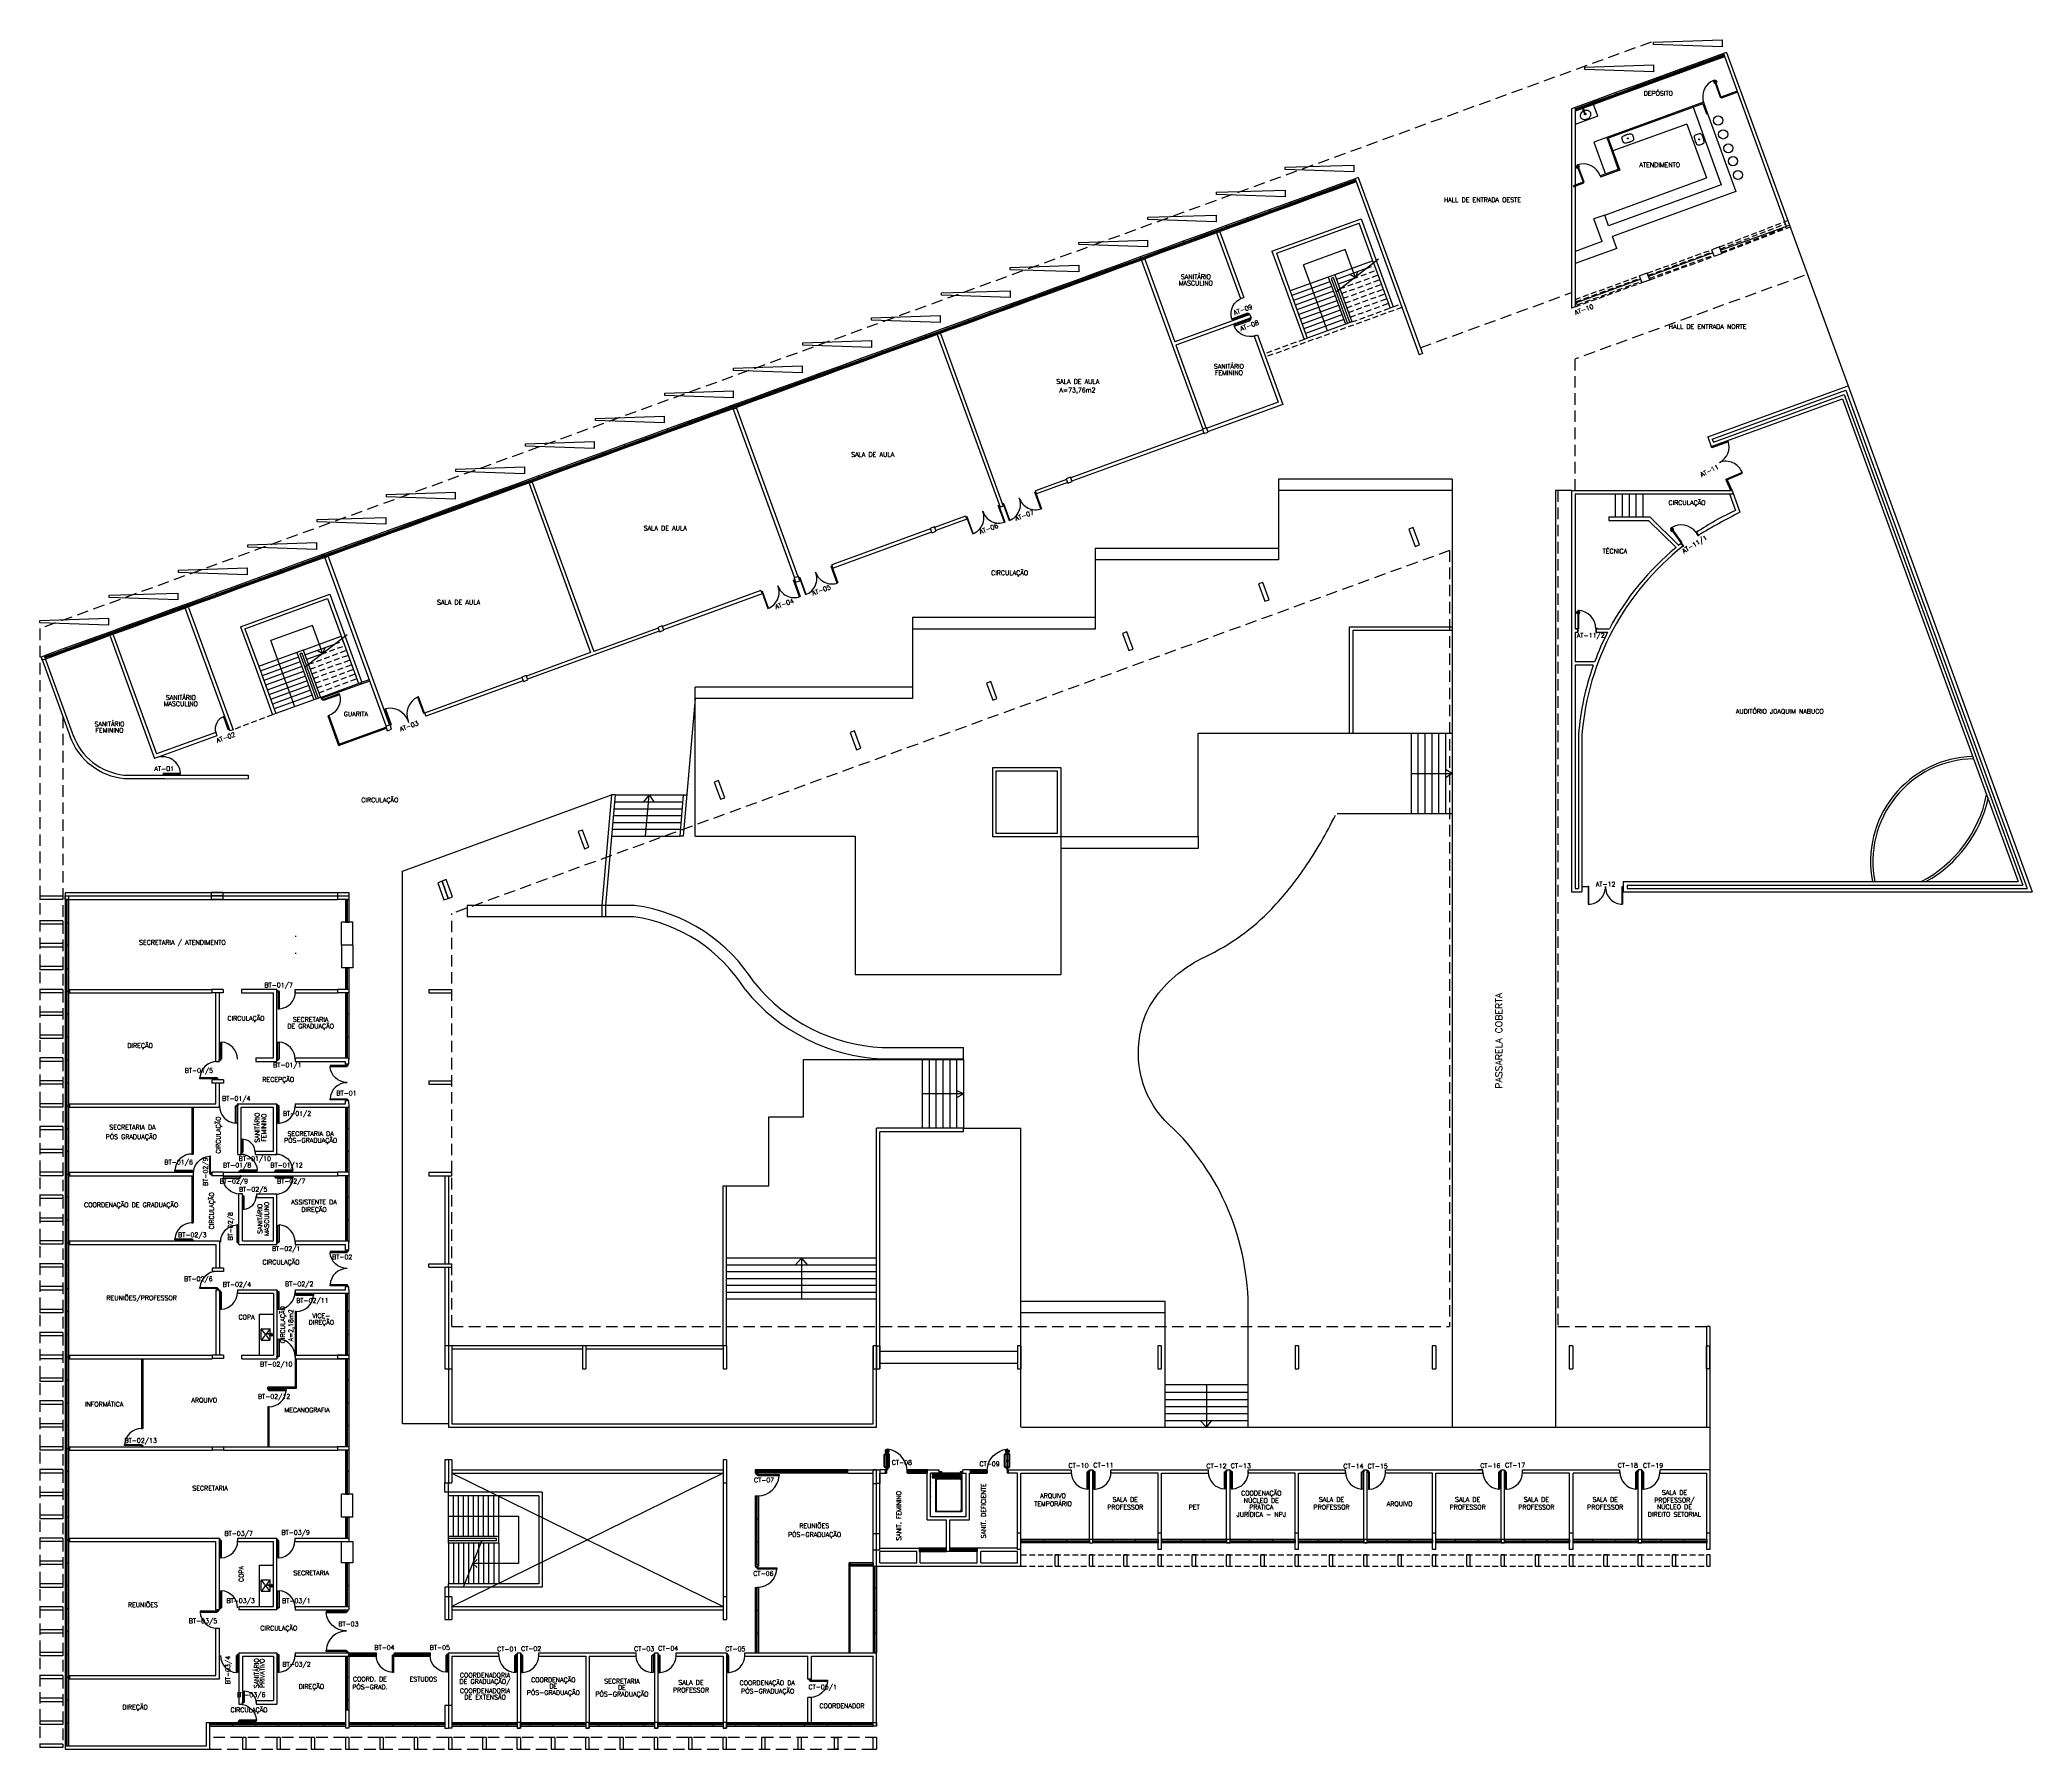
# Model space of a CAD drawing. Header units: millimetres. Extents: x -8036 to 2166, y 1122 to 16128.
# Drawn here: x 2079.3 to 2166.4, y 1122.1 to 1196.9 of the extents above; entities that cross this region are included whole.
import ezdxf
from ezdxf.enums import TextEntityAlignment as Align

# ---------------------------------------------------------------- set-up
doc = ezdxf.new("R2010")
doc.units = ezdxf.units.MM
for name, pattern in [('CONTINU', [0]), ('DASHED', [0.75, 0.5, -0.25]), ('HIDDEN', [0.375, 0.25, -0.125])]:
    doc.linetypes.add(name, pattern=pattern)
for name, color, linetype in [('1', 1, 'Continuous'), ('ALVE', 2, 'Continuous'), ('AR-ELV-01', 91, 'Continuous'), ('AR-ELV-02', 92, 'Continuous'), ('BANCOS', 2, 'Continuous'), ('BL-HTC', 8, 'Continuous'), ('DIV2', 1, 'Continuous'), ('DIVISORIA', 2, 'Continuous'), ('DT-ESQ-CRT', 42, 'Continuous'), ('DT-HTC', 1, 'HIDDEN'), ('ENDEREÇO', 2, 'Continuous'), ('ESC', 1, 'Continuous'), ('ESQUADRIA', 1, 'Continuous'), ('ESTRUTURA', 3, 'Continuous'), ('PC', 1, 'Continuous'), ('PISO', 1, 'Continuous'), ('PORTA', 2, 'Continuous'), ('PROJ', 1, 'HIDDEN'), ('SALAS-DE-AULA', 2, 'Continuous'), ('TEXTO', 2, 'Continuous'), ('ÁREA', 2, 'Continuous')]:
    doc.layers.add(name, color=color, linetype=linetype)
doc.layers.add('2COTA', color=8, linetype='Continuous', lineweight=18)
doc.styles.add('UNB-100', font='simplex.shx', dxfattribs={"height": 0.2})
pattern_1 = [(50, (0.2488, 2.3762), (0.717260183, -0.062752135), [0.075, -0.825]), (355, (0.2488, 2.3762), (-0.138751334, 0.752192134), [0.06, -0.66]), (100.4514, (0.30856, 2.371), (0.578509382, 0.689439542), [0.06374019, -0.701142112]), (46.1842, (0.2488, 2.5762), (1.06724105, -0.165519014), [0.1125, -1.2375]), (96.6356, (0.3377, 2.5624), (0.934662706, 0.97411787), [0.09561029, -1.051713]), (351.1842, (0.2488, 2.5762), (0.934661945, 0.9741186), [0.09, -0.99]), (21, (0.3488, 2.5262), (0.596907052, -0.40261889), [0.075, -0.825]), (326, (0.3488, 2.5262), (0.243315332, 0.725150045), [0.06, -0.66]), (71.4514, (0.3985, 2.4927), (0.840222629, 0.322530497), [0.06374019, -0.701142112]), (37.5, (0.24879, 2.37622), (0.0121598553, 0.332893854), [0, -0.652, 0, -0.67, 0, -0.6625]), (7.5, (0.2488, 2.37622), (0.2630695374, 0.394411712), [0, -0.382, 0, -0.637, 0, -0.2525]), (327.5, (0.0258, 2.37622), (0.533822436, -0.0225548717), [0, -0.25, 0, -0.78, 0, -1.035]), (317.5, (-0.0742, 2.3762), (0.583186169, 0.100104982), [0, -0.325, 0, -0.518, 0, -0.735])]
pattern_2 = [(50, (0, 0), (0.717260183, -0.062752135), [0.075, -0.825]), (355, (0, 0), (-0.138751334, 0.752192134), [0.06, -0.66]), (100.4514, (0.0598, -0.0052), (0.578509382, 0.689439542), [0.06374019, -0.701142112]), (46.1842, (0, 0.2), (1.06724105, -0.165519014), [0.1125, -1.2375]), (96.6356, (0.0889, 0.1862), (0.934662706, 0.97411787), [0.09561029, -1.051713]), (351.1842, (0, 0.2), (0.934661945, 0.9741186), [0.09, -0.99]), (21, (0.1, 0.15), (0.596907052, -0.40261889), [0.075, -0.825]), (326, (0.1, 0.15), (0.243315332, 0.725150045), [0.06, -0.66]), (71.4514, (0.14974, 0.11645), (0.840222629, 0.322530497), [0.06374019, -0.701142112]), (37.5, (0, 0), (0.0121598553, 0.332893854), [0, -0.652, 0, -0.67, 0, -0.6625]), (7.5, (0, 0), (0.2630695374, 0.394411712), [0, -0.382, 0, -0.637, 0, -0.2525]), (327.5, (-0.223, 0), (0.533822436, -0.0225548717), [0, -0.25, 0, -0.78, 0, -1.035]), (317.5, (-0.323, 0), (0.583186169, 0.100104982), [0, -0.325, 0, -0.518, 0, -0.735])]

# ---------------------------------------------------------------- blocks, each defined once
blk = doc.blocks.new('ESQ1', base_point=(1.096, 1.3))
for p, q in [((1.096, 1.3), (1.096, 1.45)), ((1.096, 1.45), (2.096, 1.45)), ((2.096, 1.394), (1.096, 1.394)), ((2.096, 1.351), (1.096, 1.351)), ((1.096, 1.3), (2.096, 1.3)), ((2.096, 1.3), (2.096, 1.45))]:
    blk.add_line(p, q)
blk = doc.blocks.new('PD', base_point=(61, 32.975))
at = {"linetype": 'Continuous'}
for p, q in [((60.9, 33.75), (60.9, 33)), ((60.95, 33.75), (60.9, 33.75)), ((60.95, 33), (60.95, 33.75)), ((60.9, 33), (60.95, 33)), ((60.95, 33), (60.95, 32.95)), ((61, 33), (60.95, 33)), ((60.95, 32.95), (61, 32.95)), ((61, 32.95), (61, 33))]:
    blk.add_line(p, q, dxfattribs=at)
blk.add_arc((60.95, 33.002), 0.75, 93.82241, 180.12746, dxfattribs=at)
blk = doc.blocks.new('PE', base_point=(61.3, 32.975))
at = {"linetype": 'Continuous'}
for p, q in [((61.35, 33), (61.35, 33.75)), ((61.35, 33.75), (61.4, 33.75)), ((61.4, 33.75), (61.4, 33)), ((61.3, 33), (61.35, 33)), ((61.3, 32.95), (61.3, 33)), ((61.35, 32.95), (61.3, 32.95)), ((61.35, 33), (61.35, 32.95)), ((61.4, 33), (61.35, 33))]:
    blk.add_line(p, q, dxfattribs=at)
blk.add_arc((61.35, 33.002), 0.75, 359.87254, 86.17759, dxfattribs=at)
blk = doc.blocks.new('*U111')
at = {"layer": 'DT-ESQ-CRT'}
for p, q in [((-0.663, 0.181), (-0.65, 0.181)), ((-0.663, 0.179), (-0.649, 0.179)), ((-0.663, 0.178), (-0.65, 0.178)), ((-0.649, 0.181), (-0.649, 0.216)), ((-0.649, 0.177), (-0.649, 0.069)), ((-0.624, 0.218), (-0.648, 0.218)), ((-0.648, 0.18), (-0.648, 0.215)), ((-0.648, 0.07), (-0.648, 0.178)), ((-0.624, 0.068), (-0.648, 0.068)), ((-0.624, 0.216), (-0.647, 0.216)), ((-0.624, 0.069), (-0.647, 0.069)), ((-0.624, 0.215), (-0.624, 0.202)), ((-0.624, 0.07), (-0.624, 0.083)), ((-0.61, 0.201), (-0.623, 0.201)), ((-0.61, 0.084), (-0.623, 0.084)), ((-0.622, 0.203), (-0.622, 0.216)), ((-0.611, 0.203), (-0.622, 0.203)), ((-0.611, 0.083), (-0.622, 0.083)), ((-0.622, 0.082), (-0.622, 0.069)), ((-0.61, 0.217), (-0.61, 0.203)), ((-0.61, 0.068), (-0.61, 0.082)), ((-0.609, 0.217), (-0.609, 0.202)), ((-0.609, 0.068), (-0.609, 0.083))]:
    blk.add_line(p, q, dxfattribs=at)
for centre, radius, start, end in [((-0.663, 0.179), 0.00152, 90, 270), ((-0.65, 0.181), 0.0007, 270, 0), ((-0.65, 0.177), 0.0007, 0, 90), ((-0.648, 0.216), 0.00152, 99.06872, 170.93128), ((-0.649, 0.181), 0.00152, 270, 350.93128), ((-0.649, 0.178), 0.00149, 358.76976, 90.50955), ((-0.648, 0.069), 0.00152, 189.06872, 260.93128), ((-0.647, 0.215), 0.0007, 90, 180), ((-0.647, 0.07), 0.0007, 180, 270), ((-0.624, 0.216), 0.00148, 358.74477, 81.37928), ((-0.624, 0.215), 0.0007, 0, 90), ((-0.622, 0.083), 0.00152, 99.07171, 170.92829), ((-0.624, 0.07), 0.0007, 270, 0), ((-0.624, 0.069), 0.00148, 278.62072, 1.25523), ((-0.622, 0.082), 0.00075, 90, 180), ((-0.611, 0.203), 0.00075, 270, 0), ((-0.611, 0.082), 0.00075, 360, 90), ((-0.61, 0.217), 0.00075, 359.27429, 180.72571), ((-0.61, 0.203), 0.00152, 279.07171, 350.92829), ((-0.61, 0.083), 0.00152, 9.07171, 80.92829), ((-0.61, 0.068), 0.00075, 179.27429, 0.72571)]:
    blk.add_arc(centre, radius, start, end, dxfattribs=at)
at = {"layer": 'DT-HTC'}
for p, q in [((-0.664, 0.179), (-0.663, 0.181)), ((-0.662, 0.178), (-0.659, 0.181)), ((-0.66, 0.178), (-0.657, 0.181)), ((-0.657, 0.178), (-0.654, 0.181)), ((-0.655, 0.178), (-0.652, 0.181)), ((-0.652, 0.178), (-0.648, 0.181)), ((-0.65, 0.177), (-0.648, 0.179)), ((-0.649, 0.215), (-0.647, 0.218)), ((-0.649, 0.212), (-0.648, 0.213)), ((-0.649, 0.21), (-0.648, 0.211)), ((-0.649, 0.206), (-0.648, 0.208)), ((-0.649, 0.205), (-0.648, 0.206)), ((-0.649, 0.201), (-0.648, 0.203)), ((-0.649, 0.199), (-0.648, 0.201)), ((-0.649, 0.196), (-0.648, 0.197)), ((-0.649, 0.194), (-0.648, 0.195)), ((-0.649, 0.191), (-0.648, 0.192)), ((-0.649, 0.189), (-0.648, 0.19)), ((-0.649, 0.185), (-0.648, 0.187)), ((-0.649, 0.183), (-0.648, 0.185)), ((-0.649, 0.175), (-0.648, 0.176)), ((-0.649, 0.173), (-0.648, 0.174)), ((-0.649, 0.169), (-0.648, 0.171)), ((-0.649, 0.167), (-0.648, 0.169)), ((-0.649, 0.164), (-0.648, 0.166)), ((-0.649, 0.162), (-0.648, 0.164)), ((-0.649, 0.159), (-0.648, 0.16)), ((-0.649, 0.157), (-0.648, 0.158)), ((-0.649, 0.153), (-0.648, 0.155)), ((-0.649, 0.152), (-0.648, 0.153)), ((-0.649, 0.148), (-0.648, 0.15)), ((-0.649, 0.146), (-0.648, 0.148)), ((-0.649, 0.143), (-0.648, 0.144)), ((-0.649, 0.141), (-0.648, 0.142)), ((-0.649, 0.137), (-0.648, 0.139)), ((-0.649, 0.136), (-0.648, 0.137)), ((-0.649, 0.132), (-0.648, 0.134)), ((-0.649, 0.13), (-0.648, 0.132)), ((-0.649, 0.127), (-0.648, 0.128)), ((-0.649, 0.125), (-0.648, 0.127)), ((-0.649, 0.122), (-0.648, 0.123)), ((-0.649, 0.12), (-0.648, 0.121)), ((-0.649, 0.116), (-0.648, 0.118)), ((-0.649, 0.114), (-0.648, 0.116)), ((-0.649, 0.111), (-0.648, 0.112)), ((-0.649, 0.109), (-0.648, 0.111)), ((-0.649, 0.106), (-0.648, 0.107)), ((-0.649, 0.104), (-0.648, 0.105)), ((-0.649, 0.1), (-0.648, 0.102)), ((-0.649, 0.098), (-0.648, 0.1)), ((-0.649, 0.095), (-0.648, 0.097)), ((-0.649, 0.093), (-0.648, 0.095)), ((-0.649, 0.09), (-0.648, 0.091)), ((-0.649, 0.088), (-0.648, 0.089)), ((-0.649, 0.084), (-0.648, 0.086)), ((-0.649, 0.083), (-0.648, 0.084)), ((-0.649, 0.079), (-0.648, 0.081)), ((-0.649, 0.077), (-0.648, 0.079)), ((-0.649, 0.074), (-0.648, 0.075)), ((-0.649, 0.072), (-0.648, 0.073)), ((-0.649, 0.069), (-0.648, 0.07)), ((-0.648, 0.068), (-0.647, 0.069)), ((-0.645, 0.216), (-0.643, 0.218)), ((-0.645, 0.068), (-0.643, 0.069)), ((-0.643, 0.216), (-0.642, 0.218)), ((-0.643, 0.068), (-0.642, 0.069)), ((-0.64, 0.216), (-0.638, 0.218)), ((-0.64, 0.068), (-0.638, 0.069)), ((-0.638, 0.216), (-0.636, 0.218)), ((-0.638, 0.068), (-0.636, 0.069)), ((-0.634, 0.216), (-0.633, 0.218)), ((-0.634, 0.068), (-0.633, 0.069)), ((-0.632, 0.216), (-0.631, 0.218)), ((-0.632, 0.068), (-0.631, 0.069)), ((-0.629, 0.216), (-0.628, 0.218)), ((-0.629, 0.068), (-0.628, 0.069)), ((-0.627, 0.216), (-0.626, 0.218)), ((-0.627, 0.068), (-0.626, 0.069)), ((-0.624, 0.216), (-0.623, 0.217)), ((-0.624, 0.214), (-0.622, 0.216)), ((-0.624, 0.211), (-0.622, 0.212)), ((-0.624, 0.209), (-0.622, 0.21)), ((-0.624, 0.205), (-0.622, 0.207)), ((-0.624, 0.204), (-0.622, 0.205)), ((-0.624, 0.082), (-0.621, 0.084)), ((-0.624, 0.078), (-0.622, 0.08)), ((-0.624, 0.076), (-0.622, 0.078)), ((-0.624, 0.073), (-0.622, 0.074)), ((-0.624, 0.071), (-0.622, 0.072)), ((-0.624, 0.068), (-0.622, 0.069)), ((-0.623, 0.201), (-0.621, 0.203)), ((-0.621, 0.201), (-0.619, 0.203)), ((-0.619, 0.083), (-0.618, 0.084)), ((-0.618, 0.201), (-0.616, 0.203)), ((-0.617, 0.083), (-0.616, 0.084)), ((-0.616, 0.201), (-0.614, 0.203)), ((-0.614, 0.083), (-0.613, 0.084)), ((-0.612, 0.201), (-0.611, 0.203)), ((-0.612, 0.083), (-0.611, 0.084)), ((-0.61, 0.217), (-0.61, 0.217)), ((-0.61, 0.214), (-0.609, 0.215)), ((-0.61, 0.212), (-0.609, 0.213)), ((-0.61, 0.208), (-0.609, 0.21)), ((-0.61, 0.206), (-0.609, 0.208)), ((-0.61, 0.203), (-0.609, 0.205)), ((-0.61, 0.201), (-0.609, 0.203)), ((-0.61, 0.081), (-0.609, 0.083)), ((-0.61, 0.079), (-0.609, 0.081)), ((-0.61, 0.076), (-0.609, 0.077)), ((-0.61, 0.074), (-0.609, 0.075)), ((-0.61, 0.07), (-0.609, 0.072)), ((-0.61, 0.069), (-0.609, 0.07))]:
    blk.add_line(p, q, dxfattribs=at)
for radius, start, end in [(0.00152, 189.07171, 260.92829), (0.00075, 180, 270)]:
    blk.add_arc((-0.622, 0.203), radius, start, end, dxfattribs=at)
blk = doc.blocks.new('*U110')
at = {"layer": 'DT-ESQ-CRT'}
for p, q in [((-0.663, 0.181), (-0.65, 0.181)), ((-0.663, 0.179), (-0.649, 0.179)), ((-0.663, 0.178), (-0.65, 0.178)), ((-0.649, 0.181), (-0.649, 0.216)), ((-0.649, 0.177), (-0.649, 0.069)), ((-0.624, 0.218), (-0.648, 0.218)), ((-0.648, 0.18), (-0.648, 0.215)), ((-0.648, 0.07), (-0.648, 0.178)), ((-0.624, 0.068), (-0.648, 0.068)), ((-0.624, 0.216), (-0.647, 0.216)), ((-0.624, 0.069), (-0.647, 0.069)), ((-0.624, 0.215), (-0.624, 0.202)), ((-0.624, 0.07), (-0.624, 0.083)), ((-0.61, 0.201), (-0.623, 0.201)), ((-0.61, 0.084), (-0.623, 0.084)), ((-0.622, 0.203), (-0.622, 0.216)), ((-0.611, 0.203), (-0.622, 0.203)), ((-0.611, 0.083), (-0.622, 0.083)), ((-0.622, 0.082), (-0.622, 0.069)), ((-0.61, 0.217), (-0.61, 0.203)), ((-0.61, 0.068), (-0.61, 0.082)), ((-0.609, 0.217), (-0.609, 0.202)), ((-0.609, 0.068), (-0.609, 0.083))]:
    blk.add_line(p, q, dxfattribs=at)
for centre, radius, start, end in [((-0.663, 0.179), 0.00152, 90, 270), ((-0.65, 0.181), 0.0007, 270, 0), ((-0.65, 0.177), 0.0007, 0, 90), ((-0.648, 0.216), 0.00152, 99.06872, 170.93128), ((-0.649, 0.181), 0.00152, 270, 350.93128), ((-0.649, 0.178), 0.00149, 358.76976, 90.50955), ((-0.648, 0.069), 0.00152, 189.06872, 260.93128), ((-0.647, 0.215), 0.0007, 90, 180), ((-0.647, 0.07), 0.0007, 180, 270), ((-0.624, 0.216), 0.00148, 358.74477, 81.37928), ((-0.624, 0.215), 0.0007, 0, 90), ((-0.622, 0.083), 0.00152, 99.07171, 170.92829), ((-0.624, 0.07), 0.0007, 270, 0), ((-0.624, 0.069), 0.00148, 278.62072, 1.25523), ((-0.622, 0.082), 0.00075, 90, 180), ((-0.611, 0.203), 0.00075, 270, 0), ((-0.611, 0.082), 0.00075, 360, 90), ((-0.61, 0.217), 0.00075, 359.27429, 180.72571), ((-0.61, 0.203), 0.00152, 279.07171, 350.92829), ((-0.61, 0.083), 0.00152, 9.07171, 80.92829), ((-0.61, 0.068), 0.00075, 179.27429, 0.72571)]:
    blk.add_arc(centre, radius, start, end, dxfattribs=at)
at = {"layer": 'DT-HTC'}
for p, q in [((-0.664, 0.179), (-0.663, 0.181)), ((-0.662, 0.178), (-0.659, 0.181)), ((-0.66, 0.178), (-0.657, 0.181)), ((-0.657, 0.178), (-0.654, 0.181)), ((-0.655, 0.178), (-0.652, 0.181)), ((-0.652, 0.178), (-0.648, 0.181)), ((-0.65, 0.177), (-0.648, 0.179)), ((-0.649, 0.215), (-0.647, 0.218)), ((-0.649, 0.212), (-0.648, 0.213)), ((-0.649, 0.21), (-0.648, 0.211)), ((-0.649, 0.206), (-0.648, 0.208)), ((-0.649, 0.205), (-0.648, 0.206)), ((-0.649, 0.201), (-0.648, 0.203)), ((-0.649, 0.199), (-0.648, 0.201)), ((-0.649, 0.196), (-0.648, 0.197)), ((-0.649, 0.194), (-0.648, 0.195)), ((-0.649, 0.191), (-0.648, 0.192)), ((-0.649, 0.189), (-0.648, 0.19)), ((-0.649, 0.185), (-0.648, 0.187)), ((-0.649, 0.183), (-0.648, 0.185)), ((-0.649, 0.175), (-0.648, 0.176)), ((-0.649, 0.173), (-0.648, 0.174)), ((-0.649, 0.169), (-0.648, 0.171)), ((-0.649, 0.167), (-0.648, 0.169)), ((-0.649, 0.164), (-0.648, 0.166)), ((-0.649, 0.162), (-0.648, 0.164)), ((-0.649, 0.159), (-0.648, 0.16)), ((-0.649, 0.157), (-0.648, 0.158)), ((-0.649, 0.153), (-0.648, 0.155)), ((-0.649, 0.152), (-0.648, 0.153)), ((-0.649, 0.148), (-0.648, 0.15)), ((-0.649, 0.146), (-0.648, 0.148)), ((-0.649, 0.143), (-0.648, 0.144)), ((-0.649, 0.141), (-0.648, 0.142)), ((-0.649, 0.137), (-0.648, 0.139)), ((-0.649, 0.136), (-0.648, 0.137)), ((-0.649, 0.132), (-0.648, 0.134)), ((-0.649, 0.13), (-0.648, 0.132)), ((-0.649, 0.127), (-0.648, 0.128)), ((-0.649, 0.125), (-0.648, 0.127)), ((-0.649, 0.122), (-0.648, 0.123)), ((-0.649, 0.12), (-0.648, 0.121)), ((-0.649, 0.116), (-0.648, 0.118)), ((-0.649, 0.114), (-0.648, 0.116)), ((-0.649, 0.111), (-0.648, 0.112)), ((-0.649, 0.109), (-0.648, 0.111)), ((-0.649, 0.106), (-0.648, 0.107)), ((-0.649, 0.104), (-0.648, 0.105)), ((-0.649, 0.1), (-0.648, 0.102)), ((-0.649, 0.098), (-0.648, 0.1)), ((-0.649, 0.095), (-0.648, 0.097)), ((-0.649, 0.093), (-0.648, 0.095)), ((-0.649, 0.09), (-0.648, 0.091)), ((-0.649, 0.088), (-0.648, 0.089)), ((-0.649, 0.084), (-0.648, 0.086)), ((-0.649, 0.083), (-0.648, 0.084)), ((-0.649, 0.079), (-0.648, 0.081)), ((-0.649, 0.077), (-0.648, 0.079)), ((-0.649, 0.074), (-0.648, 0.075)), ((-0.649, 0.072), (-0.648, 0.073)), ((-0.649, 0.069), (-0.648, 0.07)), ((-0.648, 0.068), (-0.647, 0.069)), ((-0.645, 0.216), (-0.643, 0.218)), ((-0.645, 0.068), (-0.643, 0.069)), ((-0.643, 0.216), (-0.642, 0.218)), ((-0.643, 0.068), (-0.642, 0.069)), ((-0.64, 0.216), (-0.638, 0.218)), ((-0.64, 0.068), (-0.638, 0.069)), ((-0.638, 0.216), (-0.636, 0.218)), ((-0.638, 0.068), (-0.636, 0.069)), ((-0.634, 0.216), (-0.633, 0.218)), ((-0.634, 0.068), (-0.633, 0.069)), ((-0.632, 0.216), (-0.631, 0.218)), ((-0.632, 0.068), (-0.631, 0.069)), ((-0.629, 0.216), (-0.628, 0.218)), ((-0.629, 0.068), (-0.628, 0.069)), ((-0.627, 0.216), (-0.626, 0.218)), ((-0.627, 0.068), (-0.626, 0.069)), ((-0.624, 0.216), (-0.623, 0.217)), ((-0.624, 0.214), (-0.622, 0.216)), ((-0.624, 0.211), (-0.622, 0.212)), ((-0.624, 0.209), (-0.622, 0.21)), ((-0.624, 0.205), (-0.622, 0.207)), ((-0.624, 0.204), (-0.622, 0.205)), ((-0.624, 0.082), (-0.621, 0.084)), ((-0.624, 0.078), (-0.622, 0.08)), ((-0.624, 0.076), (-0.622, 0.078)), ((-0.624, 0.073), (-0.622, 0.074)), ((-0.624, 0.071), (-0.622, 0.072)), ((-0.624, 0.068), (-0.622, 0.069)), ((-0.623, 0.201), (-0.621, 0.203)), ((-0.621, 0.201), (-0.619, 0.203)), ((-0.619, 0.083), (-0.618, 0.084)), ((-0.618, 0.201), (-0.616, 0.203)), ((-0.617, 0.083), (-0.616, 0.084)), ((-0.616, 0.201), (-0.614, 0.203)), ((-0.614, 0.083), (-0.613, 0.084)), ((-0.612, 0.201), (-0.611, 0.203)), ((-0.612, 0.083), (-0.611, 0.084)), ((-0.61, 0.217), (-0.61, 0.217)), ((-0.61, 0.214), (-0.609, 0.215)), ((-0.61, 0.212), (-0.609, 0.213)), ((-0.61, 0.208), (-0.609, 0.21)), ((-0.61, 0.206), (-0.609, 0.208)), ((-0.61, 0.203), (-0.609, 0.205)), ((-0.61, 0.201), (-0.609, 0.203)), ((-0.61, 0.081), (-0.609, 0.083)), ((-0.61, 0.079), (-0.609, 0.081)), ((-0.61, 0.076), (-0.609, 0.077)), ((-0.61, 0.074), (-0.609, 0.075)), ((-0.61, 0.07), (-0.609, 0.072)), ((-0.61, 0.069), (-0.609, 0.07))]:
    blk.add_line(p, q, dxfattribs=at)
for radius, start, end in [(0.00152, 189.07171, 260.92829), (0.00075, 180, 270)]:
    blk.add_arc((-0.622, 0.203), radius, start, end, dxfattribs=at)
blk = doc.blocks.new('brra-ap01-p')
at = {"layer": 'PORTA', "color": 1}
for p, q in [((-0.3, 0.031), (-0.3, -0.037)), ((-0.021, 0), (0.021, 0)), ((0, -0.021), (0, 0.021)), ((0.3, 0.031), (0.3, -0.037))]:
    blk.add_line(p, q, dxfattribs=at)
at = {"layer": 'PORTA', "color": 1, "linetype": 'CONTINU'}
for points in [[(-0.34, 0), (-0.259, 0)], [(-0.34, -0.011), (-0.34, 0)], [(-0.34, -0.011), (-0.34, -0.012)], [(-0.34, -0.012), (-0.339, -0.013)], [(-0.339, -0.013), (-0.338, -0.013)], [(-0.338, -0.013), (-0.301, -0.013)], [(-0.319, -0.019), (-0.319, -0.013)], [(-0.319, -0.019), (-0.279, -0.019)], [(-0.319, -0.019), (-0.319, -0.02)], [(-0.319, -0.02), (-0.318, -0.021)], [(-0.318, -0.021), (-0.317, -0.021)], [(-0.317, -0.021), (-0.282, -0.021)], [(-0.316, -0.021), (-0.315, -0.036)], [(-0.315, -0.036), (-0.312, -0.05)], [(-0.312, -0.05), (-0.305, -0.064)], [(-0.305, -0.064), (-0.296, -0.076)], [(-0.301, -0.013), (-0.301, 0)], [(-0.301, -0.003), (-0.299, -0.003)], [(-0.299, -0.013), (-0.299, 0)], [(-0.299, -0.013), (-0.261, -0.013)], [(-0.296, -0.076), (-0.284, -0.086)], [(-0.284, -0.086), (-0.271, -0.094)], [(-0.283, -0.03), (-0.283, -0.021)], [(-0.283, -0.03), (-0.281, -0.04)], [(-0.282, -0.021), (-0.28, -0.021)], [(-0.281, -0.04), (-0.276, -0.049)], [(-0.28, -0.02), (-0.279, -0.019)], [(-0.28, -0.021), (-0.28, -0.02)], [(-0.279, -0.019), (-0.279, -0.013)], [(-0.276, -0.049), (-0.269, -0.057)], [(-0.271, -0.094), (-0.257, -0.098)], [(-0.269, -0.057), (-0.261, -0.062)], [(-0.261, -0.013), (-0.26, -0.013)], [(-0.261, -0.062), (-0.251, -0.065)], [(-0.26, -0.013), (-0.259, -0.012)], [(-0.259, -0.011), (-0.259, 0)], [(-0.259, -0.012), (-0.259, -0.011)], [(-0.257, -0.098), (-0.242, -0.1)], [(-0.251, -0.065), (-0.242, -0.067)], [(-0.242, -0.067), (0.242, -0.067)], [(-0.242, -0.1), (0.242, -0.1)], [(0.242, -0.067), (0.251, -0.065)], [(0.242, -0.1), (0.257, -0.098)], [(0.251, -0.065), (0.261, -0.062)], [(0.257, -0.098), (0.271, -0.094)], [(0.34, 0), (0.259, 0)], [(0.259, -0.011), (0.259, 0)], [(0.259, -0.012), (0.259, -0.011)], [(0.26, -0.013), (0.259, -0.012)], [(0.261, -0.013), (0.26, -0.013)], [(0.299, -0.013), (0.261, -0.013)], [(0.261, -0.062), (0.269, -0.057)], [(0.269, -0.057), (0.276, -0.049)], [(0.271, -0.094), (0.284, -0.086)], [(0.276, -0.049), (0.28, -0.042)], [(0.279, -0.019), (0.279, -0.013)], [(0.279, -0.019), (0.319, -0.019)], [(0.279, -0.019), (0.28, -0.02)], [(0.28, -0.02), (0.28, -0.021)], [(0.28, -0.021), (0.282, -0.021)], [(0.28, -0.042), (0.282, -0.036)], [(0.282, -0.021), (0.317, -0.021)], [(0.282, -0.036), (0.283, -0.03)], [(0.283, -0.03), (0.283, -0.021)], [(0.284, -0.086), (0.296, -0.076)], [(0.296, -0.076), (0.305, -0.064)], [(0.299, -0.013), (0.299, 0)], [(0.301, -0.003), (0.299, -0.003)], [(0.301, -0.013), (0.301, 0)], [(0.338, -0.013), (0.301, -0.013)], [(0.305, -0.064), (0.312, -0.05)], [(0.312, -0.05), (0.314, -0.04)], [(0.316, -0.032), (0.314, -0.04)], [(0.316, -0.032), (0.316, -0.021)], [(0.317, -0.021), (0.318, -0.021)], [(0.318, -0.021), (0.319, -0.02)], [(0.319, -0.019), (0.319, -0.013)], [(0.319, -0.02), (0.319, -0.019)], [(0.339, -0.013), (0.338, -0.013)], [(0.34, -0.012), (0.339, -0.013)], [(0.34, -0.011), (0.34, 0)], [(0.34, -0.011), (0.34, -0.012)]]:
    blk.add_lwpolyline(points, dxfattribs=at)
at = {"layer": 'PORTA', "color": 1}
for points in [[(-0.035, -0.083), (-0.241, -0.083), (-0.253, -0.082), (-0.264, -0.078), (-0.275, -0.073), (-0.284, -0.065), (-0.291, -0.055), (-0.3, -0.037)], [(-0.035, -0.083), (0.241, -0.083), (0.253, -0.082), (0.264, -0.078), (0.275, -0.073), (0.284, -0.065), (0.291, -0.055), (0.3, -0.037)]]:
    blk.add_lwpolyline(points, dxfattribs=at)
blk = doc.blocks.new('pm02_p')
at = {"layer": 'PORTA'}
for points in [[(0.032, 1.009), (-0.012, 1.009, 0.414214), (-0.021, 1), (-0.021, 0.92, 0.414214), (-0.012, 0.911), (0.017, 0.911), (0.017, 0.929), (-0.003, 0.929), (-0.003, 0.991), (0.032, 0.991)], [(0.083, 1.009), (0.127, 1.009, -0.414214), (0.136, 1), (0.136, 0.92, -0.414214), (0.127, 0.911), (0.098, 0.911), (0.098, 0.929), (0.118, 0.929), (0.118, 0.991), (0.083, 0.991)]]:
    blk.add_lwpolyline(points, format="xyb", dxfattribs=at)
for points in [[(0.039, 1.026), (0.039, 0.974), (0.032, 0.974), (0.032, 1.026)], [(0.076, 1.05), (0.076, 0.15), (0.039, 0.15), (0.039, 1.05)], [(0.076, 1.026), (0.076, 0.974), (0.083, 0.974), (0.083, 1.026)]]:
    blk.add_lwpolyline(points, close=True, dxfattribs=at)
at = {"layer": 'PORTA', "color": 1}
blk.add_arc((-0.05, 0.064), 0.995, 4.91489, 82.68397, dxfattribs=at)
at = {"layer": 'BL-HTC', "xscale": -1}
blk.add_blockref('*U110', (-0.609, -0.068), dxfattribs=at)
at = {"layer": 'BL-HTC'}
blk.add_blockref('*U111', (1.59, -0.068), dxfattribs=at)
at = {"layer": 'PORTA', "xscale": -1, "rotation": 269.9689044277947}
blk.add_blockref('brra-ap01-p', (0.039, 0.544), dxfattribs=at)
at = {"layer": 'PORTA', "rotation": 89.96784471088766}
blk.add_blockref('brra-ap01-p', (0.076, 0.544), dxfattribs=at)
blk = doc.blocks.new('cuba-e-p')
for p, q in [((-0.021, 0.174), (-0.031, 0.051)), ((0.01, 0.183), (-0.011, 0.183)), ((0.02, 0.174), (0.029, 0.051))]:
    blk.add_line(p, q)
blk.add_lwpolyline([(0.022, 0.104, 0.059992), (0.096, 0.119, 0.087531), (0.172, 0.159, 0.105501), (0.226, 0.223, 0.123031), (0.243, 0.293, 0.123031), (0.226, 0.362, 0.105501), (0.172, 0.426, 0.087531), (0.096, 0.467, 0.07802), (0, 0.482, 0.07802), (-0.096, 0.467, 0.087531), (-0.172, 0.426, 0.105501), (-0.226, 0.362, 0.123031), (-0.243, 0.293, 0.123031), (-0.226, 0.223, 0.105501), (-0.172, 0.159, 0.087531), (-0.096, 0.119, 0.059024), (-0.024, 0.105, 0.07802)], format="xyb")
for centre, radius in [((0, 0.245), 0.0347), ((-0.001, 0.051), 0.03), ((0, 0.245), 0.0265)]:
    blk.add_circle(centre, radius)
for centre, radius, start, end in [((-0.001, 0.051), 0.0361, 141.60857, 38.39143), ((-0.011, 0.173), 0.01, 90, 175.64644), ((0.01, 0.173), 0.01, 4.35356, 90)]:
    blk.add_arc(centre, radius, start, end)
blk = doc.blocks.new('Cuba-qua')
blk.add_lwpolyline([(0, -0.18, -0.023279), (-0.042, -0.178, -0.01916), (-0.14, -0.17, -0.021277), (-0.145, -0.17, -0.022101), (-0.155, -0.168, -0.137935), (-0.207, -0.143, -0.168041), (-0.237, -0.089, -0.040113), (-0.244, 0, -0.040113), (-0.237, 0.089, -0.168041), (-0.207, 0.143, -0.137935), (-0.155, 0.168, -0.022101), (-0.145, 0.17, -0.021277), (-0.14, 0.17, -0.01916), (-0.042, 0.178, -0.023279), (0, 0.18, -0.023279), (0.042, 0.178, -0.01916), (0.14, 0.17, -0.021277), (0.145, 0.17, -0.022101), (0.155, 0.168, -0.137935), (0.207, 0.143, -0.168041), (0.237, 0.089, -0.040113), (0.244, 0, -0.040113), (0.237, -0.089, -0.168041), (0.207, -0.143, -0.137935), (0.155, -0.168, -0.022101), (0.145, -0.17, -0.021277), (0.14, -0.17, -0.01916), (0.042, -0.178, -0.023279)], format="xyb", close=True)
blk.add_circle((0, 0), 0.0225)
blk = doc.blocks.new('elevador 3 fa_gmv_p')
at = {"layer": '2COTA', "linetype": 'Continuous'}
h = blk.add_hatch(dxfattribs=at)
h.set_pattern_fill('AR-CONC', color=256, scale=0.1, style=0)
h.set_pattern_definition(pattern_1)
h.paths.add_polyline_path([(-14993.362, -10152.748), (-14993.484, -10152.748), (-14993.484, -10153.004), (-14993.362, -10153.004)])
h = blk.add_hatch(dxfattribs=at)
h.set_pattern_fill('AR-CONC', color=256, scale=0.1, style=0)
h.set_pattern_definition(pattern_1)
h.paths.add_polyline_path([(-14993.22, -10152.98), (-14993.337, -10152.98), (-14993.337, -10153.004), (-14993.22, -10153.004)])
h = blk.add_hatch(dxfattribs=at)
h.set_pattern_fill('AR-CONC', color=256, scale=0.1, style=0)
h.set_pattern_definition(pattern_2)
h.paths.add_polyline_path([(-14993.61, -10155.124), (-14993.732, -10155.124), (-14993.732, -10155.381), (-14993.61, -10155.381)])
h = blk.add_hatch(dxfattribs=at)
h.set_pattern_fill('AR-CONC', color=256, scale=0.1, style=0)
h.set_pattern_definition(pattern_2)
h.paths.add_polyline_path([(-14993.469, -10155.357), (-14993.586, -10155.357), (-14993.586, -10155.381), (-14993.469, -10155.381)])
at = {"layer": 'AR-ELV-01', "color": 1, "ltscale": 35}
for p, q in [((0.15, 0.515), (0.15, -0.78)), ((0.15, 0.515), (0.24, 0.515)), ((0.15, -0.68), (0.15, 0.394)), ((0.17, 0.515), (0.17, 0.442)), ((0.17, 0.451), (0.17, 0.444)), ((0.17, 0.44), (0.17, 0.024)), ((0.177, 0.515), (0.177, 0.442)), ((0.177, 0.451), (0.177, 0.444)), ((0.177, 0.44), (0.177, 0.024)), ((0.214, 0.515), (0.214, 0.452)), ((0.214, 0.451), (0.214, 0.444)), ((0.214, 0.02), (0.214, -0.78)), ((0.218, 0.451), (0.24, 0.451)), ((0.218, 0.451), (0.24, 0.451)), ((0.221, 0.515), (0.221, 0.452)), ((0.221, 0.451), (0.221, 0.444)), ((0.221, 0.02), (0.221, -0.78)), ((0.24, -0.78), (0.24, 0.515)), ((0.27, 0.515), (0.36, 0.515)), ((0.27, -0.78), (0.27, 0.515)), ((0.289, 0.515), (0.289, 0.452)), ((0.289, 0.451), (0.289, 0.444)), ((0.289, 0.02), (0.289, -0.78)), ((0.296, 0.515), (0.296, 0.452)), ((0.296, 0.451), (0.296, 0.444)), ((0.296, 0.02), (0.296, -0.78)), ((0.334, 0.44), (0.323, 0.44)), ((0.334, 0.44), (0.323, 0.44)), ((0.333, 0.515), (0.333, 0.442)), ((0.333, 0.451), (0.333, 0.444)), ((0.333, 0.44), (0.333, 0.024)), ((0.34, 0.515), (0.34, 0.442)), ((0.34, 0.451), (0.34, 0.444)), ((0.34, 0.44), (0.34, 0.024)), ((0.36, -0.78), (0.36, 0.515)), ((0.414, 0.44), (0.414, -0.36)), ((0.15, -0.296), (0.15, -0.011)), ((0.15, -0.78), (0.24, -0.78)), ((0.17, -0.396), (0.17, -0.78)), ((0.177, -0.396), (0.177, -0.78)), ((0.27, -0.78), (0.36, -0.78)), ((0.333, -0.396), (0.333, -0.78)), ((0.34, -0.396), (0.34, -0.78)), ((0.36, -0.296), (0.36, -0.011))]:
    blk.add_line(p, q, dxfattribs=at)
at = {"layer": 'AR-ELV-02', "color": 1, "ltscale": 35}
for p, q in [((0.15, 0.457), (0.15, 0.44)), ((0.15, 0.457), (0.151, 0.457)), ((0.15, 0.457), (0.15, 0.44)), ((0.15, 0.44), (0.189, 0.44)), ((0.151, 0.457), (0.151, 0.442)), ((0.151, 0.442), (0.188, 0.442)), ((0.191, 0.024), (0.156, 0.024)), ((0.156, -0.396), (0.156, 0.024)), ((0.176, 0.44), (0.187, 0.44)), ((0.176, 0.44), (0.187, 0.44)), ((0.188, 0.442), (0.188, 0.452)), ((0.188, 0.452), (0.239, 0.452)), ((0.189, 0.44), (0.189, 0.451)), ((0.189, 0.451), (0.24, 0.451)), ((0.189, 0.44), (0.189, 0.44)), ((0.191, -0.396), (0.191, 0.024)), ((0.235, 0.444), (0.2, 0.444)), ((0.2, 0.02), (0.2, 0.444)), ((0.235, 0.02), (0.2, 0.02)), ((0.235, 0.02), (0.235, 0.444)), ((0.239, 0.452), (0.239, 0.461)), ((0.239, 0.461), (0.24, 0.461)), ((0.24, 0.451), (0.24, 0.461)), ((0.27, -0.78), (0.27, 0.515)), ((0.27, 0.451), (0.27, 0.461)), ((0.271, 0.461), (0.27, 0.461)), ((0.321, 0.451), (0.27, 0.451)), ((0.292, 0.451), (0.27, 0.451)), ((0.292, 0.451), (0.27, 0.451)), ((0.271, 0.452), (0.271, 0.461)), ((0.322, 0.452), (0.271, 0.452)), ((0.275, 0.444), (0.31, 0.444)), ((0.275, 0.02), (0.275, 0.444)), ((0.275, 0.02), (0.31, 0.02)), ((0.31, 0.02), (0.31, 0.444)), ((0.319, 0.024), (0.354, 0.024)), ((0.319, -0.396), (0.319, 0.024)), ((0.321, 0.44), (0.321, 0.451)), ((0.36, 0.44), (0.321, 0.44)), ((0.321, 0.44), (0.321, 0.44)), ((0.322, 0.442), (0.322, 0.452)), ((0.359, 0.442), (0.322, 0.442)), ((0.354, -0.396), (0.354, 0.024)), ((0.36, 0.457), (0.359, 0.457)), ((0.359, 0.457), (0.359, 0.442)), ((0.36, 0.515), (0.659, 0.515)), ((0.36, -0.78), (0.36, 0.515)), ((0.36, 0.457), (0.361, 0.457)), ((0.36, 0.457), (0.36, 0.44)), ((0.36, 0.457), (0.36, 0.44)), ((0.36, 0.44), (0.414, 0.44)), ((0.361, 0.457), (0.361, 0.442)), ((0.361, 0.442), (0.412, 0.442)), ((0.386, 0.44), (0.411, 0.44)), ((0.386, 0.44), (0.411, 0.44)), ((0.412, 0.451), (0.452, 0.491)), ((0.412, 0.442), (0.412, 0.451)), ((0.414, 0.45), (0.454, 0.49)), ((0.414, 0.44), (0.414, 0.45)), ((0.414, 0.44), (0.414, 0.44)), ((0.452, 0.515), (0.452, 0.491)), ((0.454, 0.515), (0.452, 0.515)), ((0.454, 0.515), (0.452, 0.515)), ((0.454, 0.515), (1.839, 0.515)), ((0.454, 0.515), (0.454, 0.49)), ((0.454, 0.49), (1.771, 0.49)), ((1.771, 0.515), (1.773, 0.515)), ((1.771, 0.515), (1.771, 0.49)), ((1.814, 0.448), (1.771, 0.49)), ((1.773, 0.515), (1.773, 0.491)), ((1.814, 0.449), (1.773, 0.491)), ((1.839, 0.449), (1.814, 0.449)), ((1.839, 0.449), (1.814, 0.449)), ((1.839, 0.448), (1.814, 0.448)), ((1.839, 0.448), (1.814, 0.448)), ((1.839, 0.448), (1.814, 0.448)), ((1.814, -0.567), (1.814, 0.448)), ((1.839, 0.515), (1.839, 0.448)), ((1.839, 0.515), (1.839, -0.544)), ((0.191, -0.396), (0.156, -0.396)), ((0.319, -0.396), (0.354, -0.396)), ((0.36, -0.36), (0.414, -0.36)), ((0.36, -0.381), (0.36, -0.36)), ((0.36, -0.381), (0.361, -0.381)), ((0.36, -0.635), (1.839, -0.635)), ((0.361, -0.361), (0.412, -0.361)), ((0.361, -0.381), (0.361, -0.361)), ((0.386, -0.36), (0.411, -0.36)), ((0.386, -0.36), (0.411, -0.36)), ((0.412, -0.361), (0.412, -0.57)), ((0.412, -0.57), (0.452, -0.61)), ((0.414, -0.36), (0.414, -0.36)), ((0.414, -0.36), (0.414, -0.57)), ((0.414, -0.57), (0.454, -0.61)), ((0.452, -0.635), (0.452, -0.61)), ((0.454, -0.635), (0.452, -0.635)), ((0.454, -0.635), (0.452, -0.635)), ((0.454, -0.61), (1.771, -0.61)), ((0.454, -0.635), (0.454, -0.61)), ((1.814, -0.567), (1.771, -0.61)), ((1.771, -0.635), (1.771, -0.61)), ((1.814, -0.569), (1.773, -0.61)), ((1.773, -0.635), (1.773, -0.61)), ((1.839, -0.567), (1.814, -0.567)), ((1.839, -0.567), (1.814, -0.567)), ((1.839, -0.567), (1.814, -0.567)), ((1.839, -0.569), (1.814, -0.569)), ((1.839, -0.569), (1.814, -0.569)), ((1.839, -0.542), (1.839, -0.567)), ((1.839, -0.554), (1.839, -0.635)), ((1.839, -0.567), (1.839, -0.569)), ((1.839, -0.567), (1.839, -0.569)), ((1.839, -0.635), (1.839, -0.635))]:
    blk.add_line(p, q, dxfattribs=at)
for points in [[(0.09, 0.56), (0.09, 0.44), (0.15, 0.44), (0.15, 0.56)], [(0.15, -0.479), (0.15, -0.479), (0.15, -0.36), (0.09, -0.36), (0.09, -0.479)]]:
    blk.add_lwpolyline(points, dxfattribs=at)

msp = doc.modelspace()

# ---------------------------------------------------------------- linework, layer by layer
at = {"linetype": 'Continuous'}
for p, q in [((2155.667, 1188.633), (2155.802, 1188.682)), ((2117.229, 1134.34), (2117.229, 1134.19)), ((2120.642, 1134.339), (2120.642, 1134.189)), ((2117.229, 1134.19), (2118.068, 1134.19))]:
    msp.add_line(p, q, dxfattribs=at)
msp.add_line((2117.229, 1134.24), (2118.068, 1134.24))
for p in [(2118.218, 1133.76), (2118.218, 1133.179)]:
    msp.add_point(p)
at = {"layer": '1'}
for p, q in [((2135.944, 1185.845), (2137.807, 1187.283)), ((2090.839, 1169.428), (2092.702, 1170.866)), ((2118.084, 1134.29), (2117.229, 1134.29)), ((2117.229, 1134.24), (2118.084, 1134.24)), ((2120.642, 1134.289), (2119.942, 1134.29)), ((2119.942, 1134.24), (2120.642, 1134.239)), ((2097.81, 1129.24), (2098.596, 1131.225))]:
    msp.add_line(p, q, dxfattribs=at)
at = {"layer": '1', "linetype": 'ByBlock'}
for p, q in [((2118.908, 1130.865), (2117.708, 1130.865)), ((2119.058, 1130.865), (2120.258, 1130.865)), ((2117.708, 1130.815), (2118.908, 1130.815)), ((2120.258, 1130.815), (2119.058, 1130.815))]:
    msp.add_line(p, q, dxfattribs=at)
at = {"layer": '1'}
for points in [[(2118.084, 1134.34), (2117.229, 1134.34), (2117.229, 1134.19), (2118.084, 1134.19)], [(2120.642, 1134.339), (2119.942, 1134.34), (2119.942, 1134.19), (2120.642, 1134.189)]]:
    msp.add_lwpolyline(points, close=True, dxfattribs=at)
at = {"layer": '1', "color": 1, "linetype": 'Continuous'}
msp.add_lwpolyline([(2097.129, 1132.313), (2100.191, 1132.313), (2100.191, 1130.238), (2098.205, 1130.238), (2098.385, 1130.057), (2098.205, 1130.238), (2098.385, 1130.418)], dxfattribs=at)
at = {"layer": '1', "linetype": 'ByBlock'}
for points in [[(2118.908, 1130.915), (2117.708, 1130.915), (2117.708, 1130.765), (2118.908, 1130.765)], [(2119.058, 1130.915), (2120.258, 1130.915), (2120.258, 1130.765), (2119.058, 1130.765)]]:
    msp.add_lwpolyline(points, close=True, dxfattribs=at)
at = {"layer": 'ALVE'}
for p, q in [((2153.024, 1196.315), (2152.883, 1196.264)), ((2152.883, 1196.264), (2155.632, 1188.711)), ((2153.024, 1196.315), (2155.773, 1188.762)), ((2146.396, 1193.903), (2146.246, 1193.848)), ((2146.246, 1193.848), (2146.246, 1185.134)), ((2146.396, 1193.903), (2146.396, 1185.188)), ((2136.919, 1190.843), (2136.778, 1190.791)), ((2136.778, 1190.791), (2139.578, 1183.096)), ((2136.778, 1190.791), (2136.829, 1190.651)), ((2136.778, 1190.791), (2136.829, 1190.651)), ((2136.919, 1190.843), (2139.719, 1183.148)), ((2130.865, 1188.469), (2130.724, 1188.418)), ((2130.724, 1188.418), (2131.768, 1185.549)), ((2130.865, 1188.469), (2131.909, 1185.601)), ((2133.144, 1187.618), (2137.044, 1189.037)), ((2133.336, 1187.528), (2136.954, 1188.845)), ((2137.585, 1187.112), (2136.954, 1188.845)), ((2137.044, 1189.037), (2137.675, 1187.302)), ((2155.699, 1188.964), (2155.558, 1188.912)), ((2133.144, 1187.618), (2133.78, 1185.871)), ((2133.336, 1187.528), (2133.939, 1185.871)), ((2127.577, 1187.27), (2127.436, 1187.219)), ((2127.436, 1187.219), (2130.122, 1179.841)), ((2127.577, 1187.27), (2128.894, 1183.653)), ((2135.885, 1186.594), (2135.603, 1186.491)), ((2135.885, 1186.594), (2136.637, 1184.526)), ((2137.585, 1187.112), (2138.305, 1185.133)), ((2137.675, 1187.302), (2138.446, 1185.185)), ((2133.78, 1185.871), (2134.546, 1183.765)), ((2133.939, 1185.871), (2134.687, 1183.817)), ((2135.603, 1186.491), (2135.828, 1185.871)), ((2135.825, 1186.465), (2135.731, 1186.431)), ((2135.731, 1186.431), (2135.935, 1185.871)), ((2135.825, 1186.465), (2136.543, 1184.492)), ((2135.828, 1185.871), (2136.355, 1184.424)), ((2135.935, 1185.871), (2136.449, 1184.458)), ((2132.182, 1184.851), (2128.894, 1183.653)), ((2131.768, 1185.549), (2131.909, 1185.601)), ((2132.182, 1184.851), (2132.234, 1184.71)), ((2146.396, 1185.188), (2146.246, 1185.134)), ((2118.649, 1184.024), (2118.508, 1183.972)), ((2118.508, 1183.972), (2121.254, 1176.427)), ((2118.649, 1184.024), (2121.395, 1176.478)), ((2132.234, 1184.71), (2128.945, 1183.512)), ((2136.637, 1184.526), (2136.355, 1184.424)), ((2128.945, 1183.512), (2130.271, 1179.868)), ((2132.366, 1183.908), (2132.507, 1183.959)), ((2132.366, 1183.908), (2133.419, 1181.014)), ((2132.507, 1183.959), (2133.611, 1180.924)), ((2139.719, 1183.148), (2139.578, 1183.096)), ((2158.243, 1181.537), (2166.17, 1159.756)), ((2158.332, 1181.729), (2166.385, 1159.606)), ((2109.726, 1180.762), (2109.585, 1180.711)), ((2109.585, 1180.711), (2112.268, 1173.342)), ((2109.726, 1180.762), (2112.408, 1173.393)), ((2133.419, 1181.014), (2130.271, 1179.868)), ((2133.611, 1180.924), (2130.323, 1179.727)), ((2158.091, 1181.162), (2165.773, 1160.056)), ((2158.166, 1181.349), (2165.97, 1159.906)), ((2130.107, 1179.808), (2124.343, 1177.711)), ((2130.158, 1179.668), (2124.395, 1177.57)), ((2100.657, 1177.467), (2103.349, 1170.068)), ((2100.798, 1177.518), (2103.49, 1170.12)), ((2124.155, 1177.642), (2122.801, 1177.149)), ((2124.207, 1177.501), (2122.852, 1177.008)), ((2121.395, 1176.478), (2121.254, 1176.427)), ((2118.204, 1175.476), (2113.897, 1173.909)), ((2118.255, 1175.335), (2113.948, 1173.768)), ((2119.747, 1176.038), (2118.392, 1175.545)), ((2119.798, 1175.897), (2118.443, 1175.404)), ((2091.872, 1174.264), (2091.731, 1174.213)), ((2091.731, 1174.213), (2094.413, 1166.844)), ((2091.872, 1174.264), (2094.554, 1166.896)), ((2110.793, 1172.779), (2106.489, 1171.212)), ((2085.623, 1171.99), (2087.57, 1166.641)), ((2085.764, 1172.041), (2087.711, 1166.692)), ((2088.039, 1171.201), (2091.938, 1172.62)), ((2088.231, 1171.111), (2091.849, 1172.428)), ((2091.849, 1172.428), (2093.2, 1168.716)), ((2091.938, 1172.62), (2093.341, 1168.768)), ((2110.844, 1172.638), (2106.54, 1171.071)), ((2088.039, 1171.201), (2088.675, 1169.454)), ((2088.231, 1171.111), (2088.834, 1169.454)), ((2106.353, 1171.002), (2100.59, 1168.904)), ((2106.302, 1171.143), (2103.49, 1170.12)), ((2082.334, 1170.793), (2084.281, 1165.444)), ((2082.475, 1170.844), (2084.371, 1165.636)), ((2090.779, 1170.177), (2090.497, 1170.074)), ((2090.497, 1170.074), (2090.723, 1169.454)), ((2090.72, 1170.048), (2090.626, 1170.014)), ((2090.72, 1170.048), (2091.438, 1168.075)), ((2090.779, 1170.177), (2091.532, 1168.109)), ((2103.349, 1170.068), (2100.538, 1169.045)), ((2088.675, 1169.454), (2089.441, 1167.348)), ((2088.834, 1169.454), (2089.582, 1167.4)), ((2090.626, 1170.014), (2090.83, 1169.454)), ((2090.723, 1169.454), (2091.25, 1168.007)), ((2090.83, 1169.454), (2091.344, 1168.041)), ((2093.2, 1168.716), (2093.341, 1168.768)), ((2100.35, 1168.977), (2096.087, 1167.425)), ((2100.402, 1168.836), (2096.138, 1167.284)), ((2091.532, 1168.109), (2091.25, 1168.007)), ((2091.58, 1168.049), (2091.555, 1168.118)), ((2091.627, 1168.066), (2091.619, 1168.088)), ((2086.955, 1166.576), (2084.371, 1165.636)), ((2086.955, 1166.576), (2087.006, 1166.436)), ((2087.711, 1166.692), (2087.57, 1166.641)), ((2089.582, 1167.4), (2089.441, 1167.348)), ((2087.006, 1166.436), (2084.281, 1165.444)), ((2082.943, 1164.714), (2084.669, 1164.71)), ((2082.957, 1164.564), (2084.723, 1164.56)), ((2083.49, 1164.563), (2083.49, 1164.563)), ((2084.669, 1164.71), (2088.377, 1164.703)), ((2084.723, 1164.56), (2088.377, 1164.553)), ((2080.365, 1159.578), (2086.759, 1159.578)), ((2087.259, 1159.578), (2092.278, 1159.578)), ((2148.501, 1159.818), (2148.501, 1159.843)), ((2080.365, 1159.428), (2086.759, 1159.428)), ((2080.365, 1159.278), (2086.759, 1159.278)), ((2087.259, 1159.428), (2092.278, 1159.428)), ((2087.259, 1159.278), (2092.278, 1159.278)), ((2092.628, 1152.074), (2092.628, 1152.193)), ((2092.778, 1152.074), (2092.628, 1152.074)), ((2092.778, 1152.074), (2092.778, 1152.193)), ((2092.778, 1150.463), (2092.628, 1150.463)), ((2092.628, 1150.343), (2092.628, 1150.463)), ((2092.778, 1150.343), (2092.778, 1150.463)), ((2092.628, 1143.942), (2092.628, 1144.193)), ((2092.778, 1143.942), (2092.628, 1143.942)), ((2092.778, 1143.942), (2092.778, 1144.193)), ((2092.778, 1142.331), (2092.628, 1142.331)), ((2092.628, 1142.211), (2092.628, 1142.331)), ((2092.778, 1142.211), (2092.778, 1142.331)), ((2118.589, 1134.19), (2118.589, 1134.34)), ((2096.979, 1133.35), (2096.979, 1133.765)), ((2097.129, 1133.2), (2097.129, 1133.765)), ((2109.143, 1133.765), (2109.143, 1128.785)), ((2109.293, 1133.765), (2109.293, 1128.785)), ((2118.589, 1134.19), (2118.218, 1134.19)), ((2097.129, 1133.35), (2096.979, 1133.35)), ((2101.229, 1133.35), (2097.129, 1133.35)), ((2101.079, 1133.2), (2097.129, 1133.2)), ((2101.079, 1133.2), (2101.079, 1129.35)), ((2101.229, 1133.35), (2101.229, 1129.2)), ((2097.129, 1131.125), (2097.129, 1131.425)), ((2099.329, 1131.425), (2097.129, 1131.425)), ((2099.229, 1131.325), (2097.129, 1131.325)), ((2098.16, 1131.225), (2097.129, 1131.225)), ((2098.188, 1131.125), (2097.129, 1131.125)), ((2099.229, 1131.225), (2098.16, 1131.225)), ((2099.329, 1131.125), (2098.188, 1131.125)), ((2099.229, 1131.225), (2099.229, 1131.325)), ((2099.329, 1131.125), (2099.329, 1131.425)), ((2096.979, 1129.2), (2096.979, 1128.785)), ((2097.129, 1129.2), (2096.979, 1129.2)), ((2101.079, 1129.35), (2097.129, 1129.35)), ((2097.129, 1129.2), (2097.129, 1129.35)), ((2101.229, 1129.2), (2097.129, 1129.2)), ((2097.129, 1129.2), (2097.129, 1128.785)), ((2092.778, 1126.331), (2092.778, 1126.181)), ((2097.129, 1126.331), (2097.129, 1124.032)), ((2097.279, 1126.181), (2097.279, 1124.033)), ((2100.134, 1126.331), (2100.134, 1123.03)), ((2100.284, 1126.331), (2100.284, 1123.03)), ((2103.136, 1126.181), (2103.136, 1123.03)), ((2103.286, 1126.181), (2103.286, 1123.03)), ((2106.142, 1126.331), (2106.142, 1123.03)), ((2106.292, 1126.331), (2106.292, 1123.03)), ((2109.143, 1126.181), (2109.143, 1123.03)), ((2109.293, 1126.331), (2109.293, 1123.03))]:
    msp.add_line(p, q, dxfattribs=at)
at = {"layer": 'ALVE', "linetype": 'Continuous'}
for p, q in [((2152.201, 1179.497), (2158.332, 1181.729)), ((2152.393, 1179.408), (2158.243, 1181.537)), ((2152.355, 1179.075), (2158.091, 1181.162)), ((2152.445, 1179.267), (2158.166, 1181.349)), ((2152.201, 1179.497), (2152.355, 1179.075)), ((2152.393, 1179.408), (2152.445, 1179.267)), ((2122.852, 1177.008), (2122.801, 1177.149)), ((2146.246, 1177.157), (2146.246, 1159.606)), ((2146.246, 1177.157), (2153.262, 1177.157)), ((2146.396, 1177.007), (2153.316, 1177.007)), ((2146.396, 1177.007), (2146.396, 1171.11)), ((2148.171, 1176.002), (2148.171, 1177.004)), ((2148.471, 1176.002), (2148.471, 1177.004)), ((2148.771, 1176.002), (2148.771, 1177.004)), ((2149.072, 1176.002), (2149.072, 1177.004)), ((2149.372, 1176.002), (2149.372, 1177.004)), ((2153.156, 1177.007), (2153.419, 1176.285)), ((2153.262, 1177.157), (2153.608, 1176.205)), ((2121.344, 1176.619), (2121.395, 1176.478)), ((2119.747, 1176.038), (2119.798, 1175.897)), ((2147.871, 1176.002), (2147.871, 1175.852)), ((2147.871, 1176.002), (2149.672, 1176.002)), ((2147.871, 1175.852), (2149.61, 1175.852)), ((2150.813, 1174.661), (2149.61, 1175.852)), ((2150.93, 1174.756), (2149.672, 1176.002)), ((2113.948, 1173.768), (2113.897, 1173.909)), ((2110.793, 1172.779), (2110.844, 1172.638)), ((2146.396, 1170.96), (2146.396, 1169.663)), ((2147.326, 1171.11), (2147.901, 1171.11)), ((2147.326, 1170.96), (2147.822, 1170.96)), ((2147.249, 1169.663), (2146.396, 1169.663)), ((2146.396, 1169.513), (2146.396, 1159.756)), ((2147.195, 1169.513), (2146.396, 1169.513)), ((2096.083, 1167.435), (2096.138, 1167.284)), ((2146.546, 1166.488), (2146.546, 1159.756)), ((2146.696, 1166.477), (2146.696, 1159.606)), ((2088.377, 1164.703), (2088.377, 1164.553)), ((2104.267, 1163.843), (2103.845, 1159.016)), ((2104.418, 1163.843), (2103.995, 1159.016)), ((2104.418, 1163.843), (2104.267, 1163.843)), ((2123.919, 1162.021), (2129.92, 1162.021)), ((2123.919, 1161.501), (2123.919, 1162.021)), ((2129.92, 1161.501), (2123.919, 1161.501)), ((2129.92, 1162.021), (2129.92, 1161.501)), ((2146.246, 1159.606), (2146.696, 1159.606)), ((2146.396, 1159.756), (2146.546, 1159.756)), ((2148.501, 1160.056), (2165.773, 1160.056)), ((2148.501, 1160.056), (2148.501, 1159.606)), ((2148.501, 1159.606), (2166.385, 1159.606)), ((2148.673, 1159.906), (2165.97, 1159.906)), ((2148.673, 1159.906), (2148.673, 1159.756)), ((2148.673, 1159.756), (2166.17, 1159.756)), ((2080.365, 1159.569), (2080.365, 1159.269)), ((2103.845, 1159.016), (2097.954, 1159.016)), ((2097.954, 1159.016), (2097.954, 1158.516)), ((2103.995, 1159.016), (2103.845, 1159.016)), ((2103.845, 1159.016), (2103.845, 1158.516)), ((2105.274, 1159.016), (2103.995, 1159.016)), ((2103.995, 1159.016), (2103.995, 1158.516)), ((2103.845, 1158.516), (2097.954, 1158.516)), ((2103.995, 1158.516), (2103.845, 1158.516)), ((2105.239, 1158.516), (2103.995, 1158.516)), ((2080.565, 1155.343), (2086.779, 1155.343)), ((2080.565, 1155.343), (2080.565, 1155.193)), ((2089.625, 1155.343), (2088.08, 1155.343)), ((2089.625, 1152.193), (2089.625, 1155.343)), ((2090.424, 1155.193), (2090.424, 1155.343)), ((2090.424, 1155.343), (2092.278, 1155.343)), ((2080.565, 1155.193), (2086.779, 1155.193)), ((2086.965, 1152.193), (2086.965, 1155.192)), ((2087.115, 1152.193), (2087.115, 1155.192)), ((2088.08, 1155.193), (2089.475, 1155.193)), ((2089.475, 1152.343), (2089.475, 1155.193)), ((2090.424, 1155.193), (2092.278, 1155.193)), ((2116.095, 1152.798), (2119.651, 1152.798)), ((2119.651, 1152.298), (2119.651, 1152.798)), ((2086.965, 1152.193), (2087.115, 1152.193)), ((2088.713, 1152.343), (2089.475, 1152.343)), ((2088.713, 1152.343), (2088.713, 1152.193)), ((2088.713, 1152.193), (2089.625, 1152.193)), ((2090.433, 1152.343), (2092.778, 1152.343)), ((2090.433, 1152.343), (2090.433, 1152.193)), ((2090.433, 1152.193), (2092.628, 1152.193)), ((2092.778, 1152.193), (2092.778, 1152.345)), ((2116.082, 1152.298), (2119.651, 1152.298)), ((2086.965, 1150.343), (2086.965, 1151.234)), ((2087.115, 1150.193), (2087.115, 1151.234)), ((2080.565, 1150.343), (2086.965, 1150.343)), ((2080.565, 1150.343), (2080.565, 1150.193)), ((2080.565, 1150.193), (2087.115, 1150.193)), ((2087.921, 1148.125), (2087.921, 1150.353)), ((2087.921, 1150.343), (2089.625, 1150.343)), ((2088.071, 1148.125), (2088.071, 1150.193)), ((2088.071, 1150.193), (2089.475, 1150.193)), ((2089.475, 1148.275), (2089.475, 1150.193)), ((2089.625, 1148.125), (2089.625, 1150.343)), ((2090.429, 1150.343), (2090.429, 1150.193)), ((2090.429, 1150.343), (2092.628, 1150.343)), ((2090.429, 1150.193), (2092.778, 1150.193)), ((2088.681, 1148.275), (2089.475, 1148.275)), ((2088.681, 1148.275), (2088.681, 1148.125)), ((2087.921, 1148.125), (2088.071, 1148.125)), ((2088.681, 1148.125), (2089.625, 1148.125)), ((2080.565, 1147.343), (2085.967, 1147.343)), ((2080.565, 1147.343), (2080.565, 1147.193)), ((2080.565, 1147.193), (2085.967, 1147.193)), ((2085.967, 1147.343), (2085.967, 1147.193)), ((2086.779, 1147.342), (2086.779, 1147.343)), ((2086.779, 1147.343), (2086.779, 1147.194)), ((2087.279, 1147.343), (2092.281, 1147.343)), ((2087.279, 1147.193), (2092.281, 1147.193)), ((2088.121, 1146.395), (2087.971, 1146.395)), ((2087.971, 1144.193), (2087.971, 1146.395)), ((2088.121, 1146.395), (2088.121, 1146.395)), ((2088.121, 1144.343), (2088.121, 1146.395)), ((2088.121, 1144.343), (2088.121, 1146.395)), ((2088.731, 1146.395), (2089.625, 1146.395)), ((2088.731, 1146.395), (2088.731, 1146.245)), ((2088.731, 1146.245), (2089.475, 1146.245)), ((2089.475, 1144.343), (2089.475, 1146.245)), ((2089.625, 1144.193), (2089.625, 1146.395)), ((2080.565, 1144.343), (2087.115, 1144.343)), ((2080.565, 1144.343), (2080.565, 1144.193)), ((2080.565, 1144.193), (2086.965, 1144.193)), ((2086.965, 1144.193), (2086.965, 1143.157)), ((2087.115, 1144.343), (2087.115, 1143.157)), ((2087.971, 1144.193), (2089.625, 1144.193)), ((2088.121, 1144.343), (2089.475, 1144.343)), ((2090.429, 1144.343), (2092.778, 1144.343)), ((2090.429, 1144.343), (2090.429, 1144.193)), ((2090.429, 1144.193), (2092.628, 1144.193)), ((2086.965, 1142.211), (2086.965, 1139.345)), ((2086.965, 1142.211), (2087.115, 1142.211)), ((2087.115, 1142.211), (2087.115, 1139.346)), ((2087.907, 1142.211), (2089.625, 1142.211)), ((2087.907, 1142.211), (2087.907, 1142.061)), ((2089.625, 1142.211), (2089.625, 1139.193)), ((2090.429, 1142.211), (2090.429, 1142.061)), ((2090.429, 1142.211), (2092.628, 1142.211)), ((2087.907, 1142.061), (2089.475, 1142.061)), ((2089.475, 1142.061), (2089.475, 1139.343)), ((2090.429, 1142.061), (2092.778, 1142.061)), ((2128.466, 1141.695), (2122.159, 1141.695)), ((2122.159, 1141.197), (2122.159, 1141.695)), ((2128.466, 1141.197), (2128.466, 1141.695)), ((2128.466, 1141.197), (2122.159, 1141.197)), ((2080.565, 1139.345), (2086.794, 1139.345)), ((2080.565, 1139.343), (2080.565, 1139.193)), ((2080.565, 1139.193), (2086.794, 1139.193)), ((2088.095, 1139.343), (2089.475, 1139.343)), ((2088.095, 1139.193), (2088.095, 1139.343)), ((2088.095, 1139.193), (2089.625, 1139.193)), ((2090.429, 1139.343), (2092.778, 1139.343)), ((2090.429, 1139.343), (2090.429, 1139.193)), ((2090.429, 1139.193), (2092.778, 1139.193)), ((2122.009, 1139.508), (2116.002, 1139.508)), ((2122.009, 1138.982), (2116.002, 1138.982)), ((2080.565, 1135.343), (2086.794, 1135.343)), ((2080.565, 1135.343), (2080.565, 1135.193)), ((2080.565, 1135.193), (2086.794, 1135.193)), ((2087.294, 1135.343), (2092.282, 1135.343)), ((2087.294, 1135.193), (2092.282, 1135.193)), ((2097.279, 1134.34), (2109.143, 1134.34)), ((2114.602, 1134.19), (2114.602, 1134.34)), ((2114.602, 1134.34), (2115.852, 1134.34)), ((2115.702, 1131.529), (2115.702, 1134.34)), ((2115.852, 1131.529), (2115.852, 1134.34)), ((2115.852, 1133.74), (2115.852, 1134.34)), ((2117.229, 1134.34), (2118.589, 1134.34)), ((2120.642, 1134.339), (2119.629, 1134.34)), ((2119.629, 1134.19), (2119.629, 1134.34)), ((2122.014, 1134.34), (2124.356, 1134.34)), ((2124.356, 1134.34), (2124.356, 1134.19)), ((2125.16, 1131.134), (2125.16, 1134.34)), ((2125.16, 1134.34), (2125.31, 1134.34)), ((2125.31, 1131.134), (2125.31, 1134.34)), ((2126.103, 1134.34), (2130.364, 1134.34)), ((2126.103, 1134.19), (2126.103, 1134.34)), ((2130.364, 1134.19), (2130.364, 1134.34)), ((2131.16, 1131.134), (2131.16, 1134.34)), ((2131.16, 1134.34), (2131.31, 1134.34)), ((2131.31, 1131.134), (2131.31, 1134.34)), ((2132.103, 1134.34), (2136.364, 1134.34)), ((2132.103, 1134.19), (2132.103, 1134.34)), ((2136.364, 1134.19), (2136.364, 1134.34)), ((2137.16, 1131.134), (2137.16, 1134.34)), ((2137.16, 1134.34), (2137.31, 1134.34)), ((2137.31, 1131.134), (2137.31, 1134.34)), ((2138.103, 1134.34), (2142.364, 1134.34)), ((2138.103, 1134.19), (2138.103, 1134.34)), ((2142.364, 1134.34), (2142.16, 1134.34)), ((2142.364, 1134.19), (2142.364, 1134.34)), ((2143.16, 1131.134), (2143.16, 1134.34)), ((2143.16, 1134.34), (2143.31, 1134.34)), ((2143.31, 1131.134), (2143.31, 1134.34)), ((2144.105, 1134.34), (2148.357, 1134.34)), ((2144.105, 1134.19), (2144.105, 1134.34)), ((2148.357, 1134.19), (2148.357, 1134.34)), ((2149.16, 1131.134), (2149.16, 1134.34)), ((2149.31, 1134.34), (2149.16, 1134.34)), ((2149.31, 1131.134), (2149.31, 1134.34)), ((2152.31, 1134.34), (2150.117, 1134.34)), ((2150.117, 1134.19), (2150.117, 1134.34)), ((2152.31, 1131.559), (2152.31, 1134.34)), ((2097.279, 1134.19), (2109.143, 1134.19)), ((2114.602, 1134.19), (2115.702, 1134.19)), ((2116.002, 1131.529), (2116.002, 1134.19)), ((2118.068, 1132.14), (2118.068, 1134.19)), ((2118.218, 1132.29), (2118.218, 1134.19)), ((2119.629, 1134.19), (2119.768, 1134.19)), ((2119.768, 1132.29), (2119.768, 1134.19)), ((2119.918, 1134.19), (2120.642, 1134.189)), ((2119.918, 1132.14), (2119.918, 1134.19)), ((2122.014, 1131.559), (2122.014, 1134.19)), ((2122.164, 1131.559), (2122.164, 1134.19)), ((2122.164, 1134.19), (2124.356, 1134.19)), ((2128.16, 1134.19), (2126.103, 1134.19)), ((2128.16, 1131.559), (2128.16, 1134.19)), ((2128.31, 1131.559), (2128.31, 1134.19)), ((2128.31, 1134.19), (2130.364, 1134.19)), ((2134.16, 1134.19), (2132.103, 1134.19)), ((2134.16, 1131.559), (2134.16, 1134.19)), ((2134.31, 1134.19), (2136.364, 1134.19)), ((2134.31, 1131.559), (2134.31, 1134.19)), ((2140.16, 1134.19), (2138.103, 1134.19)), ((2140.16, 1131.559), (2140.16, 1134.19)), ((2140.31, 1131.559), (2140.31, 1134.19)), ((2140.31, 1134.19), (2142.364, 1134.19)), ((2146.158, 1134.19), (2144.105, 1134.19)), ((2146.158, 1131.559), (2146.158, 1134.19)), ((2146.308, 1131.559), (2146.308, 1134.19)), ((2148.357, 1134.19), (2146.308, 1134.19)), ((2150.117, 1134.19), (2152.16, 1134.19)), ((2152.16, 1131.559), (2152.16, 1134.19)), ((2118.068, 1132.14), (2118.908, 1132.14)), ((2118.218, 1132.29), (2119.768, 1132.29)), ((2118.908, 1130.765), (2118.908, 1132.14)), ((2119.058, 1130.765), (2119.058, 1132.14)), ((2119.058, 1132.14), (2119.918, 1132.14)), ((2080.565, 1131.343), (2087.115, 1131.343)), ((2080.565, 1131.343), (2080.565, 1131.193)), ((2080.565, 1131.193), (2086.965, 1131.193)), ((2086.965, 1128.208), (2086.965, 1131.193)), ((2087.115, 1128.208), (2087.115, 1131.343)), ((2087.916, 1131.343), (2089.625, 1131.343)), ((2087.916, 1131.193), (2087.916, 1131.343)), ((2087.916, 1131.193), (2089.475, 1131.193)), ((2089.475, 1128.358), (2089.475, 1131.193)), ((2089.625, 1128.208), (2089.625, 1131.343)), ((2090.429, 1131.343), (2092.778, 1131.343)), ((2090.429, 1131.193), (2090.429, 1131.343)), ((2090.429, 1131.193), (2092.778, 1131.193)), ((2092.778, 1131.343), (2092.778, 1131.193)), ((2115.702, 1130.115), (2115.702, 1130.827)), ((2115.852, 1130.115), (2115.852, 1130.827)), ((2116.002, 1130.915), (2118.908, 1130.915)), ((2122.014, 1130.915), (2119.058, 1130.915)), ((2122.164, 1130.115), (2122.164, 1130.857)), ((2115.702, 1130.115), (2115.852, 1130.115)), ((2115.852, 1130.115), (2122.164, 1130.115)), ((2116.002, 1130.265), (2116.002, 1130.765)), ((2117.608, 1130.765), (2116.002, 1130.765)), ((2116.002, 1130.265), (2117.608, 1130.265)), ((2117.608, 1130.265), (2117.608, 1130.765)), ((2120.258, 1130.765), (2117.758, 1130.765)), ((2117.758, 1130.265), (2117.758, 1130.765)), ((2117.758, 1130.265), (2120.258, 1130.265)), ((2120.258, 1130.265), (2120.258, 1130.765)), ((2120.408, 1130.265), (2120.408, 1130.765)), ((2122.014, 1130.765), (2120.408, 1130.765)), ((2120.408, 1130.265), (2122.014, 1130.265)), ((2122.014, 1130.265), (2122.014, 1130.765)), ((2087.971, 1128.358), (2087.971, 1128.208)), ((2087.971, 1128.358), (2089.475, 1128.358)), ((2090.429, 1128.358), (2090.429, 1128.208)), ((2090.429, 1128.358), (2092.778, 1128.358)), ((2092.778, 1128.358), (2092.778, 1128.208)), ((2097.279, 1128.358), (2109.143, 1128.358)), ((2086.965, 1128.208), (2087.115, 1128.208)), ((2086.965, 1127.406), (2087.115, 1127.406)), ((2086.965, 1125.344), (2086.965, 1127.406)), ((2087.115, 1125.194), (2087.115, 1127.406)), ((2089.625, 1128.208), (2087.971, 1128.208)), ((2090.429, 1128.208), (2092.778, 1128.208)), ((2097.279, 1128.208), (2109.143, 1128.208)), ((2087.971, 1126.331), (2089.625, 1126.331)), ((2087.971, 1126.331), (2087.971, 1124.091)), ((2088.121, 1126.181), (2089.475, 1126.181)), ((2088.121, 1126.181), (2088.121, 1124.091)), ((2089.475, 1126.181), (2089.475, 1124.241)), ((2089.625, 1126.331), (2089.625, 1124.091)), ((2090.429, 1126.331), (2092.778, 1126.331)), ((2090.429, 1126.331), (2090.429, 1126.181)), ((2090.429, 1126.181), (2092.778, 1126.181)), ((2097.129, 1126.331), (2099.336, 1126.331)), ((2097.279, 1126.181), (2099.336, 1126.181)), ((2099.336, 1126.181), (2099.336, 1126.331)), ((2100.134, 1126.331), (2100.284, 1126.331)), ((2101.087, 1126.331), (2105.335, 1126.331)), ((2101.087, 1126.181), (2101.087, 1126.331)), ((2101.087, 1126.181), (2103.136, 1126.181)), ((2103.286, 1126.181), (2105.335, 1126.181)), ((2105.335, 1126.181), (2105.335, 1126.331)), ((2106.142, 1126.331), (2106.292, 1126.331)), ((2107.094, 1126.331), (2109.293, 1126.331)), ((2107.094, 1126.181), (2107.094, 1126.331)), ((2107.094, 1126.181), (2109.143, 1126.181)), ((2110.099, 1126.331), (2115.852, 1126.331)), ((2110.099, 1126.181), (2110.099, 1126.331)), ((2110.099, 1126.181), (2112.852, 1126.181)), ((2112.852, 1125.179), (2112.852, 1126.181)), ((2113.002, 1125.179), (2113.002, 1126.181)), ((2113.002, 1126.181), (2115.702, 1126.181)), ((2115.702, 1123.128), (2115.702, 1126.181)), ((2115.852, 1123.128), (2115.852, 1126.331)), ((2080.565, 1125.344), (2086.965, 1125.344)), ((2080.565, 1125.344), (2080.565, 1125.194)), ((2080.565, 1125.194), (2087.115, 1125.194)), ((2113.002, 1125.179), (2112.852, 1125.179)), ((2087.971, 1124.091), (2088.121, 1124.091)), ((2088.728, 1124.241), (2089.475, 1124.241)), ((2088.728, 1124.241), (2088.728, 1124.091)), ((2088.728, 1124.091), (2089.625, 1124.091)), ((2113.002, 1124.379), (2112.852, 1124.379)), ((2112.852, 1123.278), (2112.852, 1124.379)), ((2113.002, 1123.278), (2113.002, 1124.379)), ((2086.552, 1122.269), (2086.552, 1123.278)), ((2086.552, 1123.278), (2086.702, 1123.278)), ((2086.702, 1122.119), (2086.702, 1123.278)), ((2080.365, 1122.269), (2086.552, 1122.269)), ((2080.365, 1122.269), (2080.365, 1122.119)), ((2080.365, 1122.119), (2086.702, 1122.119))]:
    msp.add_line(p, q, dxfattribs=at)
at = {"layer": 'ALVE', "color": 2, "linetype": 'Continuous'}
for p, q in [((2151.702, 1175.324), (2151.789, 1175.202)), ((2151.027, 1174.842), (2151.114, 1174.72)), ((2146.396, 1171.11), (2146.496, 1171.11)), ((2146.396, 1170.96), (2146.496, 1170.96)), ((2146.496, 1171.11), (2146.496, 1170.96)), ((2147.326, 1171.11), (2147.326, 1170.96))]:
    msp.add_line(p, q, dxfattribs=at)
at = {"layer": 'ALVE', "linetype": 'DASHED'}
for p, q in [((2088.08, 1155.343), (2088.08, 1155.193)), ((2087.29, 1151.384), (2086.79, 1151.384)), ((2086.79, 1151.384), (2086.79, 1151.234)), ((2087.29, 1151.234), (2086.79, 1151.234)), ((2087.29, 1151.384), (2087.29, 1151.234)), ((2087.279, 1147.343), (2086.779, 1147.343)), ((2087.279, 1147.193), (2086.779, 1147.193)), ((2087.279, 1147.343), (2087.279, 1147.193))]:
    msp.add_line(p, q, dxfattribs=at)
at = {"layer": 'ALVE'}
for points in [[(2079.315, 1169.877), (2080.598, 1166.354)], [(2079.456, 1169.928), (2080.738, 1166.406)]]:
    msp.add_lwpolyline(points, dxfattribs=at)
at = {"layer": 'ALVE', "linetype": 'Continuous'}
for points in [[(2116.002, 1134.19), (2116.248, 1134.19), (2116.248, 1134.34), (2116.002, 1134.34)], [(2122.014, 1134.19), (2121.622, 1134.19), (2121.622, 1134.34), (2122.014, 1134.34)]]:
    msp.add_lwpolyline(points, dxfattribs=at)
for centre, radius, start, end in [((2158.296, 1165.555), 11.786, 114.44301, 124.04407), ((2169.813, 1144.676), 35.45, 117.20156, 120.55899), ((2158.34, 1165.542), 11.681, 128.21801, 175.41242), ((2158.296, 1165.555), 11.786, 129.41551, 151.88215), ((2158.296, 1165.555), 11.786, 128.05567, 128.68198), ((2158.296, 1165.555), 11.786, 152.70579, 159.59999), ((2158.296, 1165.555), 11.786, 160.37605, 175.45807), ((2163.907, 1160.934), 4.591, 91.53847, 191.03163), ((2163.907, 1160.934), 4.491, 91.11197, 191.28048), ((2159.031, 1164.915), 5.464, 297.21438, 348.80028), ((2159.031, 1164.915), 5.564, 299.15337, 347.13947), ((2104.264, 1151.714), 7.372, 31.88895, 82.12423), ((2104.264, 1151.714), 6.872, 31.62151, 81.84227), ((2116.502, 1160.534), 8.246, 219.24299, 267.08338), ((2116.502, 1160.534), 7.746, 219.48114, 266.9907)]:
    msp.add_arc(centre, radius, start, end, dxfattribs=at)
at = {"layer": 'ALVE'}
for centre, radius, start, end in [((2083.229, 1167.372), 2.821, 200.08545, 264.45409), ((2083.233, 1167.374), 2.676, 200.12539, 263.76618), ((2083.233, 1167.374), 2.676, 275.99332, 276.02222)]:
    msp.add_arc(centre, radius, start, end, dxfattribs=at)
at = {"layer": 'BANCOS'}
for p, q in [((2151.555, 1193.918), (2152.79, 1190.526)), ((2152.185, 1193.647), (2153.43, 1190.227)), ((2152.79, 1190.526), (2147.863, 1188.732)), ((2153.43, 1190.227), (2148.034, 1188.263)), ((2147.692, 1189.202), (2147.222, 1189.031)), ((2147.863, 1188.732), (2147.692, 1189.202)), ((2147.581, 1188.045), (2147.222, 1189.031)), ((2147.581, 1188.045), (2146.396, 1187.613)), ((2148.222, 1187.746), (2146.396, 1187.081)), ((2148.222, 1187.746), (2148.034, 1188.263))]:
    msp.add_line(p, q, dxfattribs=at)
at = {"layer": 'BANCOS', "linetype": 'Continuous'}
for p, q in [((2141.027, 1177.657), (2133.431, 1177.657)), ((2133.431, 1177.657), (2133.431, 1177.157)), ((2141.027, 1177.157), (2133.431, 1177.157)), ((2141.027, 1177.657), (2141.027, 1177.157)), ((2133.431, 1174.625), (2125.408, 1174.625)), ((2125.408, 1174.625), (2125.408, 1174.125)), ((2133.431, 1174.625), (2133.431, 1174.125)), ((2133.431, 1174.125), (2125.408, 1174.125)), ((2125.408, 1171.597), (2117.419, 1171.597)), ((2117.419, 1171.597), (2117.419, 1171.097)), ((2125.408, 1171.097), (2117.419, 1171.097)), ((2125.408, 1171.597), (2125.408, 1171.097)), ((2109.43, 1168.564), (2107.921, 1168.564)), ((2107.921, 1168.064), (2107.921, 1168.564)), ((2107.921, 1168.064), (2107.921, 1168.564)), ((2117.419, 1168.564), (2109.43, 1168.564)), ((2117.419, 1168.564), (2117.419, 1168.064)), ((2107.921, 1168.064), (2107.394, 1162.043)), ((2109.43, 1168.064), (2107.921, 1168.064)), ((2117.419, 1168.064), (2109.43, 1168.064)), ((2107.401, 1163.843), (2107.243, 1162.043)), ((2107.401, 1163.843), (2107.551, 1163.843)), ((2107.394, 1162.043), (2107.243, 1162.043))]:
    msp.add_line(p, q, dxfattribs=at)
at = {"layer": 'BANCOS'}
for centre in [(2152.653, 1193.335), (2152.875, 1192.727), (2153.095, 1192.123), (2153.301, 1191.557), (2153.52, 1190.953)]:
    msp.add_circle(centre, 0.2, dxfattribs=at)
at = {"layer": 'DIV2'}
for p, q in [((2153.481, 1194.619), (2152.776, 1194.363)), ((2153.498, 1194.572), (2152.794, 1194.316)), ((2151.978, 1194.072), (2147.843, 1192.567)), ((2151.978, 1194.072), (2152.138, 1193.63)), ((2152.008, 1194.136), (2152.185, 1193.647)), ((2152.138, 1193.63), (2152.185, 1193.647)), ((2152.777, 1194.362), (2152.794, 1194.315)), ((2150.269, 1193.503), (2147.215, 1192.392)), ((2147.215, 1192.392), (2147.724, 1190.994)), ((2147.779, 1192.597), (2147.984, 1192.033)), ((2147.843, 1192.567), (2148.352, 1191.169)), ((2147.984, 1192.033), (2148.288, 1191.199)), ((2148.288, 1191.199), (2147.499, 1190.912)), ((2148.352, 1191.169), (2147.516, 1190.865)), ((2146.747, 1190.638), (2146.31, 1190.479)), ((2146.764, 1190.591), (2146.31, 1190.426)), ((2146.775, 1190.648), (2146.747, 1190.638)), ((2146.747, 1190.638), (2146.764, 1190.591)), ((2147.499, 1190.912), (2147.516, 1190.865)), ((2091.532, 1168.109), (2093.67, 1168.887)), ((2091.619, 1168.088), (2093.687, 1168.84)), ((2085.784, 1167.747), (2085.804, 1167.693)), ((2091.644, 1168.019), (2091.597, 1168.002)), ((2091.901, 1167.314), (2091.854, 1167.297)), ((2091.854, 1167.297), (2092.325, 1166.004)), ((2091.901, 1167.314), (2092.355, 1166.068)), ((2092.325, 1166.004), (2094.416, 1166.764)), ((2092.355, 1166.068), (2094.399, 1166.811))]:
    msp.add_line(p, q, dxfattribs=at)
at = {"layer": 'DIV2', "linetype": 'Continuous'}
for p, q in [((2090.474, 1157.661), (2090.424, 1157.661)), ((2090.474, 1156.911), (2090.424, 1156.911)), ((2085.917, 1150.193), (2085.917, 1148.14)), ((2085.967, 1150.193), (2085.967, 1148.14)), ((2085.917, 1149.2), (2085.967, 1149.2)), ((2085.917, 1148.201), (2085.967, 1148.201)), ((2085.917, 1148.14), (2085.967, 1148.14)), ((2085.917, 1147.193), (2085.917, 1145.131)), ((2085.967, 1147.193), (2085.967, 1145.131)), ((2090.429, 1141.261), (2090.429, 1139.343)), ((2090.479, 1141.261), (2090.429, 1141.261)), ((2090.479, 1141.261), (2090.479, 1139.343)), ((2083.715, 1139.193), (2083.715, 1136.143)), ((2083.765, 1139.193), (2083.765, 1136.143)), ((2090.429, 1139.193), (2090.429, 1137.943)), ((2090.479, 1139.193), (2090.479, 1137.893)), ((2090.429, 1137.943), (2089.229, 1137.943)), ((2089.229, 1137.893), (2089.229, 1137.943)), ((2090.479, 1137.893), (2089.279, 1137.893)), ((2089.229, 1137.093), (2089.229, 1135.343)), ((2089.279, 1137.093), (2089.229, 1137.093)), ((2089.279, 1137.093), (2089.279, 1135.343)), ((2083.715, 1136.143), (2083.765, 1136.143)), ((2114.652, 1126.331), (2114.652, 1130.265)), ((2114.702, 1130.265), (2114.652, 1130.265)), ((2114.702, 1126.331), (2114.702, 1130.265))]:
    msp.add_line(p, q, dxfattribs=at)
at = {"layer": 'DIVISORIA'}
msp.add_line((2152.748, 1194.352), (2152.777, 1194.362), dxfattribs=at)
at = {"layer": 'DIVISORIA', "linetype": 'Continuous'}
for p, q in [((2153.016, 1177.586), (2153.062, 1177.607)), ((2153.207, 1177.157), (2153.016, 1177.586)), ((2153.262, 1177.157), (2153.062, 1177.607)), ((2085.917, 1146.19), (2085.967, 1146.19)), ((2085.917, 1145.192), (2085.967, 1145.192)), ((2085.917, 1145.131), (2085.967, 1145.131))]:
    msp.add_line(p, q, dxfattribs=at)
at = {"layer": 'ESC'}
for p, q in [((2090.497, 1170.074), (2088.829, 1169.467)), ((2090.779, 1170.177), (2092.447, 1170.784)), ((2090.855, 1169.97), (2092.153, 1170.442)), ((2090.573, 1169.867), (2088.905, 1169.26)), ((2090.648, 1169.661), (2088.98, 1169.053)), ((2090.723, 1169.454), (2089.055, 1168.847)), ((2090.798, 1169.247), (2089.13, 1168.64)), ((2091.579, 1169.999), (2090.93, 1169.763)), ((2090.874, 1169.04), (2089.206, 1168.433)), ((2090.949, 1168.834), (2089.281, 1168.226)), ((2091.024, 1168.627), (2089.356, 1168.02)), ((2091.099, 1168.42), (2089.431, 1167.813)), ((2091.175, 1168.213), (2089.507, 1167.606)), ((2091.25, 1168.007), (2089.582, 1167.4)), ((2097.129, 1131.425), (2097.129, 1133.2)), ((2097.349, 1131.425), (2097.349, 1133.2)), ((2097.569, 1131.425), (2097.569, 1133.2)), ((2097.789, 1131.425), (2097.789, 1133.2)), ((2098.009, 1131.425), (2098.009, 1133.2)), ((2098.229, 1131.425), (2098.229, 1133.2)), ((2098.449, 1131.425), (2098.449, 1133.2)), ((2098.669, 1131.425), (2098.669, 1133.2)), ((2098.889, 1131.425), (2098.889, 1133.2)), ((2099.109, 1131.425), (2099.109, 1133.2)), ((2099.329, 1131.425), (2099.329, 1133.2)), ((2097.129, 1131.125), (2097.129, 1129.35)), ((2097.349, 1131.125), (2097.349, 1129.35)), ((2097.569, 1131.125), (2097.569, 1129.35)), ((2097.789, 1131.125), (2097.789, 1129.35)), ((2098.009, 1131.125), (2098.009, 1129.743)), ((2098.229, 1131.125), (2098.229, 1130.298)), ((2098.449, 1131.125), (2098.449, 1130.854)), ((2098.449, 1130.854), (2098.449, 1129.35)), ((2098.669, 1131.125), (2098.669, 1129.35)), ((2098.889, 1131.125), (2098.889, 1129.35)), ((2099.109, 1131.125), (2099.109, 1129.35)), ((2099.329, 1131.125), (2099.329, 1129.35)), ((2098.229, 1130.298), (2098.229, 1129.35)), ((2098.009, 1129.743), (2098.009, 1129.35))]:
    msp.add_line(p, q, dxfattribs=at)
at = {"layer": 'ESQUADRIA'}
for p, q in [((2147.244, 1194.212), (2146.396, 1193.903)), ((2146.396, 1193.849), (2147.262, 1194.164)), ((2146.396, 1193.803), (2147.277, 1194.123)), ((2147.296, 1194.071), (2146.396, 1193.743)), ((2147.396, 1193.522), (2147.208, 1194.039)), ((2147.396, 1193.522), (2146.396, 1193.158)), ((2092.453, 1157.278), (2092.453, 1158.278)), ((2092.953, 1158.278), (2092.453, 1158.278)), ((2092.953, 1157.278), (2092.953, 1158.278)), ((2092.453, 1157.278), (2092.453, 1156.278)), ((2092.953, 1157.278), (2092.453, 1157.278)), ((2092.953, 1157.278), (2092.953, 1156.278)), ((2092.953, 1156.278), (2092.453, 1156.278)), ((2092.628, 1156.278), (2092.778, 1156.278)), ((2092.628, 1156.278), (2092.628, 1155.343)), ((2092.679, 1155.343), (2092.679, 1156.278)), ((2092.722, 1155.343), (2092.722, 1156.278)), ((2092.778, 1156.278), (2092.778, 1155.278)), ((2092.778, 1155.269), (2092.778, 1154.269)), ((2092.628, 1155.193), (2092.628, 1154.269)), ((2092.679, 1154.269), (2092.679, 1155.193)), ((2092.722, 1154.269), (2092.722, 1155.193)), ((2092.628, 1154.269), (2092.778, 1154.269)), ((2092.628, 1153.269), (2092.778, 1153.269)), ((2092.628, 1153.269), (2092.628, 1152.343)), ((2092.679, 1152.343), (2092.679, 1153.269)), ((2092.722, 1152.343), (2092.722, 1153.269)), ((2092.778, 1153.269), (2092.778, 1152.269)), ((2092.628, 1150.193), (2092.628, 1149.269)), ((2092.679, 1149.269), (2092.679, 1150.193)), ((2092.722, 1149.269), (2092.722, 1150.193)), ((2092.778, 1150.269), (2092.778, 1149.269)), ((2092.628, 1149.269), (2092.778, 1149.269)), ((2092.628, 1148.269), (2092.778, 1148.269)), ((2092.628, 1148.269), (2092.628, 1147.343)), ((2092.679, 1147.343), (2092.679, 1148.269)), ((2092.722, 1147.343), (2092.722, 1148.269)), ((2092.778, 1148.269), (2092.778, 1147.269)), ((2092.628, 1147.193), (2092.628, 1146.269)), ((2092.679, 1146.269), (2092.679, 1147.193)), ((2092.722, 1146.269), (2092.722, 1147.193)), ((2092.778, 1147.269), (2092.778, 1146.269)), ((2092.628, 1146.269), (2092.778, 1146.269)), ((2092.628, 1145.269), (2092.778, 1145.269)), ((2092.628, 1145.269), (2092.628, 1144.343)), ((2092.679, 1144.343), (2092.679, 1145.269)), ((2092.722, 1144.343), (2092.722, 1145.269)), ((2092.778, 1145.269), (2092.778, 1144.269)), ((2092.778, 1142.211), (2092.778, 1141.269)), ((2092.628, 1142.061), (2092.628, 1141.269)), ((2092.679, 1141.269), (2092.679, 1142.061)), ((2092.722, 1141.269), (2092.722, 1142.061)), ((2092.628, 1141.269), (2092.778, 1141.269)), ((2092.628, 1140.269), (2092.778, 1140.269)), ((2092.628, 1140.269), (2092.628, 1139.343)), ((2092.679, 1139.343), (2092.679, 1140.269)), ((2092.722, 1139.343), (2092.722, 1140.269)), ((2092.778, 1140.269), (2092.778, 1139.269)), ((2092.628, 1139.193), (2092.628, 1138.269)), ((2092.679, 1138.269), (2092.679, 1139.193)), ((2092.722, 1138.269), (2092.722, 1139.193)), ((2092.778, 1139.269), (2092.778, 1138.269)), ((2092.628, 1138.269), (2092.778, 1138.269)), ((2092.628, 1136.269), (2092.628, 1135.343)), ((2092.628, 1136.269), (2092.778, 1136.269)), ((2092.679, 1135.343), (2092.679, 1136.269)), ((2092.722, 1135.343), (2092.722, 1136.269)), ((2092.778, 1136.269), (2092.778, 1135.269)), ((2092.628, 1135.193), (2092.628, 1134.269)), ((2092.679, 1134.269), (2092.679, 1135.193)), ((2092.722, 1134.269), (2092.722, 1135.193)), ((2092.778, 1135.194), (2092.778, 1134.269)), ((2092.453, 1132.269), (2092.453, 1133.269)), ((2092.953, 1133.269), (2092.453, 1133.269)), ((2092.628, 1133.269), (2092.778, 1133.269)), ((2092.953, 1132.269), (2092.953, 1133.269)), ((2092.953, 1132.269), (2092.453, 1132.269)), ((2092.628, 1132.269), (2092.778, 1132.269)), ((2092.628, 1132.269), (2092.628, 1131.343)), ((2092.679, 1131.343), (2092.679, 1132.269)), ((2092.722, 1131.343), (2092.722, 1132.269)), ((2092.778, 1132.269), (2092.778, 1131.343)), ((2110.543, 1132.19), (2110.693, 1132.19)), ((2110.543, 1132.19), (2110.543, 1131.19)), ((2110.594, 1131.19), (2110.594, 1132.19)), ((2110.637, 1131.19), (2110.637, 1132.19)), ((2110.693, 1132.19), (2110.693, 1131.19)), ((2110.543, 1131.19), (2110.543, 1130.19)), ((2110.543, 1131.19), (2110.693, 1131.19)), ((2110.543, 1131.19), (2110.693, 1131.19)), ((2110.594, 1130.19), (2110.594, 1131.19)), ((2110.637, 1130.19), (2110.637, 1131.19)), ((2110.693, 1131.19), (2110.693, 1130.19)), ((2122.166, 1131.284), (2122.166, 1131.134)), ((2123.16, 1131.284), (2122.166, 1131.284)), ((2122.166, 1131.233), (2123.16, 1131.233)), ((2122.166, 1131.19), (2123.16, 1131.19)), ((2123.16, 1131.134), (2122.166, 1131.134)), ((2123.16, 1131.284), (2123.16, 1131.134)), ((2124.16, 1131.284), (2124.16, 1131.134)), ((2125.16, 1131.284), (2124.16, 1131.284)), ((2124.16, 1131.233), (2125.16, 1131.233)), ((2124.16, 1131.19), (2125.16, 1131.19)), ((2125.16, 1131.134), (2124.16, 1131.134)), ((2126.16, 1131.284), (2125.31, 1131.284)), ((2125.31, 1131.233), (2126.16, 1131.233)), ((2125.31, 1131.19), (2126.16, 1131.19)), ((2126.16, 1131.134), (2125.31, 1131.134)), ((2126.16, 1131.284), (2126.16, 1131.134)), ((2128.16, 1131.284), (2127.16, 1131.284)), ((2127.16, 1131.284), (2127.16, 1131.134)), ((2127.16, 1131.233), (2128.16, 1131.233)), ((2127.16, 1131.19), (2128.16, 1131.19)), ((2128.16, 1131.134), (2127.16, 1131.134)), ((2128.16, 1131.284), (2128.16, 1131.134)), ((2128.16, 1131.284), (2128.16, 1131.134)), ((2128.16, 1131.134), (2128.16, 1131.134)), ((2129.16, 1131.284), (2128.31, 1131.284)), ((2128.31, 1131.233), (2129.16, 1131.233)), ((2128.31, 1131.19), (2129.16, 1131.19)), ((2129.16, 1131.134), (2128.31, 1131.134)), ((2129.16, 1131.284), (2129.16, 1131.134)), ((2130.16, 1131.284), (2130.16, 1131.134)), ((2131.16, 1131.284), (2130.16, 1131.284)), ((2130.16, 1131.233), (2131.16, 1131.233)), ((2130.16, 1131.19), (2131.16, 1131.19)), ((2131.16, 1131.134), (2130.16, 1131.134)), ((2132.16, 1131.284), (2131.31, 1131.284)), ((2131.31, 1131.233), (2132.16, 1131.233)), ((2131.31, 1131.19), (2132.16, 1131.19)), ((2132.16, 1131.134), (2131.31, 1131.134)), ((2132.16, 1131.284), (2132.16, 1131.134)), ((2133.16, 1131.284), (2133.16, 1131.134)), ((2134.16, 1131.284), (2133.16, 1131.284)), ((2133.16, 1131.233), (2134.16, 1131.233)), ((2133.16, 1131.19), (2134.16, 1131.19)), ((2134.16, 1131.134), (2133.16, 1131.134)), ((2134.16, 1131.284), (2134.16, 1131.134)), ((2134.16, 1131.284), (2134.16, 1131.134)), ((2134.162, 1131.134), (2134.16, 1131.134)), ((2135.16, 1131.284), (2134.31, 1131.284)), ((2134.31, 1131.233), (2135.16, 1131.233)), ((2134.31, 1131.19), (2135.16, 1131.19)), ((2135.16, 1131.134), (2134.312, 1131.134)), ((2135.16, 1131.284), (2135.16, 1131.134)), ((2137.16, 1131.284), (2136.16, 1131.284)), ((2136.16, 1131.284), (2136.16, 1131.134)), ((2136.16, 1131.233), (2137.16, 1131.233)), ((2136.16, 1131.19), (2137.16, 1131.19)), ((2137.16, 1131.134), (2136.16, 1131.134)), ((2138.16, 1131.284), (2137.31, 1131.284)), ((2137.31, 1131.233), (2138.16, 1131.233)), ((2137.31, 1131.19), (2138.16, 1131.19)), ((2138.16, 1131.134), (2137.31, 1131.134)), ((2138.16, 1131.284), (2138.16, 1131.134)), ((2140.16, 1131.284), (2139.16, 1131.284)), ((2139.16, 1131.284), (2139.16, 1131.134)), ((2139.16, 1131.233), (2140.16, 1131.233)), ((2139.16, 1131.19), (2140.16, 1131.19)), ((2140.16, 1131.134), (2139.16, 1131.134)), ((2140.16, 1131.284), (2140.16, 1131.134)), ((2140.16, 1131.284), (2140.16, 1131.134)), ((2140.16, 1131.134), (2140.16, 1131.134)), ((2140.166, 1131.284), (2140.166, 1131.134)), ((2141.16, 1131.284), (2140.31, 1131.284)), ((2140.31, 1131.233), (2141.16, 1131.233)), ((2140.31, 1131.19), (2141.16, 1131.19)), ((2141.16, 1131.134), (2140.31, 1131.134)), ((2141.16, 1131.284), (2141.16, 1131.134)), ((2142.16, 1131.284), (2142.16, 1131.134)), ((2143.16, 1131.284), (2142.16, 1131.284)), ((2142.16, 1131.233), (2143.16, 1131.233)), ((2142.16, 1131.19), (2143.16, 1131.19)), ((2143.16, 1131.134), (2142.16, 1131.134)), ((2144.16, 1131.284), (2143.31, 1131.284)), ((2143.31, 1131.233), (2144.16, 1131.233)), ((2143.31, 1131.19), (2144.16, 1131.19)), ((2144.16, 1131.134), (2143.31, 1131.134)), ((2144.16, 1131.284), (2144.16, 1131.134)), ((2146.16, 1131.284), (2145.16, 1131.284)), ((2145.16, 1131.284), (2145.16, 1131.134)), ((2145.16, 1131.233), (2146.16, 1131.233)), ((2145.16, 1131.19), (2146.16, 1131.19)), ((2146.16, 1131.134), (2145.16, 1131.134)), ((2146.16, 1131.284), (2146.16, 1131.134)), ((2147.16, 1131.134), (2146.309, 1131.134)), ((2147.16, 1131.284), (2146.31, 1131.284)), ((2146.31, 1131.233), (2147.16, 1131.233)), ((2146.31, 1131.19), (2147.16, 1131.19)), ((2149.16, 1131.284), (2148.16, 1131.284)), ((2148.16, 1131.233), (2149.16, 1131.233)), ((2148.16, 1131.19), (2149.16, 1131.19)), ((2149.16, 1131.134), (2148.16, 1131.134)), ((2150.16, 1131.284), (2149.31, 1131.284)), ((2149.31, 1131.233), (2150.16, 1131.233)), ((2149.31, 1131.19), (2150.16, 1131.19)), ((2150.16, 1131.134), (2149.31, 1131.134)), ((2092.628, 1130.269), (2092.778, 1130.269)), ((2110.543, 1130.19), (2110.693, 1130.19)), ((2110.543, 1130.19), (2110.543, 1130.115)), ((2110.543, 1130.115), (2110.693, 1130.115)), ((2110.693, 1130.19), (2110.693, 1130.115)), ((2115.702, 1130.115), (2115.702, 1129.19)), ((2115.753, 1129.19), (2115.753, 1130.115)), ((2115.796, 1129.19), (2115.796, 1130.115)), ((2115.852, 1130.115), (2115.852, 1129.19)), ((2092.628, 1129.269), (2092.778, 1129.269)), ((2092.628, 1129.269), (2092.628, 1128.358)), ((2092.679, 1128.358), (2092.679, 1129.269)), ((2092.722, 1128.358), (2092.722, 1129.269)), ((2092.778, 1129.269), (2092.778, 1128.358)), ((2115.702, 1129.19), (2115.852, 1129.19)), ((2110.543, 1127.19), (2110.693, 1127.19)), ((2110.543, 1127.19), (2110.543, 1126.331)), ((2110.594, 1126.331), (2110.594, 1127.19)), ((2110.637, 1126.331), (2110.637, 1127.19)), ((2110.693, 1127.19), (2110.693, 1126.331)), ((2115.702, 1127.19), (2115.852, 1127.19)), ((2115.702, 1127.19), (2115.702, 1126.331)), ((2115.753, 1126.331), (2115.753, 1127.19)), ((2115.796, 1126.331), (2115.796, 1127.19)), ((2115.852, 1127.19), (2115.852, 1126.331)), ((2092.628, 1126.181), (2092.628, 1125.269)), ((2092.679, 1125.269), (2092.679, 1126.181)), ((2092.722, 1125.269), (2092.722, 1126.181)), ((2092.778, 1126.181), (2092.778, 1125.269)), ((2095.778, 1126.331), (2096.343, 1126.331)), ((2096.343, 1126.275), (2095.778, 1126.275)), ((2096.343, 1126.232), (2095.778, 1126.232)), ((2095.778, 1126.181), (2096.343, 1126.181)), ((2096.343, 1126.181), (2096.343, 1126.331)), ((2092.628, 1125.269), (2092.778, 1125.269)), ((2092.628, 1124.269), (2092.778, 1124.269)), ((2092.679, 1123.83), (2092.679, 1124.269)), ((2092.722, 1123.83), (2092.722, 1124.269)), ((2091.702, 1123.128), (2091.702, 1123.278)), ((2091.702, 1123.278), (2092.628, 1123.278)), ((2092.628, 1123.222), (2091.702, 1123.222)), ((2092.628, 1123.179), (2091.702, 1123.179)), ((2091.702, 1123.128), (2092.628, 1123.128)), ((2092.778, 1123.278), (2093.702, 1123.278)), ((2093.702, 1123.222), (2092.778, 1123.222)), ((2093.702, 1123.179), (2092.778, 1123.179)), ((2092.778, 1123.128), (2093.702, 1123.128)), ((2093.702, 1123.128), (2093.702, 1123.278)), ((2096.702, 1123.128), (2096.702, 1123.278)), ((2096.702, 1123.278), (2096.979, 1123.278)), ((2096.979, 1123.222), (2096.702, 1123.222)), ((2096.979, 1123.179), (2096.702, 1123.179)), ((2096.702, 1123.128), (2096.979, 1123.128)), ((2097.279, 1123.278), (2097.702, 1123.278)), ((2097.702, 1123.222), (2097.279, 1123.222)), ((2097.702, 1123.179), (2097.279, 1123.179)), ((2097.279, 1123.128), (2097.702, 1123.128)), ((2097.702, 1123.128), (2097.702, 1123.278)), ((2099.702, 1123.128), (2099.702, 1123.278)), ((2099.702, 1123.278), (2100.134, 1123.278)), ((2100.134, 1123.222), (2099.702, 1123.222)), ((2100.134, 1123.179), (2099.702, 1123.179)), ((2099.702, 1123.128), (2100.134, 1123.128)), ((2100.284, 1123.278), (2100.702, 1123.278)), ((2100.702, 1123.222), (2100.284, 1123.222)), ((2100.702, 1123.179), (2100.284, 1123.179)), ((2100.284, 1123.128), (2100.702, 1123.128)), ((2100.702, 1123.128), (2100.702, 1123.278)), ((2102.702, 1123.128), (2102.702, 1123.278)), ((2102.702, 1123.278), (2103.136, 1123.278)), ((2103.136, 1123.222), (2102.702, 1123.222)), ((2103.136, 1123.179), (2102.702, 1123.179)), ((2102.702, 1123.128), (2103.136, 1123.128)), ((2103.286, 1123.278), (2103.702, 1123.278)), ((2103.702, 1123.222), (2103.286, 1123.222)), ((2103.702, 1123.179), (2103.286, 1123.179)), ((2103.286, 1123.128), (2103.702, 1123.128)), ((2103.702, 1123.128), (2103.702, 1123.278)), ((2105.702, 1123.128), (2105.702, 1123.278)), ((2105.702, 1123.278), (2106.142, 1123.278)), ((2106.142, 1123.222), (2105.702, 1123.222)), ((2106.142, 1123.179), (2105.702, 1123.179)), ((2105.702, 1123.128), (2106.142, 1123.128)), ((2106.292, 1123.278), (2106.702, 1123.278)), ((2106.702, 1123.222), (2106.292, 1123.222)), ((2106.702, 1123.179), (2106.292, 1123.179)), ((2106.292, 1123.128), (2106.702, 1123.128)), ((2106.702, 1123.128), (2106.702, 1123.278)), ((2108.702, 1123.128), (2108.702, 1123.278)), ((2108.702, 1123.278), (2109.143, 1123.278)), ((2109.143, 1123.222), (2108.702, 1123.222)), ((2109.143, 1123.179), (2108.702, 1123.179)), ((2108.702, 1123.128), (2109.143, 1123.128)), ((2109.293, 1123.278), (2109.702, 1123.278)), ((2109.702, 1123.222), (2109.293, 1123.222)), ((2109.702, 1123.179), (2109.293, 1123.179)), ((2109.293, 1123.128), (2109.702, 1123.128)), ((2109.702, 1123.128), (2109.702, 1123.278))]:
    msp.add_line(p, q, dxfattribs=at)
at = {"layer": 'ESQUADRIA', "linetype": 'Continuous'}
for p, q in [((2092.778, 1150.343), (2092.778, 1150.193)), ((2092.778, 1144.193), (2092.778, 1144.343)), ((2092.778, 1144.193), (2092.778, 1144.193)), ((2114.602, 1134.34), (2113.543, 1134.34)), ((2113.543, 1134.34), (2113.543, 1134.19)), ((2113.543, 1134.289), (2114.602, 1134.289)), ((2113.543, 1134.246), (2114.602, 1134.246)), ((2114.602, 1134.19), (2113.543, 1134.19)), ((2128.16, 1131.134), (2128.16, 1131.134)), ((2134.162, 1131.134), (2134.16, 1131.134)), ((2140.16, 1131.134), (2140.16, 1131.134)), ((2115.702, 1130.265), (2115.702, 1130.115)), ((2093.778, 1126.331), (2093.978, 1126.331)), ((2093.978, 1126.275), (2093.778, 1126.275)), ((2093.978, 1126.232), (2093.778, 1126.232)), ((2093.778, 1126.181), (2093.978, 1126.181)), ((2093.978, 1126.181), (2093.978, 1126.331)), ((2092.628, 1124.269), (2092.628, 1123.83)), ((2092.778, 1124.269), (2092.778, 1123.83))]:
    msp.add_line(p, q, dxfattribs=at)
at = {"layer": 'ESQUADRIA'}
msp.add_lwpolyline([(2092.453, 1131.193), (2092.953, 1131.193), (2092.953, 1130.269), (2092.453, 1130.269)], close=True, dxfattribs=at)
at = {"layer": 'ESTRUTURA'}
for p, q in [((2149.827, 1196.763), (2152.827, 1196.863)), ((2149.827, 1196.663), (2149.827, 1196.763)), ((2152.827, 1196.563), (2149.827, 1196.663)), ((2152.827, 1196.863), (2152.827, 1196.563)), ((2152.827, 1196.863), (2152.827, 1196.563)), ((2146.82, 1195.668), (2149.82, 1195.768)), ((2146.82, 1195.568), (2146.82, 1195.668)), ((2149.82, 1195.468), (2146.82, 1195.568)), ((2149.82, 1195.768), (2149.82, 1195.468)), ((2133.722, 1191.29), (2136.722, 1191.39)), ((2133.722, 1191.19), (2133.722, 1191.29)), ((2136.722, 1191.09), (2133.722, 1191.19)), ((2136.722, 1191.39), (2136.722, 1191.09)), ((2130.715, 1190.196), (2133.715, 1190.296)), ((2130.715, 1190.096), (2130.715, 1190.196)), ((2133.715, 1189.996), (2130.715, 1190.096)), ((2133.715, 1190.296), (2133.715, 1189.996)), ((2127.708, 1189.102), (2130.708, 1189.202)), ((2130.708, 1189.202), (2130.708, 1188.902)), ((2127.708, 1189.002), (2127.708, 1189.102)), ((2130.708, 1188.902), (2127.708, 1189.002)), ((2124.701, 1188.007), (2127.701, 1188.107)), ((2124.701, 1187.907), (2124.701, 1188.007)), ((2127.701, 1187.807), (2124.701, 1187.907)), ((2127.701, 1188.107), (2127.701, 1187.807)), ((2152.711, 1187.809), (2152.375, 1187.687)), ((2152.479, 1187.402), (2152.375, 1187.687)), ((2152.479, 1187.402), (2152.814, 1187.524)), ((2152.814, 1187.524), (2152.711, 1187.809)), ((2121.694, 1186.913), (2124.694, 1187.013)), ((2121.694, 1186.813), (2121.694, 1186.913)), ((2124.694, 1186.713), (2121.694, 1186.813)), ((2124.694, 1187.013), (2124.694, 1186.713)), ((2149.556, 1186.66), (2149.22, 1186.538)), ((2149.66, 1186.376), (2149.556, 1186.66)), ((2118.696, 1185.795), (2121.696, 1185.895)), ((2118.696, 1185.695), (2118.696, 1185.795)), ((2121.696, 1185.895), (2121.696, 1185.595)), ((2149.323, 1186.254), (2149.22, 1186.538)), ((2149.323, 1186.254), (2149.66, 1186.376)), ((2121.696, 1185.595), (2118.696, 1185.695)), ((2115.633, 1184.707), (2118.633, 1184.807)), ((2115.633, 1184.607), (2115.633, 1184.707)), ((2118.633, 1184.507), (2115.633, 1184.607)), ((2118.633, 1184.807), (2118.633, 1184.507)), ((2112.626, 1183.612), (2115.626, 1183.712)), ((2112.626, 1183.512), (2112.626, 1183.612)), ((2115.626, 1183.412), (2112.626, 1183.512)), ((2115.626, 1183.712), (2115.626, 1183.412)), ((2109.595, 1182.509), (2112.595, 1182.609)), ((2109.595, 1182.409), (2109.595, 1182.509)), ((2112.595, 1182.309), (2109.595, 1182.409)), ((2112.595, 1182.609), (2112.595, 1182.309)), ((2106.588, 1181.415), (2109.588, 1181.515)), ((2106.588, 1181.315), (2106.588, 1181.415)), ((2109.588, 1181.515), (2109.588, 1181.215)), ((2109.588, 1181.215), (2106.588, 1181.315)), ((2103.558, 1180.312), (2106.558, 1180.412)), ((2103.558, 1180.212), (2103.558, 1180.312)), ((2106.558, 1180.112), (2103.558, 1180.212)), ((2106.558, 1180.412), (2106.558, 1180.112)), ((2130.286, 1179.9), (2130.098, 1179.832)), ((2130.098, 1179.832), (2130.167, 1179.644)), ((2130.167, 1179.644), (2130.355, 1179.712)), ((2130.355, 1179.712), (2130.286, 1179.9)), ((2100.504, 1179.2), (2103.504, 1179.3)), ((2100.504, 1179.1), (2100.504, 1179.2)), ((2103.504, 1179), (2100.504, 1179.1)), ((2103.504, 1179.3), (2103.504, 1179)), ((2097.45, 1178.089), (2100.45, 1178.189)), ((2097.45, 1177.989), (2097.45, 1178.089)), ((2100.45, 1177.889), (2097.45, 1177.989)), ((2100.45, 1178.189), (2100.45, 1177.889)), ((2094.419, 1176.985), (2097.419, 1177.085)), ((2097.419, 1177.085), (2097.419, 1176.785)), ((2100.798, 1177.518), (2100.657, 1177.467)), ((2124.335, 1177.734), (2124.147, 1177.666)), ((2124.147, 1177.666), (2124.215, 1177.478)), ((2124.215, 1177.478), (2124.403, 1177.546)), ((2124.403, 1177.546), (2124.335, 1177.734)), ((2094.419, 1176.885), (2094.419, 1176.985)), ((2097.419, 1176.785), (2094.419, 1176.885)), ((2091.389, 1175.882), (2094.389, 1175.982)), ((2091.389, 1175.782), (2091.389, 1175.882)), ((2094.389, 1175.682), (2091.389, 1175.782)), ((2094.389, 1175.982), (2094.389, 1175.682)), ((2118.383, 1175.568), (2118.195, 1175.5)), ((2118.195, 1175.5), (2118.264, 1175.312)), ((2118.264, 1175.312), (2118.452, 1175.38)), ((2118.452, 1175.38), (2118.383, 1175.568)), ((2139.322, 1175.533), (2139.134, 1175.465)), ((2139.134, 1175.465), (2139.411, 1174.706)), ((2139.599, 1174.774), (2139.322, 1175.533)), ((2088.358, 1174.779), (2091.358, 1174.879)), ((2088.358, 1174.679), (2088.358, 1174.779)), ((2091.358, 1174.579), (2088.358, 1174.679)), ((2091.358, 1174.879), (2091.358, 1174.579)), ((2139.411, 1174.706), (2139.599, 1174.774)), ((2085.328, 1173.676), (2088.328, 1173.776)), ((2085.328, 1173.576), (2085.328, 1173.676)), ((2088.328, 1173.476), (2085.328, 1173.576)), ((2088.328, 1173.776), (2088.328, 1173.476)), ((2082.297, 1172.573), (2085.297, 1172.673)), ((2085.297, 1172.673), (2085.297, 1172.373)), ((2112.432, 1173.402), (2112.244, 1173.334)), ((2112.244, 1173.334), (2112.312, 1173.146)), ((2112.312, 1173.146), (2112.5, 1173.214)), ((2112.5, 1173.214), (2112.432, 1173.402)), ((2132.747, 1173.14), (2132.559, 1173.072)), ((2132.559, 1173.072), (2132.835, 1172.312)), ((2133.023, 1172.381), (2132.747, 1173.14)), ((2082.297, 1172.473), (2082.297, 1172.573)), ((2085.297, 1172.373), (2082.297, 1172.473)), ((2132.835, 1172.312), (2133.023, 1172.381)), ((2079.267, 1171.47), (2082.267, 1171.57)), ((2079.267, 1171.37), (2079.267, 1171.47)), ((2082.267, 1171.27), (2079.267, 1171.37)), ((2082.267, 1171.57), (2082.267, 1171.27)), ((2106.481, 1171.235), (2106.293, 1171.166)), ((2106.293, 1171.166), (2106.362, 1170.978)), ((2106.362, 1170.978), (2106.549, 1171.047)), ((2106.549, 1171.047), (2106.481, 1171.235)), ((2126.795, 1170.974), (2126.607, 1170.906)), ((2126.607, 1170.906), (2126.881, 1170.154)), ((2127.069, 1170.222), (2126.795, 1170.974)), ((2126.881, 1170.154), (2127.069, 1170.222)), ((2079.315, 1169.877), (2079.456, 1169.928)), ((2100.53, 1169.069), (2100.342, 1169)), ((2100.342, 1169), (2100.41, 1168.812)), ((2100.41, 1168.812), (2100.598, 1168.881)), ((2100.598, 1168.881), (2100.53, 1169.069)), ((2120.844, 1168.808), (2120.656, 1168.739)), ((2120.656, 1168.739), (2120.93, 1167.988)), ((2121.118, 1168.056), (2120.844, 1168.808)), ((2120.93, 1167.988), (2121.118, 1168.056)), ((2094.578, 1166.904), (2094.39, 1166.836)), ((2094.39, 1166.836), (2094.458, 1166.648)), ((2094.458, 1166.648), (2094.646, 1166.716)), ((2094.646, 1166.716), (2094.578, 1166.904)), ((2114.893, 1166.642), (2114.705, 1166.573)), ((2114.705, 1166.573), (2114.978, 1165.821)), ((2115.166, 1165.89), (2114.893, 1166.642)), ((2114.978, 1165.821), (2115.166, 1165.89)), ((2108.941, 1164.476), (2108.753, 1164.407)), ((2108.941, 1164.476), (2108.753, 1164.407)), ((2108.753, 1164.407), (2109.027, 1163.655)), ((2108.753, 1164.407), (2109.027, 1163.655)), ((2109.215, 1163.724), (2108.941, 1164.476)), ((2109.215, 1163.724), (2108.941, 1164.476)), ((2109.027, 1163.655), (2109.215, 1163.724)), ((2109.027, 1163.655), (2109.215, 1163.724)), ((2102.99, 1162.309), (2102.802, 1162.241)), ((2102.802, 1162.241), (2103.075, 1161.489)), ((2103.263, 1161.558), (2102.99, 1162.309)), ((2103.075, 1161.489), (2103.263, 1161.558)), ((2086.759, 1159.578), (2087.259, 1159.578)), ((2092.278, 1159.578), (2092.778, 1159.578)), ((2096.85, 1160.075), (2096.663, 1160.006)), ((2096.663, 1160.006), (2096.936, 1159.255)), ((2097.038, 1160.143), (2096.85, 1160.075)), ((2096.85, 1160.075), (2097.124, 1159.323)), ((2097.124, 1159.323), (2096.85, 1160.075)), ((2097.312, 1159.392), (2097.038, 1160.143)), ((2080.265, 1159.42), (2080.265, 1159.42)), ((2086.759, 1159.428), (2087.259, 1159.428)), ((2086.759, 1159.278), (2087.259, 1159.278)), ((2092.278, 1159.428), (2092.778, 1159.428)), ((2096.936, 1159.255), (2097.124, 1159.323)), ((2096.979, 1139.754), (2096.979, 1138.752)), ((2097.279, 1139.754), (2096.979, 1139.754)), ((2097.129, 1139.754), (2097.129, 1138.752)), ((2097.279, 1139.754), (2097.279, 1138.752)), ((2102.991, 1139.754), (2102.991, 1138.752)), ((2103.141, 1139.754), (2103.141, 1138.752)), ((2109.139, 1139.754), (2109.139, 1138.752)), ((2109.289, 1139.754), (2109.139, 1139.754)), ((2109.289, 1139.754), (2109.289, 1138.752)), ((2115.699, 1139.754), (2115.699, 1138.752)), ((2115.849, 1139.754), (2115.699, 1139.754)), ((2115.702, 1138.752), (2115.702, 1139.754)), ((2115.849, 1139.754), (2115.849, 1138.752)), ((2115.849, 1139.754), (2116.002, 1139.754)), ((2116.002, 1139.754), (2116.002, 1138.752)), ((2122.009, 1139.754), (2122.009, 1138.752)), ((2122.159, 1139.754), (2122.009, 1139.754)), ((2122.159, 1139.754), (2122.159, 1138.752)), ((2122.159, 1138.752), (2122.159, 1139.754)), ((2128.151, 1139.754), (2128.151, 1138.752)), ((2128.301, 1139.754), (2128.301, 1138.752)), ((2134.158, 1139.754), (2134.158, 1138.752)), ((2134.308, 1139.754), (2134.308, 1138.752)), ((2140.154, 1139.754), (2140.154, 1138.752)), ((2140.304, 1139.754), (2140.304, 1138.752)), ((2146.142, 1139.754), (2146.142, 1138.752)), ((2146.292, 1139.754), (2146.292, 1138.752)), ((2152.13, 1139.754), (2152.13, 1138.752)), ((2152.28, 1139.754), (2152.28, 1138.752)), ((2096.979, 1138.752), (2097.279, 1138.752)), ((2109.139, 1138.752), (2109.289, 1138.752)), ((2115.702, 1138.752), (2115.852, 1138.752)), ((2115.849, 1138.752), (2116.002, 1138.752)), ((2122.009, 1138.752), (2122.159, 1138.752)), ((2096.979, 1134.767), (2096.979, 1133.765)), ((2097.129, 1134.767), (2097.129, 1133.765)), ((2097.279, 1134.767), (2097.279, 1133.765)), ((2109.143, 1134.767), (2109.143, 1133.765)), ((2109.293, 1134.767), (2109.293, 1133.765)), ((2096.979, 1128.785), (2096.979, 1127.783)), ((2097.129, 1128.785), (2097.129, 1127.783)), ((2097.279, 1128.785), (2097.279, 1127.783)), ((2109.143, 1128.785), (2109.143, 1127.783)), ((2109.293, 1128.785), (2109.293, 1127.783)), ((2096.979, 1124.032), (2096.979, 1123.03)), ((2097.129, 1124.032), (2097.129, 1123.03)), ((2097.279, 1124.032), (2097.279, 1123.03)), ((2092.628, 1123.83), (2092.628, 1123.03)), ((2092.778, 1123.83), (2092.778, 1123.03)), ((2100.284, 1123.03), (2100.134, 1123.03)), ((2103.286, 1123.03), (2103.136, 1123.03)), ((2106.292, 1123.03), (2106.142, 1123.03)), ((2109.293, 1123.03), (2109.143, 1123.03))]:
    msp.add_line(p, q, dxfattribs=at)
at = {"layer": 'ESTRUTURA', "linetype": 'DASHED'}
for p, q in [((2086.759, 1159.578), (2086.759, 1159.278)), ((2087.261, 1159.578), (2086.761, 1159.578)), ((2087.259, 1159.578), (2087.259, 1159.278)), ((2092.278, 1159.578), (2092.278, 1159.278)), ((2092.778, 1159.578), (2092.778, 1159.278)), ((2087.259, 1159.428), (2086.759, 1159.428)), ((2087.259, 1159.278), (2086.759, 1159.278)), ((2087.261, 1159.428), (2086.761, 1159.428)), ((2092.778, 1159.278), (2092.278, 1159.278)), ((2086.779, 1155.343), (2086.779, 1155.193)), ((2087.279, 1155.342), (2086.779, 1155.342)), ((2087.279, 1155.342), (2087.279, 1155.192)), ((2092.778, 1155.343), (2092.278, 1155.343)), ((2092.278, 1155.343), (2092.278, 1155.193)), ((2087.279, 1155.192), (2086.779, 1155.192)), ((2092.778, 1155.193), (2092.278, 1155.193)), ((2092.781, 1147.343), (2092.281, 1147.343)), ((2092.281, 1147.343), (2092.281, 1147.193)), ((2092.781, 1147.193), (2092.281, 1147.193)), ((2092.781, 1147.343), (2092.781, 1147.193)), ((2087.293, 1143.157), (2086.793, 1143.157)), ((2086.793, 1143.157), (2086.793, 1143.007)), ((2087.293, 1143.157), (2087.293, 1143.007)), ((2087.293, 1143.007), (2086.793, 1143.007)), ((2087.294, 1139.346), (2086.794, 1139.346)), ((2086.794, 1139.345), (2086.794, 1139.193)), ((2087.294, 1139.196), (2086.794, 1139.196)), ((2087.294, 1139.346), (2087.294, 1139.196)), ((2092.777, 1139.343), (2092.277, 1139.343)), ((2092.277, 1139.343), (2092.277, 1139.193)), ((2092.777, 1139.193), (2092.277, 1139.193)), ((2092.777, 1139.343), (2092.777, 1139.193)), ((2087.294, 1135.343), (2087.294, 1135.192)), ((2092.282, 1135.343), (2092.282, 1135.193)), ((2092.778, 1135.342), (2092.282, 1135.342)), ((2092.778, 1135.194), (2092.282, 1135.194)), ((2092.726, 1135.194), (2092.282, 1135.194))]:
    msp.add_line(p, q, dxfattribs=at)
at = {"layer": 'ESTRUTURA', "linetype": 'Continuous'}
for p, q in [((2079.264, 1159.425), (2079.264, 1159.275)), ((2080.264, 1159.425), (2079.264, 1159.425)), ((2080.264, 1159.275), (2079.264, 1159.275)), ((2080.264, 1159.425), (2080.264, 1159.275)), ((2079.265, 1158.344), (2079.265, 1158.194)), ((2080.265, 1158.344), (2079.265, 1158.344)), ((2080.265, 1158.194), (2079.265, 1158.194)), ((2080.265, 1158.344), (2080.265, 1158.194)), ((2079.265, 1157.344), (2079.265, 1157.194)), ((2080.265, 1157.344), (2079.265, 1157.344)), ((2080.265, 1157.194), (2079.265, 1157.194)), ((2080.265, 1157.344), (2080.265, 1157.194)), ((2079.265, 1156.344), (2079.265, 1156.194)), ((2080.265, 1156.344), (2079.265, 1156.344)), ((2080.265, 1156.194), (2079.265, 1156.194)), ((2080.265, 1156.344), (2080.265, 1156.194)), ((2079.265, 1155.344), (2079.265, 1155.194)), ((2080.265, 1155.344), (2079.265, 1155.344)), ((2080.265, 1155.344), (2080.265, 1155.194)), ((2092.778, 1155.343), (2092.778, 1155.193)), ((2096.275, 1155.343), (2097.279, 1155.343)), ((2096.275, 1155.343), (2096.275, 1155.193)), ((2097.279, 1155.193), (2097.279, 1155.343)), ((2080.265, 1155.194), (2079.265, 1155.194)), ((2096.275, 1155.193), (2097.279, 1155.193)), ((2079.265, 1154.344), (2079.265, 1154.194)), ((2080.265, 1154.344), (2079.265, 1154.344)), ((2080.265, 1154.194), (2079.265, 1154.194)), ((2080.265, 1154.344), (2080.265, 1154.194)), ((2079.265, 1153.344), (2079.265, 1153.194)), ((2080.265, 1153.344), (2079.265, 1153.344)), ((2080.265, 1153.194), (2079.265, 1153.194)), ((2080.265, 1153.344), (2080.265, 1153.194)), ((2079.265, 1152.344), (2079.265, 1152.194)), ((2080.265, 1152.344), (2079.265, 1152.344)), ((2080.265, 1152.194), (2079.265, 1152.194)), ((2080.265, 1152.344), (2080.265, 1152.194)), ((2079.265, 1151.344), (2079.265, 1151.194)), ((2080.265, 1151.344), (2079.265, 1151.344)), ((2080.265, 1151.194), (2079.265, 1151.194)), ((2080.265, 1151.344), (2080.265, 1151.194)), ((2096.275, 1151.343), (2097.279, 1151.343)), ((2096.275, 1151.343), (2096.275, 1151.193)), ((2096.275, 1151.193), (2097.279, 1151.193)), ((2097.279, 1151.193), (2097.279, 1151.343)), ((2079.265, 1150.344), (2079.265, 1150.194)), ((2080.265, 1150.344), (2079.265, 1150.344)), ((2080.265, 1150.194), (2079.265, 1150.194)), ((2080.265, 1150.344), (2080.265, 1150.194)), ((2080.265, 1150.344), (2080.265, 1150.194)), ((2079.265, 1149.344), (2079.265, 1149.194)), ((2080.265, 1149.344), (2079.265, 1149.344)), ((2080.265, 1149.194), (2079.265, 1149.194)), ((2080.265, 1149.344), (2080.265, 1149.194)), ((2079.265, 1148.344), (2079.265, 1148.194)), ((2080.265, 1148.344), (2079.265, 1148.344)), ((2080.265, 1148.344), (2080.265, 1148.194)), ((2080.265, 1148.194), (2079.265, 1148.194)), ((2079.265, 1147.344), (2079.265, 1147.194)), ((2080.265, 1147.344), (2079.265, 1147.344)), ((2080.265, 1147.194), (2079.265, 1147.194)), ((2080.265, 1147.344), (2080.265, 1147.194)), ((2080.265, 1147.344), (2080.265, 1147.194)), ((2096.275, 1147.343), (2097.279, 1147.343)), ((2096.275, 1147.343), (2096.275, 1147.193)), ((2096.275, 1147.193), (2097.279, 1147.193)), ((2097.279, 1147.193), (2097.279, 1147.343)), ((2079.265, 1146.344), (2079.265, 1146.194)), ((2080.265, 1146.344), (2079.265, 1146.344)), ((2080.265, 1146.194), (2079.265, 1146.194)), ((2080.265, 1146.344), (2080.265, 1146.194)), ((2079.265, 1145.344), (2079.265, 1145.194)), ((2080.265, 1145.344), (2079.265, 1145.344)), ((2080.265, 1145.194), (2079.265, 1145.194)), ((2080.265, 1145.344), (2080.265, 1145.194)), ((2079.265, 1144.344), (2079.265, 1144.194)), ((2080.265, 1144.344), (2079.265, 1144.344)), ((2080.265, 1144.194), (2079.265, 1144.194)), ((2080.265, 1144.344), (2080.265, 1144.194)), ((2080.265, 1144.344), (2080.265, 1144.194)), ((2079.265, 1143.344), (2079.265, 1143.194)), ((2080.265, 1143.344), (2079.265, 1143.344)), ((2080.265, 1143.194), (2079.265, 1143.194)), ((2080.265, 1143.344), (2080.265, 1143.194)), ((2096.275, 1143.344), (2097.279, 1143.344)), ((2096.275, 1143.194), (2096.275, 1143.344)), ((2096.275, 1143.194), (2097.279, 1143.194)), ((2097.279, 1143.194), (2097.279, 1143.344)), ((2079.265, 1142.344), (2079.265, 1142.194)), ((2080.265, 1142.344), (2079.265, 1142.344)), ((2080.265, 1142.194), (2079.265, 1142.194)), ((2080.265, 1142.344), (2080.265, 1142.194)), ((2079.265, 1141.344), (2079.265, 1141.194)), ((2080.265, 1141.344), (2079.265, 1141.344)), ((2080.265, 1141.344), (2080.265, 1141.194)), ((2080.265, 1141.194), (2079.265, 1141.194)), ((2079.265, 1140.344), (2079.265, 1140.194)), ((2080.265, 1140.344), (2079.265, 1140.344)), ((2080.265, 1140.194), (2079.265, 1140.194)), ((2080.265, 1140.344), (2080.265, 1140.194)), ((2103.141, 1139.754), (2102.991, 1139.754)), ((2128.301, 1139.754), (2128.151, 1139.754)), ((2134.308, 1139.754), (2134.158, 1139.754)), ((2140.304, 1139.754), (2140.154, 1139.754)), ((2146.292, 1139.754), (2146.142, 1139.754)), ((2152.13, 1139.754), (2152.28, 1139.754)), ((2079.265, 1139.344), (2079.265, 1139.194)), ((2080.265, 1139.344), (2079.265, 1139.344)), ((2080.265, 1139.194), (2079.265, 1139.194)), ((2080.265, 1139.344), (2080.265, 1139.194)), ((2080.265, 1139.344), (2080.265, 1139.194)), ((2102.991, 1138.752), (2103.141, 1138.752)), ((2128.151, 1138.752), (2128.301, 1138.752)), ((2134.158, 1138.752), (2134.308, 1138.752)), ((2140.154, 1138.752), (2140.304, 1138.752)), ((2146.142, 1138.752), (2146.292, 1138.752)), ((2152.28, 1138.752), (2152.13, 1138.752)), ((2079.265, 1138.344), (2079.265, 1138.194)), ((2080.265, 1138.344), (2079.265, 1138.344)), ((2080.265, 1138.194), (2079.265, 1138.194)), ((2080.265, 1138.344), (2080.265, 1138.194)), ((2079.265, 1137.344), (2079.265, 1137.194)), ((2080.265, 1137.344), (2079.265, 1137.344)), ((2080.265, 1137.194), (2079.265, 1137.194)), ((2080.265, 1137.344), (2080.265, 1137.194)), ((2079.265, 1136.344), (2079.265, 1136.194)), ((2080.265, 1136.344), (2079.265, 1136.344)), ((2080.265, 1136.194), (2079.265, 1136.194)), ((2080.265, 1136.344), (2080.265, 1136.194)), ((2079.265, 1135.344), (2079.265, 1135.194)), ((2080.265, 1135.344), (2079.265, 1135.344)), ((2080.265, 1135.194), (2079.265, 1135.194)), ((2080.265, 1135.344), (2080.265, 1135.194)), ((2080.265, 1135.344), (2080.265, 1135.194)), ((2086.794, 1135.343), (2087.294, 1135.343)), ((2086.794, 1135.343), (2086.794, 1135.193)), ((2087.294, 1135.192), (2086.794, 1135.192)), ((2092.778, 1135.344), (2092.778, 1135.194)), ((2080.265, 1134.344), (2079.265, 1134.344)), ((2079.265, 1134.344), (2079.265, 1134.194)), ((2080.265, 1134.344), (2080.265, 1134.194)), ((2097.279, 1134.767), (2096.979, 1134.767)), ((2109.293, 1134.767), (2109.143, 1134.767)), ((2115.852, 1134.34), (2115.702, 1134.34)), ((2115.702, 1133.74), (2115.702, 1134.34)), ((2080.265, 1134.194), (2079.265, 1134.194)), ((2096.979, 1133.765), (2097.279, 1133.765)), ((2109.143, 1133.765), (2109.293, 1133.765)), ((2115.702, 1133.74), (2115.852, 1133.74)), ((2079.265, 1133.344), (2079.265, 1133.194)), ((2080.265, 1133.344), (2079.265, 1133.344)), ((2080.265, 1133.194), (2079.265, 1133.194)), ((2080.265, 1133.344), (2080.265, 1133.194)), ((2079.265, 1132.344), (2079.265, 1132.194)), ((2080.265, 1132.344), (2079.265, 1132.344)), ((2080.265, 1132.194), (2079.265, 1132.194)), ((2080.265, 1132.344), (2080.265, 1132.194)), ((2079.265, 1131.344), (2079.265, 1131.194)), ((2080.265, 1131.344), (2079.265, 1131.344)), ((2080.265, 1131.194), (2079.265, 1131.194)), ((2080.265, 1131.344), (2080.265, 1131.194)), ((2080.265, 1131.344), (2080.265, 1131.194)), ((2115.702, 1130.827), (2115.702, 1131.529)), ((2116.002, 1131.529), (2115.702, 1131.529)), ((2116.002, 1130.827), (2115.702, 1130.827)), ((2115.852, 1130.827), (2115.852, 1131.529)), ((2116.002, 1130.827), (2116.002, 1131.529)), ((2122.014, 1130.857), (2122.014, 1131.559)), ((2122.014, 1130.857), (2122.014, 1131.559)), ((2122.164, 1131.559), (2122.014, 1131.559)), ((2122.164, 1130.857), (2122.014, 1130.857)), ((2122.164, 1130.857), (2122.164, 1131.559)), ((2122.164, 1130.857), (2122.164, 1131.559)), ((2125.16, 1131.284), (2125.16, 1131.134)), ((2125.16, 1131.284), (2125.16, 1131.134)), ((2128.16, 1130.857), (2128.16, 1131.559)), ((2128.31, 1131.559), (2128.16, 1131.559)), ((2128.31, 1130.857), (2128.16, 1130.857)), ((2128.31, 1130.857), (2128.31, 1131.559)), ((2131.16, 1131.284), (2131.16, 1131.134)), ((2131.16, 1131.284), (2131.16, 1131.134)), ((2131.31, 1131.134), (2131.16, 1131.134)), ((2134.16, 1130.857), (2134.16, 1131.559)), ((2134.31, 1131.559), (2134.16, 1131.559)), ((2134.31, 1130.857), (2134.16, 1130.857)), ((2134.31, 1130.857), (2134.31, 1131.559)), ((2137.16, 1131.284), (2137.16, 1131.134)), ((2137.16, 1131.284), (2137.16, 1131.134)), ((2137.31, 1131.134), (2137.16, 1131.134)), ((2140.16, 1130.857), (2140.16, 1131.559)), ((2140.31, 1131.559), (2140.16, 1131.559)), ((2140.31, 1130.857), (2140.16, 1130.857)), ((2140.31, 1130.857), (2140.31, 1131.559)), ((2143.31, 1131.134), (2143.16, 1131.134)), ((2146.308, 1131.559), (2146.158, 1131.559)), ((2146.159, 1130.857), (2146.159, 1131.559)), ((2146.309, 1130.857), (2146.159, 1130.857)), ((2146.309, 1130.857), (2146.309, 1131.559)), ((2149.31, 1131.134), (2149.16, 1131.134)), ((2152.156, 1130.857), (2152.156, 1131.559)), ((2152.306, 1131.559), (2152.156, 1131.559)), ((2152.306, 1130.857), (2152.156, 1130.857)), ((2152.306, 1130.857), (2152.306, 1131.559)), ((2079.265, 1130.344), (2079.265, 1130.194)), ((2080.265, 1130.344), (2079.265, 1130.344)), ((2080.265, 1130.194), (2079.265, 1130.194)), ((2080.265, 1130.344), (2080.265, 1130.194)), ((2123.66, 1130.115), (2123.66, 1130.618)), ((2123.81, 1130.115), (2123.81, 1130.618)), ((2125.16, 1130.115), (2125.16, 1130.618)), ((2125.31, 1130.115), (2125.31, 1130.618)), ((2126.66, 1130.115), (2126.66, 1130.618)), ((2126.81, 1130.115), (2126.81, 1130.618)), ((2128.16, 1130.115), (2128.16, 1130.618)), ((2128.31, 1130.115), (2128.31, 1130.618)), ((2129.66, 1130.115), (2129.66, 1130.618)), ((2129.81, 1130.115), (2129.81, 1130.618)), ((2131.16, 1130.115), (2131.16, 1130.618)), ((2131.31, 1130.115), (2131.31, 1130.618)), ((2132.66, 1130.115), (2132.66, 1130.618)), ((2132.81, 1130.115), (2132.81, 1130.618)), ((2134.16, 1130.115), (2134.16, 1130.618)), ((2134.31, 1130.115), (2134.31, 1130.618)), ((2135.66, 1130.115), (2135.66, 1130.618)), ((2135.81, 1130.115), (2135.81, 1130.618)), ((2137.16, 1130.115), (2137.16, 1130.618)), ((2137.31, 1130.115), (2137.31, 1130.618)), ((2138.66, 1130.115), (2138.66, 1130.618)), ((2138.81, 1130.115), (2138.81, 1130.618)), ((2140.16, 1130.115), (2140.16, 1130.618)), ((2140.31, 1130.115), (2140.31, 1130.618)), ((2141.66, 1130.115), (2141.66, 1130.618)), ((2141.81, 1130.115), (2141.81, 1130.618)), ((2143.16, 1130.115), (2143.16, 1130.618)), ((2143.31, 1130.115), (2143.31, 1130.618)), ((2144.66, 1130.115), (2144.66, 1130.618)), ((2144.81, 1130.115), (2144.81, 1130.618)), ((2146.16, 1130.115), (2146.16, 1130.618)), ((2146.31, 1130.115), (2146.31, 1130.618)), ((2147.66, 1130.115), (2147.66, 1130.618)), ((2147.81, 1130.115), (2147.81, 1130.618)), ((2149.16, 1130.115), (2149.16, 1130.618)), ((2149.31, 1130.115), (2149.31, 1130.618)), ((2150.66, 1130.115), (2150.66, 1130.618)), ((2150.81, 1130.115), (2150.81, 1130.618)), ((2152.16, 1130.115), (2152.16, 1130.618)), ((2152.31, 1130.115), (2152.31, 1130.618)), ((2080.265, 1129.344), (2079.265, 1129.344)), ((2079.265, 1129.344), (2079.265, 1129.194)), ((2080.265, 1129.194), (2079.265, 1129.194)), ((2080.265, 1129.344), (2080.265, 1129.194)), ((2079.265, 1128.344), (2079.265, 1128.194)), ((2080.265, 1128.344), (2079.265, 1128.344)), ((2080.265, 1128.344), (2080.265, 1128.194)), ((2097.279, 1128.785), (2096.979, 1128.785)), ((2109.293, 1128.785), (2109.143, 1128.785)), ((2080.265, 1128.194), (2079.265, 1128.194)), ((2079.265, 1127.344), (2079.265, 1127.194)), ((2080.265, 1127.344), (2079.265, 1127.344)), ((2080.265, 1127.344), (2080.265, 1127.194)), ((2096.979, 1127.783), (2097.279, 1127.783)), ((2109.143, 1127.783), (2109.293, 1127.783)), ((2080.265, 1127.194), (2079.265, 1127.194)), ((2079.265, 1126.344), (2079.265, 1126.194)), ((2080.265, 1126.344), (2079.265, 1126.344)), ((2080.265, 1126.194), (2079.265, 1126.194)), ((2080.265, 1126.344), (2080.265, 1126.194)), ((2079.265, 1125.344), (2079.265, 1125.194)), ((2080.265, 1125.344), (2079.265, 1125.344)), ((2080.265, 1125.194), (2079.265, 1125.194)), ((2080.265, 1125.344), (2080.265, 1125.194)), ((2080.265, 1124.344), (2079.265, 1124.344)), ((2079.265, 1124.344), (2079.265, 1124.194)), ((2080.265, 1124.194), (2079.265, 1124.194)), ((2080.265, 1124.344), (2080.265, 1124.194)), ((2097.279, 1124.032), (2096.979, 1124.032)), ((2097.279, 1124.033), (2097.279, 1124.032)), ((2097.279, 1124.032), (2097.279, 1124.032)), ((2079.265, 1123.344), (2079.265, 1123.194)), ((2080.265, 1123.344), (2079.265, 1123.344)), ((2080.265, 1123.194), (2079.265, 1123.194)), ((2080.265, 1123.344), (2080.265, 1123.194)), ((2092.778, 1123.83), (2092.628, 1123.83)), ((2092.778, 1123.03), (2092.628, 1123.03)), ((2096.979, 1123.03), (2097.129, 1123.03)), ((2097.279, 1123.03), (2097.129, 1123.03)), ((2115.852, 1123.128), (2115.702, 1123.128)), ((2080.265, 1122.194), (2079.264, 1122.194)), ((2079.265, 1122.344), (2079.265, 1122.194)), ((2080.265, 1122.344), (2079.265, 1122.344)), ((2080.265, 1122.344), (2080.265, 1122.194)), ((2088.127, 1122.626), (2088.127, 1122.119)), ((2088.277, 1122.626), (2088.127, 1122.626)), ((2088.127, 1122.119), (2088.277, 1122.119)), ((2088.277, 1122.626), (2088.277, 1122.119)), ((2089.777, 1122.626), (2089.627, 1122.626)), ((2089.627, 1122.626), (2089.627, 1122.119)), ((2089.627, 1122.119), (2089.777, 1122.119)), ((2089.777, 1122.626), (2089.777, 1122.119)), ((2091.127, 1122.626), (2091.127, 1122.119)), ((2091.277, 1122.626), (2091.127, 1122.626)), ((2091.127, 1122.119), (2091.277, 1122.119)), ((2091.277, 1122.626), (2091.277, 1122.119)), ((2092.777, 1122.626), (2092.627, 1122.626)), ((2092.627, 1122.626), (2092.627, 1122.119)), ((2092.627, 1122.119), (2092.777, 1122.119)), ((2092.777, 1122.626), (2092.777, 1122.119)), ((2094.277, 1122.626), (2094.127, 1122.626)), ((2094.127, 1122.626), (2094.127, 1122.119)), ((2094.127, 1122.119), (2094.277, 1122.119)), ((2094.277, 1122.626), (2094.277, 1122.119)), ((2095.777, 1122.626), (2095.627, 1122.626)), ((2095.627, 1122.626), (2095.627, 1122.119)), ((2095.627, 1122.119), (2095.777, 1122.119)), ((2095.777, 1122.626), (2095.777, 1122.119)), ((2097.277, 1122.626), (2097.127, 1122.626)), ((2097.127, 1122.626), (2097.127, 1122.119)), ((2097.127, 1122.119), (2097.277, 1122.119)), ((2097.277, 1122.626), (2097.277, 1122.119)), ((2098.777, 1122.626), (2098.627, 1122.626)), ((2098.627, 1122.626), (2098.627, 1122.119)), ((2098.627, 1122.119), (2098.777, 1122.119)), ((2098.777, 1122.626), (2098.777, 1122.119)), ((2100.277, 1122.626), (2100.127, 1122.626)), ((2100.127, 1122.626), (2100.127, 1122.119)), ((2100.127, 1122.119), (2100.277, 1122.119)), ((2100.277, 1122.626), (2100.277, 1122.119)), ((2101.627, 1122.626), (2101.627, 1122.119)), ((2101.777, 1122.626), (2101.627, 1122.626)), ((2101.627, 1122.119), (2101.777, 1122.119)), ((2101.777, 1122.626), (2101.777, 1122.119)), ((2103.277, 1122.626), (2103.127, 1122.626)), ((2103.127, 1122.626), (2103.127, 1122.119)), ((2103.127, 1122.119), (2103.277, 1122.119)), ((2103.277, 1122.626), (2103.277, 1122.119)), ((2104.777, 1122.626), (2104.627, 1122.626)), ((2104.627, 1122.626), (2104.627, 1122.119)), ((2104.627, 1122.119), (2104.777, 1122.119)), ((2104.777, 1122.626), (2104.777, 1122.119)), ((2106.277, 1122.626), (2106.127, 1122.626)), ((2106.127, 1122.626), (2106.127, 1122.119)), ((2106.127, 1122.119), (2106.277, 1122.119)), ((2106.277, 1122.626), (2106.277, 1122.119)), ((2107.777, 1122.626), (2107.627, 1122.626)), ((2107.627, 1122.626), (2107.627, 1122.119)), ((2107.627, 1122.119), (2107.777, 1122.119)), ((2107.777, 1122.626), (2107.777, 1122.119)), ((2109.277, 1122.626), (2109.127, 1122.626)), ((2109.127, 1122.626), (2109.127, 1122.119)), ((2109.127, 1122.119), (2109.277, 1122.119)), ((2109.277, 1122.626), (2109.277, 1122.119)), ((2110.967, 1122.626), (2110.817, 1122.626)), ((2110.817, 1122.626), (2110.817, 1122.119)), ((2110.817, 1122.119), (2110.967, 1122.119)), ((2110.967, 1122.626), (2110.967, 1122.119)), ((2112.56, 1122.626), (2112.41, 1122.626)), ((2112.41, 1122.626), (2112.41, 1122.119)), ((2112.41, 1122.119), (2112.56, 1122.119)), ((2112.56, 1122.626), (2112.56, 1122.119)), ((2114.004, 1122.626), (2114.004, 1122.119)), ((2114.004, 1122.626), (2114.154, 1122.626)), ((2114.154, 1122.119), (2114.004, 1122.119)), ((2114.154, 1122.626), (2114.154, 1122.119)), ((2115.845, 1122.626), (2115.695, 1122.626)), ((2115.695, 1122.626), (2115.695, 1122.119)), ((2115.695, 1122.119), (2115.845, 1122.119)), ((2115.845, 1122.626), (2115.845, 1122.119))]:
    msp.add_line(p, q, dxfattribs=at)
at = {"layer": 'ESTRUTURA'}
for points in [[(2079.315, 1169.877), (2079.456, 1169.928), (2079.508, 1169.787), (2079.367, 1169.736), (2079.315, 1169.877)], [(2100.284, 1123.278), (2100.134, 1123.278), (2100.134, 1123.03), (2100.284, 1123.03), (2100.284, 1123.278)], [(2103.136, 1123.278), (2103.136, 1123.03), (2103.286, 1123.03), (2103.286, 1123.278), (2103.136, 1123.278)], [(2106.142, 1123.278), (2106.142, 1123.03), (2106.292, 1123.03), (2106.292, 1123.278), (2106.142, 1123.278)], [(2109.143, 1123.278), (2109.143, 1123.03), (2109.293, 1123.03), (2109.293, 1123.278), (2109.143, 1123.278)]]:
    msp.add_lwpolyline(points, dxfattribs=at)
at = {"layer": 'ESTRUTURA', "linetype": 'Continuous'}
for points in [[(2080.365, 1159.278), (2080.365, 1159.428), (2080.515, 1159.428), (2080.515, 1159.278), (2080.365, 1159.278)], [(2125.16, 1131.284), (2125.16, 1131.134), (2125.31, 1131.134), (2125.31, 1131.284), (2125.16, 1131.284)], [(2131.31, 1131.134), (2131.31, 1131.284), (2131.16, 1131.284), (2131.16, 1131.134), (2131.31, 1131.134)], [(2137.16, 1131.284), (2137.16, 1131.134), (2137.31, 1131.134), (2137.31, 1131.284), (2137.16, 1131.284)], [(2123.81, 1130.618), (2123.66, 1130.618)], [(2123.66, 1130.115), (2123.81, 1130.115)], [(2125.31, 1130.618), (2125.16, 1130.618)], [(2125.16, 1130.115), (2125.31, 1130.115)], [(2126.81, 1130.618), (2126.66, 1130.618)], [(2126.66, 1130.115), (2126.81, 1130.115)], [(2128.31, 1130.618), (2128.16, 1130.618)], [(2128.16, 1130.115), (2128.31, 1130.115)], [(2129.81, 1130.618), (2129.66, 1130.618)], [(2129.66, 1130.115), (2129.81, 1130.115)], [(2131.31, 1130.618), (2131.16, 1130.618)], [(2131.16, 1130.115), (2131.31, 1130.115)], [(2132.81, 1130.618), (2132.66, 1130.618)], [(2132.66, 1130.115), (2132.81, 1130.115)], [(2134.31, 1130.618), (2134.16, 1130.618)], [(2134.16, 1130.115), (2134.31, 1130.115)], [(2135.81, 1130.618), (2135.66, 1130.618)], [(2135.66, 1130.115), (2135.81, 1130.115)], [(2137.31, 1130.618), (2137.16, 1130.618)], [(2137.16, 1130.115), (2137.31, 1130.115)], [(2138.81, 1130.618), (2138.66, 1130.618)], [(2138.66, 1130.115), (2138.81, 1130.115)], [(2140.31, 1130.618), (2140.16, 1130.618)], [(2140.16, 1130.115), (2140.31, 1130.115)], [(2141.81, 1130.618), (2141.66, 1130.618)], [(2141.66, 1130.115), (2141.81, 1130.115)], [(2143.31, 1130.618), (2143.16, 1130.618)], [(2143.16, 1130.115), (2143.31, 1130.115)], [(2144.81, 1130.618), (2144.66, 1130.618)], [(2144.66, 1130.115), (2144.81, 1130.115)], [(2146.31, 1130.618), (2146.16, 1130.618)], [(2146.16, 1130.115), (2146.31, 1130.115)], [(2147.81, 1130.618), (2147.66, 1130.618)], [(2147.66, 1130.115), (2147.81, 1130.115)], [(2149.31, 1130.618), (2149.16, 1130.618)], [(2149.16, 1130.115), (2149.31, 1130.115)], [(2150.81, 1130.618), (2150.66, 1130.618)], [(2150.66, 1130.115), (2150.81, 1130.115)], [(2152.31, 1130.618), (2152.16, 1130.618)], [(2152.16, 1130.115), (2152.31, 1130.115)], [(2115.702, 1123.278), (2115.852, 1123.278), (2115.852, 1123.128), (2115.702, 1123.128), (2115.702, 1123.278)]]:
    msp.add_lwpolyline(points, dxfattribs=at)
for points in [[(2116.002, 1133.74), (2115.852, 1133.74), (2115.852, 1134.34), (2116.002, 1134.34)], [(2143.16, 1131.284), (2143.16, 1131.134), (2143.31, 1131.134), (2143.31, 1131.284), (2143.16, 1131.284)], [(2149.16, 1131.284), (2149.16, 1131.134), (2149.31, 1131.134), (2149.31, 1131.284), (2149.16, 1131.284)]]:
    msp.add_lwpolyline(points, close=True, dxfattribs=at)
at = {"layer": 'PC'}
for p, q in [((2152.008, 1194.136), (2150.269, 1193.503)), ((2151.29, 1193.183), (2148.048, 1192.004)), ((2151.29, 1193.183), (2152.149, 1190.824)), ((2147.692, 1189.202), (2152.149, 1190.824))]:
    msp.add_line(p, q, dxfattribs=at)
at = {"layer": 'PC', "color": 1, "linetype": 'Continuous'}
for p, q in [((2088.875, 1139.343), (2088.875, 1141.143)), ((2088.875, 1141.143), (2089.475, 1141.143)), ((2088.875, 1130.158), (2089.475, 1130.158)), ((2088.875, 1128.358), (2088.875, 1130.158))]:
    msp.add_line(p, q, dxfattribs=at)
at = {"layer": 'PC', "color": 1}
for p, q in [((2088.939, 1140.026), (2088.939, 1140.486)), ((2088.959, 1140.506), (2089.239, 1140.506)), ((2089.106, 1140.298), (2088.969, 1140.476)), ((2089.309, 1140.476), (2089.172, 1140.298)), ((2089.239, 1140.506), (2089.319, 1140.506)), ((2089.339, 1140.292), (2089.339, 1140.486)), ((2088.959, 1140.006), (2089.239, 1140.006)), ((2089.106, 1140.213), (2088.969, 1140.036)), ((2089.309, 1140.036), (2089.172, 1140.213)), ((2089.229, 1140.292), (2089.239, 1140.292)), ((2089.229, 1140.282), (2089.239, 1140.282)), ((2089.239, 1140.292), (2089.406, 1140.292)), ((2089.239, 1140.282), (2089.406, 1140.282)), ((2089.239, 1140.006), (2089.319, 1140.006)), ((2089.311, 1140.232), (2089.313, 1140.242)), ((2089.313, 1140.222), (2089.311, 1140.232)), ((2089.313, 1140.242), (2089.316, 1140.25)), ((2089.316, 1140.215), (2089.313, 1140.222)), ((2089.316, 1140.25), (2089.322, 1140.256)), ((2089.322, 1140.209), (2089.316, 1140.215)), ((2089.322, 1140.256), (2089.328, 1140.257)), ((2089.328, 1140.207), (2089.322, 1140.209)), ((2089.328, 1140.257), (2089.384, 1140.252)), ((2089.328, 1140.257), (2089.335, 1140.256)), ((2089.328, 1140.207), (2089.384, 1140.212)), ((2089.335, 1140.209), (2089.328, 1140.207)), ((2089.335, 1140.256), (2089.34, 1140.25)), ((2089.34, 1140.215), (2089.335, 1140.209)), ((2089.339, 1140.256), (2089.339, 1140.282)), ((2089.339, 1140.026), (2089.339, 1140.208)), ((2089.34, 1140.25), (2089.344, 1140.242)), ((2089.344, 1140.222), (2089.34, 1140.215)), ((2089.344, 1140.242), (2089.345, 1140.232)), ((2089.345, 1140.232), (2089.344, 1140.222)), ((2089.384, 1140.252), (2089.387, 1140.251)), ((2089.387, 1140.214), (2089.384, 1140.212)), ((2089.387, 1140.251), (2089.39, 1140.246)), ((2089.39, 1140.218), (2089.387, 1140.214)), ((2089.397, 1140.216), (2089.388, 1140.216)), ((2089.39, 1140.246), (2089.392, 1140.24)), ((2089.392, 1140.224), (2089.39, 1140.218)), ((2089.392, 1140.24), (2089.393, 1140.232)), ((2089.393, 1140.232), (2089.392, 1140.224)), ((2089.396, 1140.259), (2089.396, 1140.276)), ((2089.416, 1140.248), (2089.416, 1140.278)), ((2088.939, 1129.041), (2088.939, 1129.501)), ((2088.959, 1129.521), (2089.239, 1129.521)), ((2089.106, 1129.313), (2088.969, 1129.491)), ((2089.106, 1129.228), (2088.969, 1129.051)), ((2089.309, 1129.491), (2089.172, 1129.313)), ((2089.309, 1129.051), (2089.172, 1129.228)), ((2089.229, 1129.307), (2089.239, 1129.307)), ((2089.229, 1129.297), (2089.239, 1129.297)), ((2089.239, 1129.521), (2089.319, 1129.521)), ((2089.239, 1129.307), (2089.406, 1129.307)), ((2089.239, 1129.297), (2089.406, 1129.297)), ((2089.311, 1129.247), (2089.313, 1129.257)), ((2089.313, 1129.237), (2089.311, 1129.247)), ((2089.313, 1129.257), (2089.316, 1129.265)), ((2089.316, 1129.23), (2089.313, 1129.237)), ((2089.316, 1129.265), (2089.322, 1129.271)), ((2089.322, 1129.224), (2089.316, 1129.23)), ((2089.322, 1129.271), (2089.328, 1129.272)), ((2089.328, 1129.222), (2089.322, 1129.224)), ((2089.328, 1129.272), (2089.335, 1129.271)), ((2089.328, 1129.272), (2089.384, 1129.267)), ((2089.328, 1129.222), (2089.384, 1129.227)), ((2089.335, 1129.224), (2089.328, 1129.222)), ((2089.335, 1129.271), (2089.34, 1129.265)), ((2089.34, 1129.23), (2089.335, 1129.224)), ((2089.339, 1129.307), (2089.339, 1129.501)), ((2089.339, 1129.271), (2089.339, 1129.297)), ((2089.339, 1129.041), (2089.339, 1129.223)), ((2089.34, 1129.265), (2089.344, 1129.257)), ((2089.344, 1129.237), (2089.34, 1129.23)), ((2089.344, 1129.257), (2089.345, 1129.247)), ((2089.345, 1129.247), (2089.344, 1129.237)), ((2089.384, 1129.267), (2089.387, 1129.266)), ((2089.387, 1129.228), (2089.384, 1129.227)), ((2089.387, 1129.266), (2089.39, 1129.261)), ((2089.39, 1129.233), (2089.387, 1129.228)), ((2089.397, 1129.231), (2089.388, 1129.231)), ((2089.39, 1129.261), (2089.392, 1129.255)), ((2089.392, 1129.239), (2089.39, 1129.233)), ((2089.392, 1129.255), (2089.393, 1129.247)), ((2089.393, 1129.247), (2089.392, 1129.239)), ((2089.396, 1129.274), (2089.396, 1129.291)), ((2089.416, 1129.263), (2089.416, 1129.292)), ((2088.959, 1129.021), (2089.239, 1129.021)), ((2089.239, 1129.021), (2089.319, 1129.021))]:
    msp.add_line(p, q, dxfattribs=at)
for centre, radius in [((2089.139, 1140.256), 0.0266), ((2089.139, 1140.256), 0.0163), ((2089.139, 1129.271), 0.0266), ((2089.139, 1129.271), 0.0163)]:
    msp.add_circle(centre, radius, dxfattribs=at)
for centre, radius, start, end in [((2088.959, 1140.486), 0.02, 90, 180), ((2089.319, 1140.486), 0.02, 0, 90), ((2088.959, 1140.026), 0.02, 180, 270), ((2089.229, 1140.287), 0.00738, 42.65589, 317.34411), ((2089.229, 1140.287), 0.005, 89.99352, 270.00648), ((2089.319, 1140.026), 0.02, 270, 0), ((2089.406, 1140.232), 0.0349, 216.17047, 72.25677), ((2089.406, 1140.232), 0.0349, 105.53733, 143.99874), ((2089.386, 1140.259), 0.01, 282.82848, 360), ((2089.406, 1140.287), 0.0145, 200.16101, 159.83899), ((2089.406, 1140.232), 0.0189, 242.73673, 55.73755), ((2089.406, 1140.287), 0.005, 270.00373, 89.99627), ((2088.959, 1129.501), 0.02, 90, 180), ((2089.229, 1129.302), 0.00738, 42.65589, 317.34411), ((2089.229, 1129.302), 0.005, 89.99352, 270.00648), ((2089.319, 1129.501), 0.02, 0, 90), ((2089.406, 1129.247), 0.0349, 105.53733, 143.99874), ((2089.406, 1129.247), 0.0349, 216.17047, 72.25677), ((2089.386, 1129.274), 0.01, 282.82848, 360), ((2089.406, 1129.302), 0.0145, 200.16101, 159.83899), ((2089.406, 1129.247), 0.0189, 242.73673, 55.73755), ((2089.406, 1129.302), 0.005, 270.00373, 89.99627), ((2088.959, 1129.041), 0.02, 180, 270), ((2089.319, 1129.041), 0.02, 270, 0)]:
    msp.add_arc(centre, radius, start, end, dxfattribs=at)
at = {"layer": 'PISO', "linetype": 'Continuous'}
for p, q in [((2155.773, 1188.762), (2158.332, 1181.729)), ((2133.431, 1177.157), (2133.431, 1174.625)), ((2141.027, 1177.157), (2141.027, 1171.188)), ((2145.538, 1177.157), (2145.538, 1136.194)), ((2146.246, 1177.157), (2145.538, 1177.157)), ((2125.408, 1174.125), (2125.408, 1171.597)), ((2117.419, 1171.097), (2117.419, 1168.564)), ((2136.522, 1171.188), (2136.522, 1166.54)), ((2141.027, 1171.188), (2136.522, 1171.188)), ((2136.672, 1171.038), (2136.672, 1166.54)), ((2141.027, 1171.038), (2136.672, 1171.038)), ((2141.027, 1171.188), (2141.027, 1171.038)), ((2141.027, 1171.038), (2141.027, 1166.54)), ((2107.921, 1163.843), (2107.921, 1168.064)), ((2129.92, 1166.54), (2136.522, 1166.54)), ((2129.92, 1162.021), (2129.92, 1166.54)), ((2136.522, 1166.54), (2136.672, 1166.54)), ((2136.672, 1166.54), (2141.027, 1166.54)), ((2139.227, 1166.54), (2139.227, 1163.021)), ((2139.527, 1166.54), (2139.527, 1163.021)), ((2139.827, 1166.54), (2139.827, 1163.021)), ((2140.127, 1166.54), (2140.127, 1163.021)), ((2140.427, 1166.54), (2140.427, 1163.021)), ((2140.727, 1166.54), (2140.727, 1163.021)), ((2141.027, 1166.54), (2141.027, 1163.021)), ((2120.918, 1165.034), (2120.918, 1162.021)), ((2123.919, 1165.034), (2120.918, 1165.034)), ((2121.068, 1164.884), (2121.068, 1162.171)), ((2123.769, 1164.884), (2121.068, 1164.884)), ((2123.769, 1162.171), (2123.769, 1164.884)), ((2123.919, 1162.021), (2123.919, 1165.034)), ((2141.027, 1164.78), (2140.727, 1164.964)), ((2139.227, 1164.78), (2141.027, 1164.78)), ((2141.027, 1164.78), (2140.727, 1164.599)), ((2095.124, 1160.515), (2104.268, 1163.843)), ((2104.418, 1163.843), (2104.268, 1163.843)), ((2104.365, 1163.243), (2107.348, 1163.243)), ((2104.391, 1163.543), (2107.375, 1163.543)), ((2104.418, 1163.843), (2107.401, 1163.843)), ((2105.909, 1163.843), (2105.664, 1163.543)), ((2105.752, 1162.043), (2105.909, 1163.843)), ((2105.909, 1163.843), (2106.111, 1163.543)), ((2107.921, 1162.043), (2107.921, 1163.843)), ((2104.286, 1162.343), (2107.27, 1162.343)), ((2104.313, 1162.643), (2107.296, 1162.643)), ((2104.339, 1162.943), (2107.322, 1162.943)), ((2141.027, 1163.021), (2135.998, 1163.021)), ((2141.027, 1163.021), (2141.027, 1136.194)), ((2104.26, 1162.043), (2107.243, 1162.043)), ((2107.921, 1162.043), (2114.919, 1162.043)), ((2114.919, 1162.043), (2114.919, 1155.995)), ((2120.918, 1162.021), (2123.919, 1162.021)), ((2121.068, 1162.171), (2123.769, 1162.171)), ((2123.919, 1155.995), (2123.919, 1161.501)), ((2095.124, 1136.344), (2095.124, 1160.515)), ((2097.124, 1159.323), (2097.312, 1159.392)), ((2114.919, 1155.995), (2123.919, 1155.995)), ((2112.654, 1149.762), (2112.654, 1152.273)), ((2112.654, 1152.273), (2119.651, 1152.273)), ((2117.851, 1152.273), (2117.851, 1149.268)), ((2118.151, 1152.273), (2118.151, 1149.268)), ((2118.451, 1152.273), (2118.451, 1149.268)), ((2118.751, 1152.273), (2118.751, 1149.268)), ((2119.051, 1152.273), (2119.051, 1149.268)), ((2119.351, 1152.273), (2119.351, 1149.268)), ((2119.651, 1152.273), (2119.651, 1149.268)), ((2119.651, 1150.771), (2119.351, 1150.926)), ((2119.651, 1150.771), (2117.851, 1150.771)), ((2119.651, 1150.771), (2119.351, 1150.593)), ((2111.146, 1146.753), (2111.146, 1149.762)), ((2111.146, 1149.762), (2112.654, 1149.762)), ((2115.852, 1136.194), (2115.852, 1149.268)), ((2119.651, 1149.268), (2115.852, 1149.268)), ((2119.651, 1149.268), (2122.159, 1149.268)), ((2119.651, 1149.118), (2119.651, 1149.268)), ((2122.159, 1141.695), (2122.159, 1149.268)), ((2116.002, 1138.752), (2116.002, 1149.118)), ((2119.651, 1149.118), (2116.002, 1149.118)), ((2096.979, 1147.193), (2096.979, 1143.344)), ((2097.129, 1147.193), (2097.129, 1143.344)), ((2109.139, 1139.754), (2109.139, 1146.753)), ((2109.139, 1146.753), (2109.289, 1146.753)), ((2109.289, 1139.754), (2109.289, 1146.753)), ((2109.289, 1146.753), (2111.146, 1146.753)), ((2096.979, 1143.194), (2096.979, 1139.754)), ((2097.129, 1143.194), (2097.129, 1139.754)), ((2115.852, 1143.589), (2109.289, 1143.589)), ((2115.852, 1143.289), (2109.289, 1143.289)), ((2112.571, 1143.589), (2112.298, 1143.289)), ((2112.571, 1143.589), (2112.571, 1141.789)), ((2112.571, 1143.589), (2112.832, 1143.289)), ((2115.852, 1142.989), (2109.289, 1142.989)), ((2115.852, 1142.689), (2109.289, 1142.689)), ((2115.852, 1142.389), (2109.289, 1142.389)), ((2115.852, 1142.089), (2109.289, 1142.089)), ((2115.852, 1141.789), (2109.289, 1141.789)), ((2122.159, 1139.754), (2122.159, 1141.197)), ((2128.466, 1136.194), (2128.466, 1141.197)), ((2152.16, 1136.194), (2152.16, 1140.605)), ((2152.31, 1140.605), (2152.16, 1140.605)), ((2152.31, 1136.194), (2152.31, 1140.605)), ((2109.139, 1139.754), (2097.279, 1139.754)), ((2102.991, 1139.604), (2097.279, 1139.604)), ((2109.139, 1139.604), (2103.141, 1139.604)), ((2097.129, 1138.752), (2097.129, 1136.194)), ((2097.279, 1138.752), (2097.279, 1136.344)), ((2115.702, 1136.344), (2115.702, 1138.752)), ((2115.852, 1136.194), (2115.852, 1138.752)), ((2122.159, 1136.194), (2122.159, 1138.752)), ((2128.466, 1138.069), (2132.096, 1138.069)), ((2130.281, 1138.069), (2130.281, 1136.194)), ((2128.466, 1137.726), (2132.096, 1137.726)), ((2128.466, 1137.416), (2132.096, 1137.416)), ((2128.466, 1137.106), (2132.096, 1137.106)), ((2097.129, 1136.344), (2095.124, 1136.344)), ((2097.129, 1136.194), (2115.852, 1136.194)), ((2097.279, 1136.344), (2115.702, 1136.344)), ((2122.187, 1136.194), (2152.31, 1136.194)), ((2128.466, 1136.795), (2132.096, 1136.795)), ((2128.466, 1136.485), (2132.096, 1136.485)), ((2130.281, 1136.194), (2130, 1136.485)), ((2130.281, 1136.194), (2130.507, 1136.485)), ((2152.31, 1134.34), (2152.31, 1136.194)), ((2109.143, 1134.19), (2097.279, 1128.358)), ((2097.279, 1134.19), (2109.143, 1128.358))]:
    msp.add_line(p, q, dxfattribs=at)
at = {"layer": 'PISO'}
for p, q in [((2136.339, 1187.69), (2134.516, 1187.027)), ((2136.789, 1186.454), (2136.339, 1187.69)), ((2135.568, 1184.137), (2134.516, 1187.027)), ((2137.392, 1187.142), (2135.885, 1186.594)), ((2137.258, 1186.859), (2135.96, 1186.387)), ((2136.789, 1186.454), (2136.541, 1186.598)), ((2136.789, 1186.454), (2136.894, 1186.727)), ((2135.603, 1186.491), (2133.935, 1185.884)), ((2135.678, 1186.284), (2134.01, 1185.677)), ((2135.753, 1186.077), (2134.085, 1185.47)), ((2135.828, 1185.871), (2134.16, 1185.264)), ((2136.684, 1186.416), (2136.035, 1186.18)), ((2135.904, 1185.664), (2134.236, 1185.057)), ((2135.979, 1185.457), (2134.311, 1184.85)), ((2136.054, 1185.251), (2134.386, 1184.643)), ((2136.129, 1185.044), (2134.461, 1184.437)), ((2138.446, 1185.185), (2138.305, 1185.133)), ((2136.205, 1184.837), (2134.537, 1184.23)), ((2136.28, 1184.63), (2134.612, 1184.023)), ((2136.449, 1184.458), (2134.687, 1183.817)), ((2134.687, 1183.817), (2134.546, 1183.765)), ((2091.187, 1171.256), (2089.364, 1170.593)), ((2091.637, 1170.02), (2091.187, 1171.256)), ((2090.416, 1167.703), (2089.364, 1170.593)), ((2091.637, 1170.02), (2091.388, 1170.164)), ((2091.637, 1170.02), (2091.742, 1170.293))]:
    msp.add_line(p, q, dxfattribs=at)
at = {"layer": 'PISO', "linetype": 'HIDDEN'}
msp.add_line((2089.441, 1167.348), (2087.711, 1166.692), dxfattribs=at)
at = {"layer": 'PISO', "linetype": 'Continuous'}
msp.add_lwpolyline([(2132.096, 1136.194), (2132.096, 1140.952, 0.208524), (2128.856, 1149.237, -0.260132), (2127.34, 1153.081, -0.144247), (2128.079, 1155.035, -0.121497), (2130.219, 1156.77, 0.092683), (2133.131, 1158.868, 0.040987), (2134.579, 1160.66, 0.035473), (2135.917, 1162.96)], format="xyb", dxfattribs=at)
at = {"layer": 'PORTA'}
for p, q in [((2152.454, 1195.041), (2152.477, 1194.977)), ((2152.471, 1195.047), (2152.493, 1195.055)), ((2152.471, 1195.047), (2152.493, 1194.983)), ((2152.479, 1195.025), (2152.501, 1195.033)), ((2152.49, 1195.063), (2152.495, 1195.065)), ((2152.49, 1195.063), (2152.503, 1195.025)), ((2152.503, 1195.025), (2152.509, 1195.026)), ((2152.529, 1195.077), (2152.523, 1195.075)), ((2152.529, 1195.077), (2152.543, 1195.038)), ((2152.554, 1195.076), (2152.532, 1195.069)), ((2152.543, 1195.038), (2152.537, 1195.037)), ((2152.562, 1195.054), (2152.54, 1195.047)), ((2152.554, 1195.076), (2152.576, 1195.013)), ((2152.57, 1195.082), (2152.593, 1195.018)), ((2146.443, 1191.323), (2146.466, 1191.259)), ((2146.459, 1191.329), (2146.481, 1191.337)), ((2146.459, 1191.329), (2146.483, 1191.265)), ((2146.467, 1191.307), (2146.489, 1191.315)), ((2146.478, 1191.345), (2146.483, 1191.347)), ((2146.478, 1191.345), (2146.492, 1191.307)), ((2146.492, 1191.307), (2146.498, 1191.309)), ((2146.517, 1191.36), (2146.512, 1191.358)), ((2146.517, 1191.36), (2146.531, 1191.321)), ((2146.542, 1191.359), (2146.52, 1191.351)), ((2146.531, 1191.321), (2146.526, 1191.319)), ((2146.55, 1191.338), (2146.528, 1191.33)), ((2146.542, 1191.359), (2146.565, 1191.296)), ((2146.558, 1191.366), (2146.582, 1191.302)), ((2152.763, 1187.667), (2155.773, 1188.762)), ((2152.427, 1187.544), (2149.608, 1186.518)), ((2149.272, 1186.396), (2146.449, 1185.369)), ((2146.396, 1185.38), (2146.439, 1185.396)), ((2146.465, 1185.325), (2146.396, 1185.3)), ((2146.44, 1185.394), (2146.464, 1185.326)), ((2152.379, 1179.083), (2152.355, 1179.075)), ((2152.365, 1179.052), (2152.355, 1179.075)), ((2152.365, 1179.052), (2153.093, 1179.313)), ((2152.389, 1179.06), (2152.365, 1179.052)), ((2152.375, 1179.029), (2152.365, 1179.052)), ((2153.101, 1179.289), (2152.375, 1179.029)), ((2152.379, 1179.083), (2152.389, 1179.06)), ((2153.705, 1177.944), (2152.996, 1177.632)), ((2153.006, 1177.609), (2153.715, 1177.922)), ((2122.774, 1177.077), (2122.797, 1177.086)), ((2123.039, 1176.349), (2122.774, 1177.077)), ((2122.797, 1177.086), (2122.821, 1177.094)), ((2122.797, 1177.086), (2123.062, 1176.357)), ((2122.806, 1177.062), (2122.797, 1177.086)), ((2122.829, 1177.071), (2122.806, 1177.062)), ((2122.829, 1177.071), (2122.821, 1177.094)), ((2153.027, 1177.619), (2153.006, 1177.609)), ((2153.016, 1177.586), (2153.006, 1177.609)), ((2153.039, 1177.596), (2153.016, 1177.586)), ((2153.029, 1177.619), (2153.039, 1177.596)), ((2121.176, 1176.496), (2121.2, 1176.504)), ((2121.441, 1175.767), (2121.176, 1176.496)), ((2121.2, 1176.504), (2121.223, 1176.513)), ((2121.208, 1176.481), (2121.2, 1176.504)), ((2121.2, 1176.504), (2121.465, 1175.776)), ((2121.232, 1176.489), (2121.208, 1176.481)), ((2121.232, 1176.489), (2121.223, 1176.513)), ((2121.364, 1176.564), (2121.388, 1176.573)), ((2121.396, 1176.549), (2121.373, 1176.541)), ((2121.411, 1176.581), (2121.388, 1176.573)), ((2121.396, 1176.549), (2121.388, 1176.573)), ((2121.388, 1176.573), (2121.653, 1175.844)), ((2121.676, 1175.853), (2121.411, 1176.581)), ((2119.767, 1175.983), (2119.79, 1175.991)), ((2119.799, 1175.968), (2119.775, 1175.959)), ((2119.814, 1176), (2119.79, 1175.991)), ((2119.79, 1175.991), (2120.055, 1175.263)), ((2119.799, 1175.968), (2119.79, 1175.991)), ((2120.079, 1175.271), (2119.814, 1176)), ((2150.567, 1175.432), (2150.606, 1175.377)), ((2150.581, 1175.442), (2150.6, 1175.456)), ((2150.581, 1175.442), (2150.62, 1175.387)), ((2150.595, 1175.463), (2150.6, 1175.466)), ((2150.595, 1175.463), (2150.618, 1175.43)), ((2150.595, 1175.423), (2150.613, 1175.437)), ((2150.618, 1175.43), (2150.623, 1175.433)), ((2150.629, 1175.487), (2150.624, 1175.484)), ((2150.629, 1175.487), (2150.652, 1175.454)), ((2150.653, 1175.493), (2150.634, 1175.48)), ((2150.666, 1175.474), (2150.647, 1175.461)), ((2150.652, 1175.454), (2150.648, 1175.451)), ((2150.653, 1175.493), (2150.692, 1175.438)), ((2150.667, 1175.504), (2150.706, 1175.448)), ((2113.87, 1173.836), (2113.894, 1173.845)), ((2114.135, 1173.108), (2113.87, 1173.836)), ((2113.894, 1173.845), (2113.917, 1173.854)), ((2113.902, 1173.821), (2113.894, 1173.845)), ((2113.894, 1173.845), (2114.159, 1173.117)), ((2113.926, 1173.83), (2113.902, 1173.821)), ((2113.926, 1173.83), (2113.917, 1173.854)), ((2110.813, 1172.724), (2110.836, 1172.732)), ((2110.845, 1172.709), (2110.821, 1172.7)), ((2110.86, 1172.741), (2110.836, 1172.732)), ((2110.836, 1172.732), (2111.101, 1172.004)), ((2110.845, 1172.709), (2110.836, 1172.732)), ((2111.125, 1172.013), (2110.86, 1172.741)), ((2112.222, 1173.237), (2112.246, 1173.245)), ((2112.488, 1172.508), (2112.222, 1173.237)), ((2112.246, 1173.245), (2112.269, 1173.254)), ((2112.246, 1173.245), (2112.511, 1172.517)), ((2112.255, 1173.222), (2112.246, 1173.245)), ((2112.278, 1173.23), (2112.255, 1173.222)), ((2112.278, 1173.23), (2112.269, 1173.254)), ((2112.461, 1173.323), (2112.484, 1173.332)), ((2112.493, 1173.308), (2112.469, 1173.3)), ((2112.508, 1173.34), (2112.484, 1173.332)), ((2112.484, 1173.332), (2112.749, 1172.604)), ((2112.493, 1173.308), (2112.484, 1173.332)), ((2112.773, 1172.612), (2112.508, 1173.34)), ((2146.464, 1171.857), (2146.464, 1171.79)), ((2146.482, 1171.857), (2146.505, 1171.857)), ((2146.482, 1171.857), (2146.482, 1171.79)), ((2146.482, 1171.834), (2146.505, 1171.834)), ((2146.505, 1171.866), (2146.505, 1171.826)), ((2146.505, 1171.866), (2146.511, 1171.866)), ((2146.505, 1171.826), (2146.511, 1171.826)), ((2146.547, 1171.866), (2146.541, 1171.866)), ((2146.547, 1171.826), (2146.541, 1171.826)), ((2146.57, 1171.857), (2146.546, 1171.857)), ((2146.57, 1171.834), (2146.546, 1171.834)), ((2146.547, 1171.866), (2146.547, 1171.826)), ((2146.57, 1171.857), (2146.57, 1171.79)), ((2146.587, 1171.857), (2146.587, 1171.79)), ((2087.312, 1167.267), (2087.288, 1167.259)), ((2087.288, 1167.259), (2087.485, 1166.719)), ((2087.508, 1166.727), (2087.312, 1167.267)), ((2087.485, 1166.719), (2087.508, 1166.727)), ((2087.508, 1166.727), (2087.532, 1166.736)), ((2087.526, 1166.68), (2087.508, 1166.727)), ((2087.549, 1166.689), (2087.526, 1166.68)), ((2087.532, 1166.736), (2087.549, 1166.689)), ((2095.339, 1167.153), (2095.39, 1167.012)), ((2084.653, 1164.753), (2084.625, 1164.743)), ((2084.625, 1164.743), (2084.637, 1164.71)), ((2085.416, 1164.794), (2084.653, 1164.782)), ((2084.653, 1164.782), (2084.653, 1164.753)), ((2084.653, 1164.753), (2084.669, 1164.71)), ((2084.654, 1164.754), (2085.417, 1164.766)), ((2085.417, 1164.766), (2085.416, 1164.794)), ((2146.696, 1159.845), (2146.976, 1159.844)), ((2146.976, 1159.819), (2146.696, 1159.82)), ((2146.976, 1159.844), (2146.976, 1159.069)), ((2147.001, 1159.844), (2146.976, 1159.844)), ((2146.976, 1159.819), (2146.976, 1159.844)), ((2147.001, 1159.069), (2147.001, 1159.844)), ((2148.451, 1159.068), (2148.451, 1159.843)), ((2148.451, 1159.843), (2148.476, 1159.843)), ((2148.451, 1159.843), (2148.476, 1159.843)), ((2148.476, 1159.843), (2148.476, 1159.068)), ((2148.476, 1159.843), (2148.501, 1159.842)), ((2148.476, 1159.818), (2148.476, 1159.843)), ((2148.476, 1159.843), (2148.501, 1159.843)), ((2148.501, 1159.818), (2148.476, 1159.818))]:
    msp.add_line(p, q, dxfattribs=at)
at = {"layer": 'PORTA', "color": 2}
for p, q in [((2152.481, 1195.106), (2152.509, 1195.116)), ((2152.481, 1195.106), (2152.748, 1194.352)), ((2152.509, 1195.116), (2152.777, 1194.362)), ((2146.496, 1191.398), (2146.468, 1191.388)), ((2146.468, 1191.388), (2146.747, 1190.638)), ((2146.496, 1191.398), (2146.775, 1190.648)), ((2150.599, 1175.519), (2150.574, 1175.502)), ((2150.574, 1175.502), (2151.039, 1174.85)), ((2150.599, 1175.519), (2151.063, 1174.868)), ((2151.039, 1174.85), (2151.063, 1174.868)), ((2146.541, 1171.91), (2146.511, 1171.91)), ((2146.511, 1171.91), (2146.511, 1171.11)), ((2146.541, 1171.91), (2146.541, 1171.11)), ((2146.511, 1171.11), (2146.541, 1171.11))]:
    msp.add_line(p, q, dxfattribs=at)
at = {"layer": 'PORTA', "color": 1, "linetype": 'HIDDEN'}
for p, q in [((2152.711, 1187.809), (2155.558, 1188.912)), ((2152.747, 1187.715), (2155.594, 1188.819)), ((2152.801, 1187.576), (2155.649, 1188.679)), ((2152.819, 1187.529), (2155.667, 1188.633)), ((2149.556, 1186.66), (2152.375, 1187.687)), ((2149.59, 1186.567), (2152.41, 1187.593)), ((2149.642, 1186.426), (2152.461, 1187.452)), ((2149.66, 1186.376), (2152.479, 1187.402)), ((2146.396, 1185.51), (2149.22, 1186.538)), ((2146.396, 1185.188), (2149.323, 1186.254)), ((2146.43, 1185.416), (2149.254, 1186.444)), ((2146.481, 1185.275), (2149.305, 1186.303))]:
    msp.add_line(p, q, dxfattribs=at)
at = {"layer": 'PORTA', "linetype": 'Continuous'}
for p, q in [((2152.375, 1179.029), (2152.355, 1179.076)), ((2153.715, 1177.922), (2153.705, 1177.944)), ((2153.006, 1177.609), (2152.996, 1177.632)), ((2094.33, 1167.595), (2094.377, 1167.612)), ((2094.586, 1166.89), (2094.33, 1167.595)), ((2094.377, 1167.612), (2094.633, 1166.907)), ((2095.827, 1168.14), (2095.78, 1168.123)), ((2095.78, 1168.123), (2096.036, 1167.418)), ((2096.083, 1167.435), (2095.827, 1168.14)), ((2096.036, 1167.418), (2096.083, 1167.435)), ((2094.633, 1166.907), (2094.586, 1166.89))]:
    msp.add_line(p, q, dxfattribs=at)
at = {"layer": 'PORTA', "color": 2, "linetype": 'Continuous'}
for p, q in [((2151.698, 1175.321), (2151.69, 1175.315)), ((2151.69, 1175.315), (2151.71, 1175.286)), ((2151.733, 1175.358), (2151.693, 1175.329)), ((2151.693, 1175.329), (2151.698, 1175.321)), ((2151.702, 1175.324), (2151.698, 1175.321)), ((2151.71, 1175.286), (2151.702, 1175.281)), ((2151.702, 1175.281), (2151.769, 1175.187)), ((2151.739, 1175.35), (2151.733, 1175.358)), ((2150.984, 1174.824), (2151.025, 1174.853)), ((2150.996, 1174.808), (2150.984, 1174.824)), ((2151.025, 1174.853), (2151.031, 1174.845)), ((2151.027, 1174.842), (2151.031, 1174.845)), ((2151.031, 1174.845), (2151.039, 1174.85)), ((2151.039, 1174.85), (2151.059, 1174.822)), ((2151.059, 1174.822), (2151.067, 1174.828)), ((2151.067, 1174.828), (2151.134, 1174.734)), ((2151.091, 1174.691), (2151.085, 1174.699)), ((2151.132, 1174.72), (2151.091, 1174.691)), ((2151.114, 1174.72), (2151.126, 1174.728)), ((2151.134, 1174.734), (2151.126, 1174.728)), ((2151.126, 1174.728), (2151.132, 1174.72)), ((2151.769, 1175.187), (2151.777, 1175.193)), ((2151.789, 1175.202), (2151.777, 1175.193)), ((2151.777, 1175.193), (2151.783, 1175.185)), ((2151.783, 1175.185), (2151.824, 1175.214)), ((2151.824, 1175.214), (2151.818, 1175.222)), ((2146.451, 1171.11), (2146.451, 1171.12)), ((2146.451, 1171.12), (2146.501, 1171.12)), ((2146.461, 1170.95), (2146.461, 1170.96)), ((2146.511, 1170.95), (2146.461, 1170.95)), ((2146.496, 1171.11), (2146.501, 1171.11)), ((2146.496, 1170.96), (2146.511, 1170.96)), ((2146.501, 1171.12), (2146.501, 1171.11)), ((2146.501, 1171.11), (2146.511, 1171.11)), ((2146.511, 1171.11), (2146.511, 1171.075)), ((2146.511, 1171.075), (2146.521, 1171.075)), ((2146.521, 1170.96), (2146.511, 1170.96)), ((2146.511, 1170.96), (2146.511, 1170.95)), ((2146.521, 1171.075), (2146.521, 1170.96)), ((2147.311, 1171.075), (2147.301, 1171.075)), ((2147.301, 1171.075), (2147.301, 1170.96)), ((2147.301, 1170.96), (2147.311, 1170.96)), ((2147.321, 1171.11), (2147.311, 1171.11)), ((2147.311, 1171.11), (2147.311, 1171.075)), ((2147.311, 1170.96), (2147.311, 1170.95)), ((2147.326, 1170.96), (2147.311, 1170.96)), ((2147.311, 1170.95), (2147.361, 1170.95)), ((2147.371, 1171.12), (2147.321, 1171.12)), ((2147.321, 1171.12), (2147.321, 1171.11)), ((2147.326, 1171.11), (2147.321, 1171.11)), ((2147.361, 1170.95), (2147.361, 1170.96)), ((2147.371, 1171.11), (2147.371, 1171.12))]:
    msp.add_line(p, q, dxfattribs=at)
at = {"layer": 'PORTA', "color": 1}
for centre, start, end in [((2152.777, 1194.362), 111.70616, 199.92456), ((2146.747, 1190.638), 20.01547, 108.23387), ((2151.039, 1174.85), 35.50043, 123.35132), ((2146.511, 1171.11), 0, 87.85089)]:
    msp.add_arc(centre, 0.8, start, end, dxfattribs=at)
at = {"layer": 'PORTA'}
for centre, radius, start, end in [((2152.463, 1195.044), 0.00874, 109.55651, 199.55651), ((2152.463, 1195.044), 0.00874, 19.55651, 109.55651), ((2152.485, 1194.98), 0.00874, 199.55651, 289.55651), ((2152.485, 1194.98), 0.00874, 289.55651, 19.55651), ((2152.562, 1195.079), 0.00874, 109.55651, 199.55651), ((2152.562, 1195.079), 0.00874, 19.55651, 109.55651), ((2152.585, 1195.015), 0.00874, 199.55651, 289.55651), ((2152.585, 1195.015), 0.00874, 289.55651, 19.55651), ((2146.451, 1191.326), 0.00874, 110.38352, 200.38352), ((2146.451, 1191.326), 0.00874, 20.38352, 110.38352), ((2146.475, 1191.262), 0.00874, 200.38352, 290.38352), ((2146.475, 1191.262), 0.00874, 290.38352, 20.38352), ((2146.55, 1191.363), 0.00874, 110.38352, 200.38352), ((2146.55, 1191.363), 0.00874, 20.38352, 110.38352), ((2146.574, 1191.299), 0.00874, 200.38352, 290.38352), ((2146.574, 1191.299), 0.00874, 290.38352, 20.38352), ((2152.382, 1179.062), 0.754, 296.27612, 19.47089), ((2152.99, 1177.67), 0.766, 20.96242, 110.9769), ((2119.794, 1175.97), 0.754, 290.28213, 21.59626), ((2121.21, 1176.486), 0.754, 198.40374, 289.71787), ((2121.391, 1176.552), 0.754, 290.28213, 21.59626), ((2122.808, 1177.067), 0.754, 198.40374, 289.71787), ((2150.574, 1175.437), 0.00874, 125.50043, 215.50043), ((2150.574, 1175.437), 0.00874, 35.50043, 125.50043), ((2150.613, 1175.382), 0.00874, 215.50043, 305.50043), ((2150.613, 1175.382), 0.00874, 305.50043, 35.50043), ((2150.66, 1175.498), 0.00874, 125.50043, 215.50043), ((2150.66, 1175.498), 0.00874, 35.50043, 125.50043), ((2150.699, 1175.443), 0.00874, 215.50043, 305.50043), ((2150.699, 1175.443), 0.00874, 305.50043, 35.50043), ((2112.488, 1173.311), 0.754, 290.28213, 21.59626), ((2113.904, 1173.827), 0.754, 198.40374, 289.71787), ((2110.84, 1172.711), 0.754, 290.28213, 21.59626), ((2112.257, 1173.227), 0.754, 198.40374, 289.71787), ((2146.473, 1171.857), 0.00874, 90, 180), ((2146.473, 1171.79), 0.00874, 180, 270), ((2146.473, 1171.857), 0.00874, 0, 90), ((2146.473, 1171.79), 0.00874, 270, 0), ((2146.579, 1171.857), 0.00874, 90, 180), ((2146.579, 1171.79), 0.00874, 180, 270), ((2146.579, 1171.857), 0.00874, 0, 90), ((2146.579, 1171.79), 0.00874, 270, 0), ((2087.508, 1166.727), 0.575, 110, 195.2409), ((2084.621, 1164.719), 0.8, 5.52971, 105.42608), ((2146.973, 1159.823), 0.754, 270.24415, 1.55827), ((2148.48, 1159.822), 0.754, 178.36576, 269.67989)]:
    msp.add_arc(centre, radius, start, end, dxfattribs=at)
at = {"layer": 'PORTA', "linetype": 'Continuous'}
for centre, start, end in [((2094.577, 1166.801), 19.67023, 103.86729), ((2096.148, 1167.372), 116.13271, 200.32977)]:
    msp.add_arc(centre, 0.836, start, end, dxfattribs=at)
at = {"layer": 'PROJ', "linetype": 'DASHED'}
for p, q in [((2149.727, 1196.763), (2079.264, 1171.116)), ((2149.727, 1196.763), (2080.237, 1171.47)), ((2139.628, 1183.399), (2146.246, 1185.808)), ((2156.416, 1186.555), (2146.396, 1182.908)), ((2146.396, 1177.157), (2146.396, 1182.908)), ((2145.65, 1177.159), (2145.65, 1140.595)), ((2140.909, 1174.534), (2097.279, 1158.654)), ((2140.909, 1174.534), (2140.909, 1140.595)), ((2079.264, 1171.116), (2079.264, 1122.194)), ((2080.265, 1167.268), (2080.265, 1122.194)), ((2097.279, 1140.595), (2097.279, 1158.654)), ((2097.279, 1140.595), (2140.909, 1140.595)), ((2145.65, 1140.595), (2152.138, 1140.595)), ((2115.852, 1122.626), (2086.702, 1122.626)), ((2086.702, 1122.119), (2115.702, 1122.119))]:
    msp.add_line(p, q, dxfattribs=at)
at = {"layer": 'PROJ'}
for p, q in [((2136.684, 1186.416), (2137.703, 1186.787)), ((2137.258, 1186.859), (2137.628, 1186.994)), ((2137.392, 1187.142), (2137.553, 1187.201)), ((2136.11, 1185.973), (2137.778, 1186.58)), ((2136.186, 1185.767), (2137.854, 1186.374)), ((2136.261, 1185.56), (2137.929, 1186.167)), ((2136.336, 1185.353), (2138.004, 1185.96)), ((2136.411, 1185.146), (2138.079, 1185.754)), ((2138.826, 1185.163), (2132.859, 1182.992)), ((2136.487, 1184.94), (2138.154, 1185.547)), ((2136.562, 1184.733), (2138.23, 1185.34)), ((2136.637, 1184.526), (2138.305, 1185.133)), ((2138.446, 1185.185), (2138.775, 1185.304)), ((2134.546, 1183.765), (2132.808, 1183.132)), ((2091.005, 1169.556), (2092.673, 1170.163)), ((2091.579, 1169.999), (2092.598, 1170.37)), ((2092.153, 1170.442), (2092.523, 1170.577)), ((2091.08, 1169.35), (2092.748, 1169.957)), ((2091.156, 1169.143), (2092.824, 1169.75)), ((2091.231, 1168.936), (2092.899, 1169.543)), ((2091.306, 1168.729), (2092.974, 1169.337)), ((2091.381, 1168.523), (2093.049, 1169.13)), ((2091.457, 1168.316), (2093.124, 1168.923))]:
    msp.add_line(p, q, dxfattribs=at)
at = {"layer": 'PROJ', "linetype": 'HIDDEN'}
for p, q in [((2122.164, 1130.618), (2152.16, 1130.618)), ((2122.164, 1130.115), (2152.16, 1130.115))]:
    msp.add_line(p, q, dxfattribs=at)
at = {"layer": 'SALAS-DE-AULA', "linetype": 'Continuous'}
msp.add_lwpolyline([(2086.965, 1131.193), (2086.965, 1131.193), (2086.965, 1131.193), (2086.965, 1131.193)], close=True, dxfattribs=at)

# ---------------------------------------------------------------- block references
at = {"rotation": 270}
msp.add_blockref('elevador 3 fa_gmv_p', (2119.069, 1134.34), dxfattribs=at)
msp.add_blockref('pm02_p', (2116.248, 1134.19))
at = {"xscale": -1, "rotation": 359.9999998163148}
msp.add_blockref('pm02_p', (2121.623, 1134.19), dxfattribs=at)
at = {"layer": 'DIVISORIA', "linetype": 'Continuous', "xscale": -1, "rotation": 290.0000000000019}
msp.add_blockref('PD', (2091.604, 1168.057), dxfattribs=at)
at = {"layer": 'DIVISORIA', "linetype": 'Continuous', "rotation": 90}
msp.add_blockref('PE', (2085.943, 1147.343), dxfattribs=at)
at = {"layer": 'DIVISORIA', "linetype": 'Continuous', "xscale": 0.7517309349520289, "yscale": 0.7500793667806605, "zscale": 0.7517309349520289, "rotation": 180}
msp.add_blockref('PD', (2088.122, 1146.317), dxfattribs=at)
at = {"layer": 'ESQUADRIA'}
for name, p, rotation in [('ESQ1', (2152.883, 1196.264), 199.9999999999991), ('ESQ1', (2151.003, 1195.58), 199.9999999999991), ('ESQ1', (2151.943, 1195.922), 199.9999999999991), ('ESQ1', (2148.184, 1194.554), 199.9999999999991), ('ESQ1', (2149.124, 1194.896), 199.9999999999991), ('ESQ1', (2150.063, 1195.238), 199.9999999999991), ('cuba-e-p', (2146.746, 1193.85), 201.8766853385165), ('ESQ1', (2134.898, 1190.107), 200), ('ESQ1', (2135.838, 1190.449), 200), ('ESQ1', (2136.778, 1190.791), 200), ('ESQ1', (2133.019, 1189.423), 200), ('ESQ1', (2133.959, 1189.765), 200), ('ESQ1', (2130.2, 1188.397), 200), ('ESQ1', (2131.14, 1188.739), 200), ('ESQ1', (2132.079, 1189.081), 200), ('ESQ1', (2128.32, 1187.713), 200), ('ESQ1', (2129.26, 1188.055), 200), ('ESQ1', (2125.501, 1186.687), 200), ('ESQ1', (2126.441, 1187.029), 200), ('ESQ1', (2127.381, 1187.371), 200), ('ESQ1', (2123.622, 1186.003), 200), ('ESQ1', (2124.562, 1186.345), 200), ('ESQ1', (2120.803, 1184.977), 200), ('ESQ1', (2121.743, 1185.319), 200), ('ESQ1', (2122.682, 1185.661), 200), ('ESQ1', (2118.924, 1184.293), 200), ('ESQ1', (2119.863, 1184.635), 200), ('ESQ1', (2116.104, 1183.267), 200), ('ESQ1', (2117.044, 1183.609), 200), ('ESQ1', (2117.984, 1183.951), 200), ('ESQ1', (2113.285, 1182.241), 200), ('ESQ1', (2114.225, 1182.583), 200), ('ESQ1', (2115.165, 1182.925), 200), ('ESQ1', (2111.406, 1181.557), 200), ('ESQ1', (2112.346, 1181.899), 200), ('ESQ1', (2108.587, 1180.531), 200), ('ESQ1', (2109.527, 1180.873), 200), ('ESQ1', (2110.466, 1181.215), 200), ('ESQ1', (2106.707, 1179.847), 200), ('ESQ1', (2107.647, 1180.189), 200), ('ESQ1', (2103.888, 1178.821), 200), ('ESQ1', (2104.828, 1179.163), 200), ('ESQ1', (2105.768, 1179.505), 200), ('ESQ1', (2102.009, 1178.137), 200), ('ESQ1', (2102.949, 1178.479), 200), ('ESQ1', (2099.19, 1177.111), 200), ('ESQ1', (2100.13, 1177.453), 200), ('ESQ1', (2101.069, 1177.795), 200), ('ESQ1', (2097.311, 1176.427), 200), ('ESQ1', (2098.25, 1176.769), 200), ('ESQ1', (2094.491, 1175.401), 200), ('ESQ1', (2095.431, 1175.743), 200), ('ESQ1', (2096.371, 1176.085), 200), ('ESQ1', (2092.612, 1174.717), 200), ('ESQ1', (2093.552, 1175.059), 200), ('ESQ1', (2089.793, 1173.69), 200), ('ESQ1', (2090.733, 1174.032), 200), ('ESQ1', (2091.672, 1174.375), 200), ('ESQ1', (2086.974, 1172.664), 200), ('ESQ1', (2087.914, 1173.006), 200), ('ESQ1', (2088.853, 1173.348), 200), ('ESQ1', (2085.095, 1171.98), 200), ('ESQ1', (2086.034, 1172.322), 200), ('ESQ1', (2082.275, 1170.954), 200), ('ESQ1', (2083.215, 1171.296), 200), ('ESQ1', (2084.155, 1171.638), 200), ('ESQ1', (2080.396, 1170.27), 200), ('ESQ1', (2081.336, 1170.612), 200)]:
    msp.add_blockref(name, p, dxfattribs=dict(at, rotation=rotation))
at = {"layer": 'ESQUADRIA', "linetype": 'Continuous'}
for p, rotation in [((2080.365, 1159.269), 270.0000000000001), ((2092.628, 1159.278), 270.0000000000001), ((2080.365, 1158.269), 270.0000000000001), ((2080.365, 1157.269), 270.0000000000001), ((2080.365, 1156.269), 270.0000000000001), ((2080.365, 1155.269), 270.0000000000001), ((2080.365, 1154.269), 270.0000000000001), ((2092.628, 1154.269), 270.0000000000001), ((2080.365, 1153.269), 270.0000000000001), ((2080.365, 1152.269), 270.0000000000001), ((2080.365, 1151.269), 270.0000000000001), ((2080.365, 1150.269), 270.0000000000001), ((2080.365, 1149.269), 270.0000000000001), ((2092.628, 1149.269), 270.0000000000001), ((2080.365, 1148.269), 270.0000000000001), ((2080.365, 1147.269), 270.0000000000001), ((2080.365, 1146.269), 270.0000000000001), ((2092.628, 1146.269), 270.0000000000001), ((2080.365, 1145.269), 270.0000000000001), ((2080.365, 1144.269), 270.0000000000001), ((2080.365, 1143.269), 270.0000000000001), ((2080.365, 1142.269), 270.0000000000001), ((2080.365, 1141.269), 270.0000000000001), ((2092.628, 1141.269), 270.0000000000001), ((2080.365, 1140.269), 270.0000000000001), ((2080.365, 1139.269), 270.0000000000001), ((2080.365, 1138.269), 270.0000000000001), ((2092.628, 1138.269), 270.0000000000001), ((2080.365, 1137.269), 270.0000000000001), ((2092.628, 1137.269), 270.0000000000001), ((2080.365, 1136.269), 270.0000000000001), ((2080.365, 1135.269), 270.0000000000001), ((2111.543, 1134.34), 180), ((2112.543, 1134.34), 180), ((2113.543, 1134.34), 180), ((2080.365, 1134.269), 270.0000000000001), ((2092.628, 1134.269), 270.0000000000001), ((2080.365, 1133.269), 270.0000000000001), ((2110.543, 1133.19), 270.0000000000001), ((2080.365, 1132.269), 270.0000000000001), ((2080.365, 1131.269), 270.0000000000001), ((2124.16, 1131.284), 180), ((2127.16, 1131.284), 180), ((2130.16, 1131.284), 180), ((2133.16, 1131.284), 180), ((2136.16, 1131.284), 180), ((2139.16, 1131.284), 180), ((2142.16, 1131.284), 180), ((2145.16, 1131.284), 180), ((2148.16, 1131.284), 180), ((2151.16, 1131.284), 180), ((2152.16, 1131.284), 180), ((2080.365, 1130.269), 270.0000000000001), ((2092.628, 1130.269), 270.0000000000001), ((2115.702, 1130.265), 180), ((2080.365, 1129.269), 270.0000000000001), ((2110.543, 1129.19), 270.0000000000001), ((2115.702, 1129.19), 270.0000000000001), ((2080.365, 1128.269), 270.0000000000001), ((2110.543, 1128.19), 270.0000000000001), ((2115.702, 1128.19), 270.0000000000001), ((2080.365, 1127.269), 270.0000000000001), ((2080.365, 1126.269), 270.0000000000001), ((2080.365, 1125.269), 270.0000000000001), ((2092.628, 1125.269), 270.0000000000001), ((2080.365, 1124.269), 270.0000000000001), ((2080.365, 1123.269), 270.0000000000001)]:
    msp.add_blockref('ESQ1', p, dxfattribs=dict(at, rotation=rotation))
for p in [(2092.778, 1126.181), (2094.778, 1126.181), (2086.702, 1123.128), (2087.702, 1123.128), (2088.702, 1123.128), (2089.702, 1123.128), (2090.702, 1123.128), (2093.702, 1123.128), (2094.702, 1123.128), (2095.702, 1123.128), (2097.702, 1123.128), (2098.702, 1123.128), (2100.702, 1123.128), (2101.702, 1123.128), (2103.702, 1123.128), (2104.702, 1123.128), (2106.702, 1123.128), (2107.702, 1123.128), (2109.702, 1123.128), (2110.702, 1123.128), (2111.702, 1123.128), (2112.702, 1123.128), (2113.702, 1123.128), (2114.702, 1123.128)]:
    msp.add_blockref('ESQ1', p, dxfattribs=at)
at = {"layer": 'PC'}
for p, rotation in [((2148.705, 1192.55), 18.61580052164916), ((2151.825, 1192.509), 287.4640084237803)]:
    msp.add_blockref('Cuba-qua', p, dxfattribs=dict(at, rotation=rotation))
at = {"layer": 'PORTA', "xscale": -1, "rotation": 109.9999999999998}
for name, p in [('PD', (2132.144, 1184.835)), ('PE', (2132.19, 1184.695))]:
    msp.add_blockref(name, p, dxfattribs=at)
at = {"layer": 'PORTA', "linetype": 'Continuous'}
for name, p, rotation in [('PD', (2089.638, 1155.269), 180), ('PE', (2087.036, 1151.385), 90), ('PE', (2092.728, 1150.463), 90.00000000000006), ('PE', (2087.923, 1150.269), 180), ('PD', (2089.626, 1150.269), 180), ('PE', (2089.55, 1147.193), 270.0000000000001), ('PE', (2085.943, 1144.334), 90), ('PE', (2092.728, 1142.331), 90.00000000000006), ('PE', (2087.036, 1142.21), 90), ('PD', (2087.107, 1142.131), 180), ('PD', (2089.626, 1142.14), 180), ('PE', (2090.454, 1142.061), 270), ('PE', (2089.254, 1137.893), 270), ('PE', (2083.74, 1135.343), 90), ('PE', (2125.16, 1134.265), 180), ('PD', (2125.31, 1134.265), 180), ('PE', (2131.16, 1134.271), 180), ('PD', (2131.31, 1134.271), 180), ('PE', (2137.165, 1134.265), 180), ('PD', (2137.308, 1134.259), 180), ('PE', (2143.164, 1134.269), 180), ('PD', (2143.304, 1134.258), 180), ('PE', (2149.155, 1134.269), 180), ('PD', (2149.308, 1134.263), 180), ('PD', (2087.114, 1131.256), 180), ('PD', (2089.616, 1131.256), 180), ('PD', (2087.044, 1128.207), 90), ('PE', (2087.963, 1126.242), 180), ('PD', (2089.626, 1126.268), 180), ('PE', (2100.135, 1126.245), 180), ('PD', (2100.284, 1126.245), 180), ('PE', (2106.129, 1126.245), 180), ('PD', (2106.287, 1126.245), 180), ('PD', (2109.293, 1126.245), 180)]:
    msp.add_blockref(name, p, dxfattribs=dict(at, rotation=rotation))
for p in [(2087.107, 1152.261), (2089.626, 1152.261), (2089.626, 1144.264), (2089.626, 1139.266), (2087.113, 1128.273), (2089.626, 1128.273)]:
    msp.add_blockref('PE', p, dxfattribs=at)
at = {"layer": 'PORTA', "linetype": 'Continuous', "xscale": -1}
for name, p, rotation in [('PE', (2092.728, 1152.068), 90), ('PE', (2087.996, 1147.343), 269.9999999999999), ('PE', (2089.55, 1147.343), 269.9999999999999), ('PE', (2088.048, 1147.193), 90), ('PE', (2092.728, 1143.936), 90), ('PD', (2094.778, 1126.25), 180), ('PD', (2097.129, 1126.256), 180), ('PD', (2112.927, 1125.179), 270), ('PE', (2087.958, 1123.291), 270)]:
    msp.add_blockref(name, p, dxfattribs=dict(at, rotation=rotation))
at = {"layer": 'PORTA', "linetype": 'Continuous'}
for p, xscale, yscale, zscale, rotation in [((2088.065, 1148.202), -0.7624190525105874, -0.7547673628230385, 0.7624190525105874, 180), ((2110.619, 1134.19), 1.248635838267393, 1.248635838267393, 1.248635838267393, 270), ((2110.617, 1130.099), 1.126816010823738, 1.126816010823738, 1.126816010823738, 270), ((2092.704, 1128.202), 1.137189775890038, -1.182088720451498, 1.137189775890038, 270), ((2092.704, 1126.331), 1.192960685716258, 1.184916001429769, 1.192960685716258, 90), ((2088.117, 1124.146), -0.7619555347477984, -0.6633504110568396, 0.7619555347477984, 180)]:
    msp.add_blockref('PE', p, dxfattribs=dict(at, xscale=xscale, yscale=yscale, zscale=zscale, rotation=rotation))
at = {"layer": 'PORTA', "linetype": 'Continuous', "xscale": -1}
for p in [(2086.779, 1147.269), (2087.971, 1144.269)]:
    msp.add_blockref('PE', p, dxfattribs=at)

# ---------------------------------------------------------------- texts
at = {"layer": 'ENDEREÇO', "linetype": 'Continuous', "style": 'UNB-100'}
for s, rotation, p in [('AT-09', 20, (2131.908, 1184.969)), ('AT-10', 20, (2146.82, 1184.976)), ('AT-08', 20, (2132.19, 1184.274)), ('AT-11', 26.75087, (2152.32, 1177.934)), ('AT-07', 20, (2122.352, 1175.972)), ('AT-06', 20, (2120.79, 1175.393)), ('AT-11/1', 31.38402, (2151.673, 1174.717)), ('AT-05', 20, (2113.47, 1172.704)), ('AT-04', 20, (2111.855, 1172.106)), ('AT-02', 20, (2087.429, 1166.261)), ('AT-03', 20, (2095.442, 1166.759)), ('BT-02/9', 90, (2086.604, 1147.369)), ('BT-02/8', 90, (2087.694, 1144.982)), ('BT-03/4', 90, (2087.588, 1125.576))]:
    msp.add_text(s, height=0.2, rotation=rotation, dxfattribs=at).set_placement(p, align=Align.CENTER)
for s, p in [('AT-11/2', (2147.083, 1170.722)), ('AT-01', (2084.704, 1164.892)), ('AT-12', (2147.733, 1159.84)), ('BT-01/7', (2089.709, 1155.431)), ('BT-01/5', (2086.219, 1151.692)), ('BT-01/1', (2090.087, 1151.937)), ('BT-01', (2092.671, 1150.703)), ('BT-01/4', (2087.858, 1150.468)), ('BT-01/2', (2090.513, 1149.817)), ('BT-01/6', (2085.333, 1147.689)), ('BT-01/8', (2087.89, 1147.552)), ('BT-01/10', (2088.665, 1147.842)), ('BT-01/12', (2090.051, 1147.557)), ('BT-02/9', (2087.747, 1146.856)), ('BT-02/5', (2088.591, 1146.497)), ('BT-02/7', (2090.258, 1146.856)), ('BT-02/3', (2085.932, 1144.507)), ('BT-02/1', (2090.034, 1143.905)), ('BT-02', (2092.485, 1143.542)), ('BT-02/6', (2086.197, 1142.582)), ('BT-02/4', (2087.88, 1142.342)), ('BT-02/2', (2090.605, 1142.362)), ('BT-02/11', (2091.182, 1141.639)), ('BT-02/10', (2089.602, 1138.851)), ('BT-02/12', (2089.508, 1137.44)), ('BT-02/13', (2083.673, 1135.513)), ('CT-08', (2116.958, 1134.557)), ('CT-09', (2120.795, 1134.496)), ('CT-10', (2124.683, 1134.423)), ('CT-11', (2125.775, 1134.438)), ('CT-12', (2130.717, 1134.399)), ('CT-13', (2131.779, 1134.411)), ('CT-14', (2136.707, 1134.392)), ('CT-15', (2137.764, 1134.396)), ('CT-16', (2142.691, 1134.415)), ('CT-17', (2143.777, 1134.439)), ('CT-18', (2148.704, 1134.43)), ('CT-19', (2149.81, 1134.423)), ('CT-07', (2110.935, 1133.787)), ('BT-03/9', (2090.453, 1131.492)), ('BT-03/7', (2087.959, 1131.453)), ('CT-06', (2110.904, 1129.701)), ('BT-03/3', (2088.047, 1128.511)), ('BT-03/1', (2090.48, 1128.509)), ('BT-03/5', (2086.4, 1127.626)), ('BT-03', (2092.757, 1127.493)), ('BT-04', (2094.334, 1126.465)), ('BT-05', (2096.755, 1126.465)), ('CT-01', (2099.7, 1126.398)), ('CT-02', (2100.747, 1126.414)), ('CT-03', (2105.689, 1126.411)), ('CT-04', (2106.74, 1126.43)), ('CT-05', (2109.677, 1126.401)), ('BT-03/2', (2090.489, 1125.73)), ('CT-05/1', (2113.495, 1124.737)), ('BT-03/6', (2088.509, 1124.399))]:
    msp.add_text(s, height=0.2, dxfattribs=at).set_placement(p, align=Align.CENTER)
at = {"layer": 'TEXTO', "linetype": 'Continuous', "style": 'UNB-100'}
for s, p in [('DEPÓSITO', (2150.036, 1194.424)), ('ATENDIMENTO', (2150.099, 1191.3)), ('HALL DE ENTRADA OESTE', (2142.346, 1189.766)), ('SANITÁRIO', (2129.813, 1186.405)), ('MASCULINO', (2129.813, 1186.128)), ('HALL DE ENTRADA NORTE', (2152.196, 1184.22)), ('SANITÁRIO', (2131.261, 1182.485)), ('FEMININO', (2131.261, 1182.207)), ('SALA DE AULA', (2124.652, 1181.822)), ('SALA DE AULA', (2115.681, 1178.633)), ('CIRCULAÇÃO', (2151.291, 1176.523)), ('SALA DE AULA', (2106.612, 1175.409)), ('TÉCNICA', (2148.139, 1174.404)), ('CIRCULAÇÃO', (2121.671, 1173.457)), ('SALA DE AULA', (2097.575, 1172.169)), ('MASCULINO', (2085.428, 1167.729)), ('SANITÁRIO', (2085.428, 1168.006)), ('GUARITA', (2093.086, 1167.284)), ('AUDITÓRIO JOAQUIM NABUCO', (2155.347, 1167.401)), ('SANITÁRIO', (2082.307, 1166.845)), ('FEMININO', (2082.307, 1166.568)), ('CIRCULAÇÃO', (2094.13, 1163.523)), ('SECRETARIA / ATENDIMENTO', (2085.497, 1157.297)), ('CIRCULAÇÃO', (2088.278, 1153.976)), ('DE GRADUAÇÃO', (2091.106, 1153.633)), ('SECRETARIA', (2091.106, 1153.926)), ('DIREÇÃO', (2083.649, 1152.785)), ('RECEPÇÃO', (2089.69, 1151.302)), ('SECRETARIA DA ', (2083.382, 1149.213)), ('SECRETARIA DA', (2091.106, 1148.933)), ('PÓS GRADUAÇÃO', (2083.259, 1148.797)), ('PÓS-GRADUAÇÃO', (2091.106, 1148.64)), ('COORDENAÇÃO DE GRADUAÇÃO', (2083.259, 1145.822)), ('ASSISTENTE DA', (2091.251, 1145.943)), ('DIREÇÃO', (2091.251, 1145.615)), ('CIRCULAÇÃO', (2089.81, 1143.315)), ('REUNIÕES/PROFESSOR', (2083.714, 1141.749)), ('COPA', (2088.301, 1140.913)), ('DIREÇÃO', (2091.571, 1140.683)), ('VICE-', (2091.571, 1140.971)), ('INFORMÁTICA', (2082.075, 1137.101)), ('ARQUIVO', (2086.452, 1137.281)), ('MECANOGRAFIA', (2090.946, 1136.848)), ('SECRETARIA', (2086.708, 1133.429)), ('COODENAÇÃO', (2132.676, 1133.214)), ('TEMPORÁRIO', (2123.569, 1132.749)), ('ARQUIVO', (2123.569, 1133.099)), ('PROFESSOR', (2126.727, 1132.604)), ('SALA DE', (2126.727, 1132.936)), ('PET', (2129.743, 1132.604)), ('NÚCLEO DE', (2132.676, 1132.892)), ('PRÁTICA', (2132.676, 1132.606)), ('PROFESSOR', (2135.747, 1132.604)), ('SALA DE', (2135.747, 1132.936)), ('ARQUIVO', (2138.724, 1132.745)), ('PROFESSOR', (2141.7, 1132.604)), ('SALA DE', (2141.7, 1132.936)), ('PROFESSOR', (2144.704, 1132.604)), ('SALA DE', (2144.704, 1132.936)), ('PROFESSOR', (2147.716, 1132.604)), ('SALA DE', (2147.716, 1132.936)), ('PROFESSOR/', (2150.742, 1132.909)), ('NÚCLEO DE', (2150.742, 1132.617)), ('SALA DE', (2150.742, 1133.24)), ('REUNIÕES', (2113.126, 1131.788)), ('JURÍDICA - NPJ', (2132.676, 1132.284)), ('DIREITO SETORIAL', (2150.742, 1132.286)), ('PÓS-GRADUAÇÃO', (2113.141, 1131.401)), ('SECRETARIA', (2091.127, 1129.722)), (' REUNIÕES', (2083.702, 1128.329)), ('CIRCULAÇÃO', (2089.714, 1127.31)), ('DIREÇÃO', (2091.14, 1124.756)), ('PÓS-GRAD.', (2093.697, 1124.739)), ('COORD. DE', (2093.697, 1125.083)), ('ESTUDOS', (2096.032, 1125.083)), ('DE GRADUAÇÃO/', (2098.731, 1124.975)), ('COORDENADORIA', (2098.731, 1125.251)), ('COORDENADORIA', (2098.731, 1124.573)), ('PÓS-GRADUAÇÃO', (2101.718, 1124.49)), ('COORDENAÇÃO', (2101.718, 1125.049)), ('DE', (2101.718, 1124.773)), ('SECRETARIA', (2104.719, 1124.988)), ('DE', (2104.719, 1124.712)), ('PROFESSOR', (2107.737, 1124.603)), ('SALA DE', (2107.737, 1124.935)), ('COORDENAÇÃO DA', (2111.071, 1124.92)), ('PÓS-GRADUAÇÃO', (2111.095, 1124.558)), ('DIREÇÃO', (2083.425, 1123.859)), ('CIRCULAÇÃO', (2088.41, 1123.737)), ('DE EXTENSÃO', (2098.731, 1124.296)), ('PÓS-GRADUAÇÃO', (2104.719, 1124.429)), ('COORDENADOR', (2114.34, 1123.911))]:
    msp.add_text(s, height=0.2, dxfattribs=at).set_placement(p, align=Align.CENTER)
for s, height, p in [('PASSARELA COBERTA', 0.3, (2143.214, 1153.094)), ('CIRCULAÇÃO', 0.2, (2087.167, 1148.971)), ('SANITÁRIO', 0.2, (2088.87, 1149.298)), ('FEMININO', 0.2, (2089.163, 1149.295)), ('CIRCULAÇÃO', 0.2, (2086.872, 1145.66)), ('SANITÁRIO', 0.2, (2088.989, 1145.31)), ('MASCULINO', 0.2, (2089.282, 1145.308)), ('CIRCULAÇÃO', 0.2, (2089.983, 1140.678)), ('SANIT. DEFICIENTE', 0.2, (2120.629, 1132.538)), ('SANIT. FEMININO', 0.2, (2116.921, 1132.323)), ('COPA', 0.2, (2088.17, 1129.779)), ('SANITÁRIO', 0.2, (2088.836, 1125.435)), ('PRIVATIVO', 0.2, (2089.085, 1125.435))]:
    msp.add_text(s, height=height, rotation=90, dxfattribs=at).set_placement(p, align=Align.CENTER)
at = {"layer": 'ÁREA', "linetype": 'Continuous', "style": 'UNB-100'}
msp.add_text('A=73,76m2', height=0.2, dxfattribs=at).set_placement((2124.637, 1181.449), align=Align.CENTER)
msp.add_text('A=2,18m2', height=0.2, rotation=90, dxfattribs=at).set_placement((2090.337, 1140.651), align=Align.CENTER)

doc.saveas('drawing.dxf')
